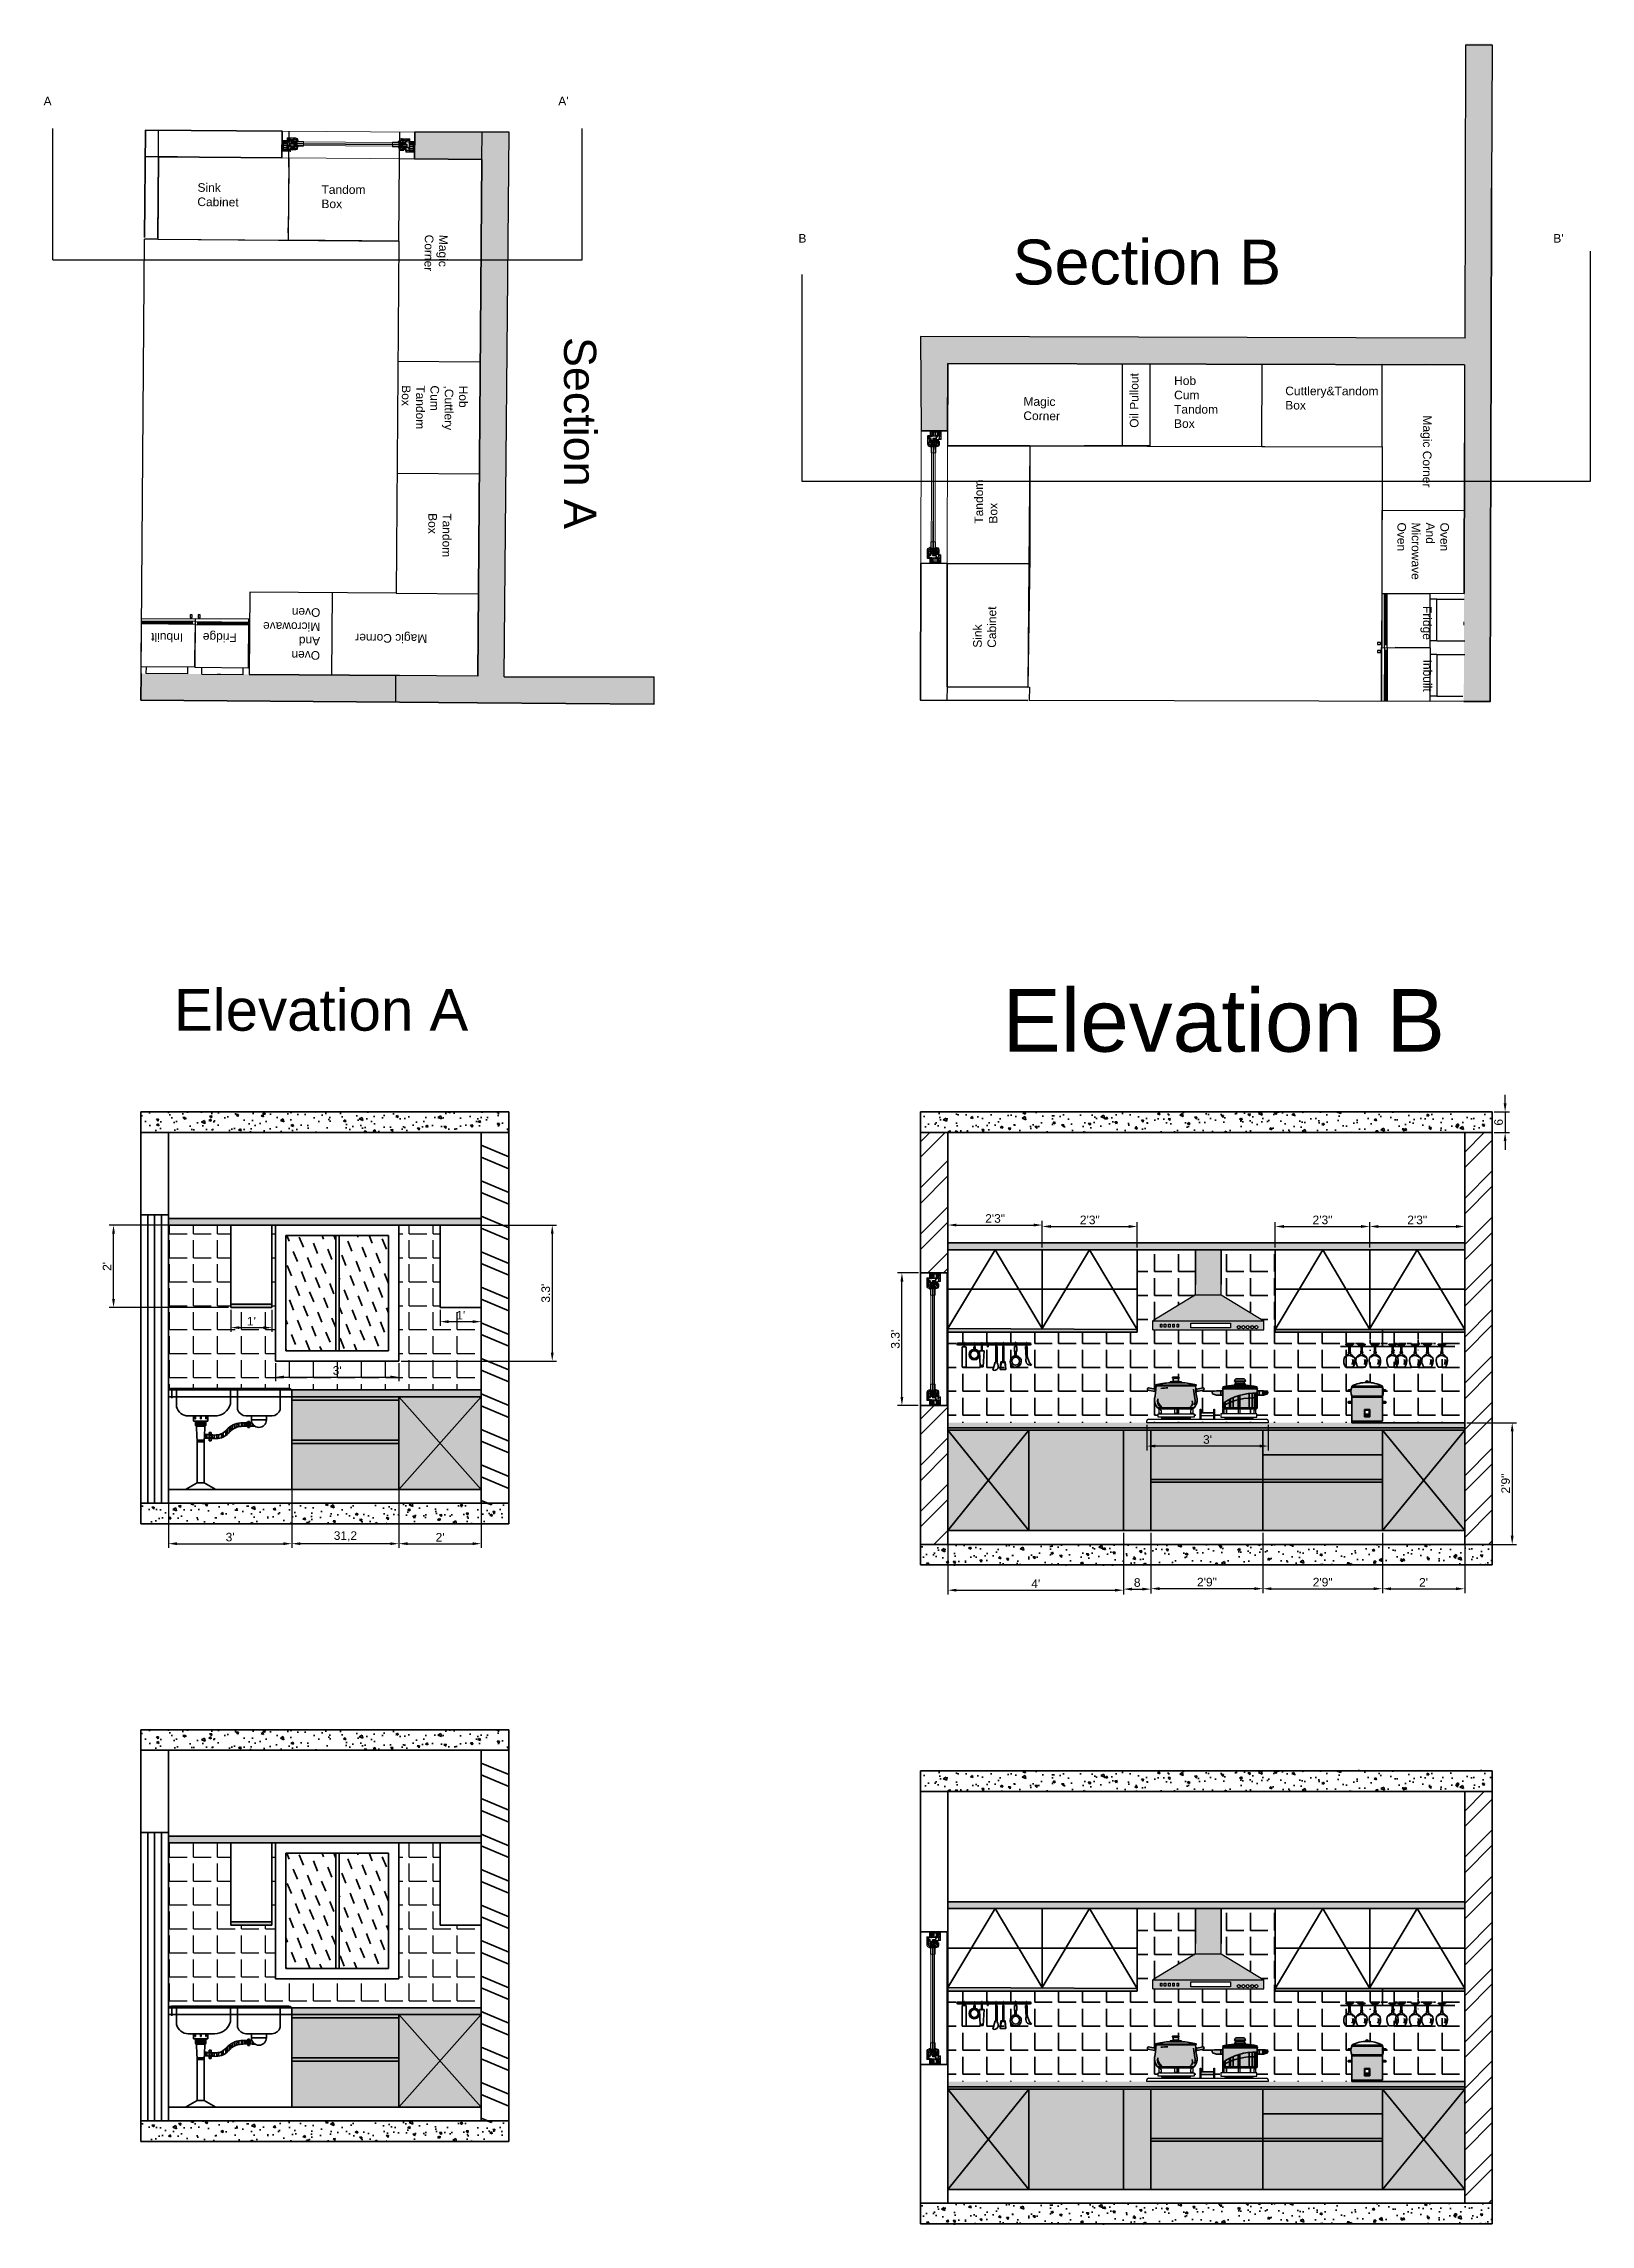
# Model space of a CAD drawing. Header units: millimetres. Extents: x 2258 to 5600, y 711 to 2563.
# Drawn here: x 4580 to 5031, y 1905 to 2540 of the extents above; entities that cross this region are included whole.
import ezdxf

# ---------------------------------------------------------------- set-up
doc = ezdxf.new("R2010")
doc.units = ezdxf.units.MM
for name, color, linetype, lineweight in [('FP_A_DOOR_WIN', 140, 'Continuous', 18), ('HAT', 8, 'Continuous', 18), ('PQI-A-IN-ELEV-PTRN', 249, 'Continuous', 0), ('PQI-A-IN-FURN', 39, 'Continuous', 13), ('PQI-A-IN-FURN-KIT', 37, 'Continuous', 13), ('PQI-A-WALL', 30, 'Continuous', 50), ('PQI-A-WIN', 140, 'Continuous', 13), ('PQI-ST-COLM', 34, 'Continuous', 40), ('WAL', 7, 'Continuous', 30)]:
    doc.layers.add(name, color=color, linetype=linetype, lineweight=lineweight)
doc.styles.add('DIM_FONT', font='simplex_.ttf', dxfattribs={"width": 0.8})
doc.styles.get("Standard").update_dxf_attribs({"font": 'arial.ttf'})
doc.dimstyles.new('ISO-25', dxfattribs={"dimtxt": 2.5, "dimasz": 2.5, "dimexe": 1.25, "dimexo": 0.625, "dimtad": 1, "dimtxsty": 'Standard', "dimcen": 2.5, "dimadec": 0, "dimazin": 0, "dimtfac": 1, "dimtmove": 0, "dimatfit": 3, "dimfxl": 1, "dimarcsym": 0})
doc.dimstyles.new('SCHUECO', dxfattribs={"dimtxt": 4, "dimasz": 3, "dimexe": 0.18, "dimexo": 0.0625, "dimgap": 2, "dimtad": 0, "dimdec": 0, "dimzin": 0, "dimdsep": 46, "dimtxsty": 'Standard', "dimcen": 0.09, "dimadec": 0, "dimazin": 0, "dimtfac": 1, "dimtdec": 0, "dimtofl": 0, "dimtmove": 0, "dimatfit": 3, "dimfxl": 1, "dimtolj": 1, "dimtzin": 0, "dimarcsym": 0})
pattern_1 = [(135, (-4.5994, -2.0003), (1.41421, 1.41421), []), (45, (-4.5994, -2.0003), (1.41421, -1.41421), [])]
pattern_2 = [(45, (1383.675, 2337.528), (-6.735192, 6.735192), []), (45, (1388.165, 2337.528), (-6.735192, 6.735192), [])]
pattern_3 = [(50, (1383.67, 2337.53), (182.1847, -15.939), [19.05, -209.55]), (355, (1383.67, 2337.53), (-35.243, 191.057), [15.24, -167.641]), (100.4514, (1398.86, 2336.2), (146.941, 175.118), [16.19, -178.09]), (46.184, (1383.67, 2388.33), (271.079, -42.042), [28.575, -314.325]), (96.6356, (1406.26, 2384.82), (237.404, 247.426), [24.285, -267.136]), (351.184, (1383.67, 2388.33), (237.404, 247.426), [22.86, -251.46]), (21, (1409.07, 2375.63), (151.6144, -102.265), [19.05, -209.55]), (326, (1409.07, 2375.63), (61.802, 184.188), [15.24, -167.64]), (71.4514, (1421.71, 2367.1), (213.416, 81.923), [16.19, -178.09]), (37.5, (1383.675, 2337.53), (3.0886, 84.555), [0, -165.608, 0, -170.18, 0, -168.275]), (7.5, (1383.675, 2337.53), (66.8197, 100.1806), [0, -97.028, 0, -161.798, 0, -64.135]), (327.5, (1327.03, 2337.53), (135.5906, -5.7287), [0, -63.5, 0, -198.12, 0, -262.89]), (317.5, (1301.63, 2337.53), (148.129, 25.4265), [0, -82.55, 0, -131.572, 0, -186.69])]
pattern_4 = [(50, (1383.67, 2145.53), (182.1847, -15.939), [19.05, -209.55]), (355, (1383.67, 2145.53), (-35.243, 191.057), [15.24, -167.641]), (100.4514, (1398.86, 2144.2), (146.941, 175.118), [16.19, -178.09]), (46.184, (1383.67, 2196.33), (271.079, -42.042), [28.575, -314.325]), (96.6356, (1406.26, 2192.82), (237.404, 247.426), [24.285, -267.136]), (351.184, (1383.67, 2196.33), (237.404, 247.426), [22.86, -251.46]), (21, (1409.07, 2183.63), (151.6144, -102.265), [19.05, -209.55]), (326, (1409.07, 2183.63), (61.802, 184.188), [15.24, -167.64]), (71.4514, (1421.71, 2175.1), (213.416, 81.923), [16.19, -178.09]), (37.5, (1383.675, 2145.53), (3.0886, 84.555), [0, -165.608, 0, -170.18, 0, -168.275]), (7.5, (1383.675, 2145.53), (66.8197, 100.1806), [0, -97.028, 0, -161.798, 0, -64.135]), (327.5, (1327.03, 2145.53), (135.5906, -5.7287), [0, -63.5, 0, -198.12, 0, -262.89]), (317.5, (1301.63, 2145.53), (148.129, 25.4265), [0, -82.55, 0, -131.572, 0, -186.69])]
pattern_5 = [(50, (1462.89, 2599.69), (182.185, -15.939), [19.05, -209.55]), (355, (1462.89, 2599.69), (-35.243, 191.057), [15.24, -167.641]), (100.4514, (1478.07, 2598.36), (146.941, 175.118), [16.19, -178.09]), (46.184, (1462.9, 2650.5), (271.079, -42.042), [28.575, -314.325]), (96.636, (1485.48, 2646.99), (237.404, 247.426), [24.285, -267.136]), (351.184, (1462.9, 2650.5), (237.404, 247.426), [22.86, -251.46]), (21, (1488.29, 2637.79), (151.6144, -102.265), [19.05, -209.55]), (326, (1488.29, 2637.79), (61.802, 184.188), [15.24, -167.64]), (71.4514, (1500.92, 2629.27), (213.416, 81.923), [16.19, -178.09]), (37.5, (1462.89, 2599.69), (3.0886, 84.555), [0, -165.608, 0, -170.18, 0, -168.275]), (7.5, (1462.89, 2599.69), (66.8197, 100.1806), [0, -97.028, 0, -161.798, 0, -64.135]), (327.5, (1406.25, 2599.69), (135.5906, -5.7287), [0, -63.5, 0, -198.12, 0, -262.89]), (317.5, (1380.85, 2599.69), (148.129, 25.4265), [0, -82.55, 0, -131.572, 0, -186.69])]
pattern_6 = [(50, (1462.89, 2419.69), (182.185, -15.939), [19.05, -209.55]), (355, (1462.89, 2419.69), (-35.243, 191.057), [15.24, -167.641]), (100.4514, (1478.07, 2418.36), (146.941, 175.118), [16.19, -178.09]), (46.184, (1462.9, 2470.5), (271.079, -42.042), [28.575, -314.325]), (96.636, (1485.48, 2466.99), (237.404, 247.426), [24.285, -267.136]), (351.184, (1462.9, 2470.5), (237.404, 247.426), [22.86, -251.46]), (21, (1488.29, 2457.79), (151.6144, -102.265), [19.05, -209.55]), (326, (1488.29, 2457.79), (61.802, 184.188), [15.24, -167.64]), (71.4514, (1500.92, 2449.27), (213.416, 81.923), [16.19, -178.09]), (37.5, (1462.89, 2419.69), (3.0886, 84.555), [0, -165.608, 0, -170.18, 0, -168.275]), (7.5, (1462.89, 2419.69), (66.8197, 100.1806), [0, -97.028, 0, -161.798, 0, -64.135]), (327.5, (1406.25, 2419.69), (135.5906, -5.7287), [0, -63.5, 0, -198.12, 0, -262.89]), (317.5, (1380.85, 2419.69), (148.129, 25.4265), [0, -82.55, 0, -131.572, 0, -186.69])]
pattern_7 = [(0, (0, 0), (0, 6.985), [5.08, -1.905]), (90, (0, 0), (-6.985, 4e-16), [5.08, -1.905])]

msp = doc.modelspace()

# ---------------------------------------------------------------- texts
at = {"attachment_point": 1}
for s, width, gutter_width, heights, insert, char_height, rotation in [('Sink Cabinet', 2.08509, 12.5, [0], (4625.214, 2499.422), 2.5, 359.422496), ('Tandom Box', 16.22064, 12.5, [9.023], (4661.346, 2498.818), 2.5, 359.856285), ('Magic Corner', 0.10807, 12.5, [0], (4698.144, 2484.344), 2.5, 269.207937), ('Section A', 65.57446, 46.785, [9.676], (4741.395, 2454.599), 9.3569, 270), ('Hob ,Cuttlery  \\PCum Tandom Box', 0.06758, 12.5, [0], (4703.952, 2440.41), 2.5, 269.548625), ('Hob  \\PCum Tandom Box', 0.06758, 12.5, [0], (4909.846, 2443.13), 2.5, 359.862332), ('Cuttlery&Tandom Box', 3.73013, 12.5, [0], (4942.235, 2440.147), 2.5, 359.862332), ('Magic Corner', 0.10807, 12.5, [0], (4865.945, 2437.082), 2.5, 359.521644), ('Tandom Box', 16.22064, 12.5, [9.023], (4851.672, 2400.206), 2.5, 90.169992), ('Tandom Box', 3.73013, 12.5, [0], (4699.178, 2403.227), 2.5, 269.548625), ('Oven  And Microwave Oven', 6.9441, 12.5, [0], (4989.935, 2400.518), 2.5, 269.862332), ('Oven  And Microwave Oven', 6.9441, 12.5, [0], (4660.902, 2360.555), 2.5, 179.548625), ('Sink Cabinet', 2.08509, 12.5, [0], (4851.266, 2364.071), 2.5, 89.736203), ('Fridge', 1.43104, 12.5, [0], (4984.871, 2376.219), 2.5, 269.862332), ('Fridge', 1.43104, 12.5, [0], (4636.63, 2365.753), 2.5, 179.548625)]:
    msp.add_mtext_dynamic_manual_height_columns(s, width=width, gutter_width=gutter_width, heights=heights, dxfattribs=dict(at, insert=insert, char_height=char_height, rotation=rotation))
for s, width, gutter_width, heights, insert, char_height in [('Section B', 89.44693, 65.436, [28.511], (4862.791, 2482.978), 13.0873), ('Elevation A', 112.50584, 60.69, [0], (4618.347, 2264.599), 12.13802)]:
    msp.add_mtext_dynamic_manual_height_columns(s, width=width, gutter_width=gutter_width, heights=heights, dxfattribs=dict(at, insert=insert, char_height=char_height))
at = {"char_height": 2.5, "attachment_point": 1}
for s, insert, rotation in [('Oil Pullout', (4896.944, 2428.156), 90), ('Magic Corner', (4984.866, 2431.729), 269.862332), ('Inbuilt', (4620.991, 2365.774), 179.548625), ('Magic Corner', (4692.14, 2365.454), 179.548625), ('Inbuilt', (4984.936, 2360.579), 269.862332)]:
    msp.add_mtext(s, dxfattribs=dict(at, insert=insert, rotation=rotation))
at = {"color": 18, "lineweight": 35, "true_color": 0x000000, "style": 'DIM_FONT', "width": 0.8, "flags": 9}
for tag, p, s in [('YSIZE', (4959.884, 2154.463), '0'), ('XSIZE', (4959.884, 2154.463), '1000'), ('YSIZE', (4959.884, 1962.463), '0'), ('XSIZE', (4959.884, 1962.463), '1000')]:
    msp.add_attdef(tag, p, s, height=0.0318, dxfattribs=at)
at = {"layer": 'HAT', "color": 18, "lineweight": 30, "true_color": 0x000000, "char_height": 2.5, "attachment_point": 1}
for s, insert in [('A', (4580.343, 2524.599)), ("A'", (4730.343, 2524.599)), ('B', (4800.343, 2484.599)), ("B'", (5020.343, 2484.599))]:
    msp.add_mtext_dynamic_manual_height_columns(s, width=10, gutter_width=12.5, heights=[0], dxfattribs=dict(at, insert=insert))
at = {"layer": 'WAL', "insert": (4859.795, 2264.599), "char_height": 18.25058, "attachment_point": 1}
msp.add_mtext_dynamic_manual_height_columns('Elevation B', width=2973.31889, gutter_width=91.253, heights=[0], dxfattribs=at)

# ---------------------------------------------------------------- blocks, each defined once
blk = doc.blocks.new('*X56')
at = {"color": 0}
for p, q in [((10, 19), (11, 19)), ((11, 17), (13, 19)), ((12, 17), (14, 19)), ((13, 17), (15, 19)), ((14, 17), (16, 19)), ((17, 17), (19, 19)), ((18, 17), (20, 19)), ((19, 17), (21, 19)), ((20, 17), (22, 19)), ((22, 17), (24, 19)), ((23, 17), (25, 19)), ((24, 17), (26, 19)), ((25, 17), (27, 19)), ((28, 17), (30, 19)), ((29, 17), (31, 19)), ((29, 17), (31, 19)), ((30, 17), (32, 19)), ((33, 17), (35, 19)), ((34, 17), (35, 19)), ((35, 17), (35, 18))]:
    blk.add_line(p, q, dxfattribs=at)
blk = doc.blocks.new('*X57')
at = {"color": 0}
for p, q in [((10, 69), (12, 71)), ((10, 70), (12, 71)), ((11, 69), (13, 71)), ((12, 69), (14, 71)), ((15, 69), (17, 71)), ((16, 69), (18, 71)), ((17, 69), (19, 71)), ((18, 69), (20, 71)), ((20, 69), (22, 71)), ((21, 69), (23, 71)), ((22, 69), (24, 71)), ((23, 69), (25, 71)), ((26, 69), (28, 71)), ((27, 69), (29, 71)), ((28, 69), (30, 71)), ((28, 69), (30, 71)), ((31, 69), (33, 71)), ((32, 69), (34, 71)), ((33, 69), (35, 71)), ((34, 69), (35, 71))]:
    blk.add_line(p, q, dxfattribs=at)
blk = doc.blocks.new('*X58')
at = {"color": 0}
for p, q in [((0, 57), (6, 63)), ((0, 61), (2, 63)), ((7, 54), (0, 61)), ((0, 54), (7, 61)), ((0, 51), (7, 58)), ((7, 50), (0, 57)), ((7, 47), (0, 54)), ((0, 47), (7, 54)), ((7, 44), (0, 51)), ((0, 44), (7, 51)), ((7, 40), (0, 47)), ((0, 40), (7, 47)), ((7, 37), (0, 44)), ((0, 37), (7, 44)), ((0, 34), (7, 41)), ((7, 33), (0, 40)), ((6, 31), (0, 37)), ((3, 31), (0, 34)), ((7, 57), (1, 63)), ((1, 31), (7, 37)), ((7, 60), (4, 63)), ((4, 31), (7, 34))]:
    blk.add_line(p, q, dxfattribs=at)
blk = doc.blocks.new('BASEPOINT')
for q in [(0, 3), (3, 0)]:
    blk.add_line((0, 0), q)
blk.add_text('Basepoint', height=0.6).set_placement((0, 1))
blk = doc.blocks.new('PRJ_INSERT_105_59361299829', base_point=(370, 297))
h = blk.add_hatch()
h.set_pattern_fill('ANSI37', color=256, scale=0.5, style=0)
h.set_pattern_definition([(45, (96.3329, -202.4815), (1.122532, -1.122532), []), (315, (96.3329, -202.4815), (-1.122532, -1.122532), [])])
edge = h.paths.add_edge_path()
edge.add_arc((364, 297), 0.5, 120.8947, 276.9883)
edge.add_line((364, 297), (366, 297))
edge.add_line((366, 297), (366, 297))
edge.add_line((366, 297), (366, 296))
edge.add_line((366, 296), (366, 295))
edge.add_line((366, 295), (365, 295))
edge.add_line((365, 295), (365, 295))
edge.add_line((365, 295), (365, 295))
edge.add_line((365, 295), (365, 295))
edge.add_line((365, 295), (367, 293))
edge.add_line((367, 293), (369, 293))
edge.add_line((369, 293), (371, 295))
edge.add_line((371, 295), (371, 295))
edge.add_line((371, 295), (371, 295))
edge.add_line((371, 295), (370, 295))
edge.add_line((370, 295), (370, 296))
edge.add_line((370, 296), (370, 297))
edge.add_line((370, 297), (370, 297))
edge.add_line((370, 297), (372, 297))
edge.add_arc((372, 297), 0.5, 263.0117, 406.2845)
edge.add_line((372, 298), (371, 299))
edge.add_line((371, 299), (370, 304))
edge.add_line((370, 304), (368, 304))
edge.add_line((368, 304), (369, 299))
edge.add_arc((368, 299), 0.5, 270, 364.9894, ccw=False)
edge.add_line((368, 299), (365, 299))
edge.add_line((365, 299), (365, 299))
edge.add_line((365, 299), (364, 298))
h.paths.add_polyline_path([(369, 297), (369, 297), (369, 297), (367, 297), (367, 297), (367, 295), (367, 294), (368, 293), (368, 293), (369, 294), (369, 295)], flags=16)
h = blk.add_hatch()
h.set_pattern_fill('ACAD_ISO07W100', color=256, scale=0.1, angle=45, style=0)
h.set_pattern_definition([(45, (96.3329, -202.4815), (0.3535534, -0.3535534), [0.05, -0.3])])
h.paths.add_polyline_path([(370, 307), (370, 307), (371, 307), (372, 306), (373, 306), (373, 306), (372, 309), (372, 309), (372, 309), (372, 309), (372, 310), (372, 309), (370, 311), (370, 311), (370, 311), (370, 310), (370, 309), (370, 309), (370, 308)], flags=16)
h.paths.add_polyline_path([(371, 306), (370, 306), (370, 305), (370, 304), (368, 304), (369, 311), (369, 312), (371, 313), (371, 313), (371, 313), (371, 313), (371, 312), (371, 312), (372, 310), (373, 309), (374, 306), (373, 305), (372, 305), (371, 306)])
blk.add_lwpolyline([(364, 298, 0.81046), (364, 297), (366, 297), (366, 297), (366, 296), (366, 295), (365, 295), (365, 295), (365, 295), (365, 295), (367, 293), (369, 293), (371, 295), (371, 295), (371, 295), (370, 295), (370, 296), (370, 297), (370, 297), (372, 297, 0.721706), (372, 298), (371, 299), (370, 304), (368, 304), (369, 299, -0.439955), (368, 299), (365, 299), (365, 299)], format="xyb", close=True)
for points in [[(369, 297), (369, 297), (369, 297), (367, 297), (367, 297), (367, 295), (367, 294), (368, 293), (368, 293), (369, 294), (369, 295)], [(371, 306), (370, 306), (370, 305), (370, 304), (368, 304), (369, 311), (369, 312), (371, 313), (371, 313), (371, 313), (371, 313), (371, 312), (371, 312), (372, 310), (373, 309), (374, 306), (373, 305), (372, 305), (371, 306)], [(370, 307), (370, 307), (371, 307), (372, 306), (373, 306), (373, 306), (372, 309), (372, 309), (372, 309), (372, 309), (372, 310), (372, 309), (370, 311), (370, 311), (370, 311), (370, 310), (370, 309), (370, 309), (370, 308)]]:
    blk.add_lwpolyline(points, close=True)
blk.add_blockref('BASEPOINT', (370, 297))
blk = doc.blocks.new('244234EZ')
h = blk.add_hatch()
h.set_pattern_fill('NETZ', color=256, angle=45, style=0)
h.set_pattern_definition([(45, (0.0102, -1.4981), (-0.70711, 0.70711), []), (135, (0.0102, -1.4981), (-0.70711, -0.70711), [])])
h.paths.add_polyline_path([(4, 1, -0.048353), (4, 4, 0.331921), (4, 5, 0.161435), (3, 5), (-1, 5, 0.831543), (-1, 4), (0, 3, -1.190626), (1, 3), (0, 3, 0.129694), (-1, 3), (-1, 2, -0.601488), (-2, 2, 0.254499), (-2, 2), (-4, 2, 0.198909), (-4, 2), (-5, 1, 0.198912), (-5, 1), (-5, 1)])
h.paths.add_polyline_path([(0, 2, -0.917629), (0, 2), (2, 2, 0.733238), (2, 3), (0, 4, -1), (0, 4), (3, 4, -0.134065), (3, 4), (3, 4, -0.355746), (4, 4), (3, 2, -0.335324), (2, 2)], flags=16)
h = blk.add_hatch()
h.set_pattern_fill('NETZ', color=256, scale=2, angle=45, style=0)
h.set_pattern_definition([(45, (0.0102, -1.498), (-1.4142, 1.4142), []), (135, (0.0102, -1.498), (-1.4142, -1.4142), [])])
h.paths.add_polyline_path([(-5, 1), (-5, 0, 0.414214), (-5, 0), (-5, 0), (-4, 0, -0.16568), (-4, 0), (-4, 0, -0.375721), (-3, 0), (-3, -1, -0.27755), (-4, -2), (-4, -2, 0.528209), (-4, -2), (-2, -4, 0.363958), (-1, -4), (1, -2, 0.531978), (1, -2), (0, -2, -0.27755), (0, -1), (0, 0, -0.453753), (0, 0), (1, 0), (1, 0), (4, 0, 0.422763), (4, 0, -0.006466), (4, 1)])
h.paths.add_polyline_path([(-1, 0), (-1, -2, -0.221711), (-1, -3), (-1, -3, -0.363936), (-2, -3), (-3, -3, -0.221711), (-3, -2), (-3, 0, -0.414214), (-3, 0), (-1, 0, -0.414436)], flags=16)
blk.add_line((4, 1), (-5, 1))
for points in [[(1, -2), (0, -2, -0.27755), (0, -1), (0, 0, -0.453753), (0, 0), (1, 0), (1, 0), (4, 0, 0.422763), (4, 0, -0.054836), (4, 4, 0.331921), (4, 5, 0.161435), (3, 5), (-1, 5, 0.831541), (-1, 4), (0, 3, -1.190626), (1, 3), (0, 3, 0.129694), (-1, 3), (-1, 2, -0.601488), (-2, 2, 0.254499), (-2, 2), (-4, 2, 0.198909), (-4, 2), (-5, 1, 0.198912), (-5, 1), (-5, 0, 0.414214), (-5, 0), (-5, 0), (-4, 0, -0.16568), (-4, 0), (-4, 0, -0.375721), (-3, 0), (-3, -1, -0.27755), (-4, -2), (-4, -2, 0.531978), (-4, -2), (-2, -4, 0.363946), (-1, -4), (1, -2, 0.531978)], [(-3, -3), (-2, -3, 0.363955), (-1, -3), (-1, -3, 0.221711), (-1, -2), (-1, 0, 0.413991), (-1, 0), (-3, 0, 0.414157), (-3, 0), (-3, -2, 0.221711)], [(0, 4, 1), (0, 4), (2, 3, -0.733238), (2, 2), (0, 2, 0.917629), (0, 2), (2, 2, 0.335324), (3, 2), (4, 4, 0.355746), (3, 4), (3, 4, 0.134065), (3, 4)]]:
    blk.add_lwpolyline(points, format="xyb", close=True)
blk.add_blockref('BASEPOINT', (0, 0))
blk = doc.blocks.new('*D8')
at = {"transparency": 16777216}
for p, q in [((-12, 5), (-12, 8)), ((-4, 2), (-12, 2)), ((-5, 0), (-12, 0)), ((-12, -3), (-12, -6))]:
    blk.add_line(p, q, dxfattribs=at)
for p in [(-12, 0), (-5, 0), (-4, 2)]:
    blk.add_point(p, dxfattribs=at)
for points in [[(-12, 5), (-11, 5), (-12, 2)], [(-12, -3), (-11, -3), (-12, 0)]]:
    blk.add_solid(points, dxfattribs=at)
at = {"transparency": 16777216, "insert": (-12, -9), "char_height": 4, "attachment_point": 5, "rotation": 90}
blk.add_mtext('\\A1;2', dxfattribs=at)
blk = doc.blocks.new('*D9')
at = {"transparency": 16777216}
for p, q in [((3, 5), (13, 5)), ((4, 0), (13, 0)), ((13, 8), (13, 11)), ((13, -3), (13, -6))]:
    blk.add_line(p, q, dxfattribs=at)
for p in [(3, 5), (4, 0), (13, 0)]:
    blk.add_point(p, dxfattribs=at)
for points in [[(12, 8), (13, 8), (13, 5)], [(12, -3), (13, -3), (13, 0)]]:
    blk.add_solid(points, dxfattribs=at)
at = {"transparency": 16777216, "insert": (13, -9), "char_height": 4, "attachment_point": 5, "rotation": 90}
blk.add_mtext('\\A1;5', dxfattribs=at)
blk = doc.blocks.new('*X59')
at = {"color": 0}
for p, q in [((31, -73), (32, -72)), ((33, -74), (35, -72)), ((34, -74), (36, -72)), ((34, -74), (36, -72)), ((35, -74), (37, -72)), ((38, -74), (40, -72)), ((39, -74), (41, -72)), ((40, -74), (42, -72)), ((41, -74), (43, -72)), ((43, -74), (45, -72)), ((44, -74), (46, -72)), ((45, -74), (47, -72)), ((46, -74), (48, -72)), ((49, -74), (51, -72)), ((50, -74), (52, -72)), ((51, -74), (53, -72)), ((52, -74), (54, -72)), ((54, -74), (56, -72)), ((55, -74), (56, -73)), ((56, -74), (56, -74))]:
    blk.add_line(p, q, dxfattribs=at)
blk = doc.blocks.new('*X60')
at = {"color": 0}
for p, q in [((23, -13), (25, -12)), ((24, -14), (26, -12)), ((25, -14), (27, -12)), ((26, -14), (28, -12)), ((28, -14), (30, -12)), ((29, -14), (31, -12)), ((30, -14), (32, -12)), ((31, -14), (33, -12)), ((34, -14), (36, -12)), ((35, -14), (37, -12)), ((36, -14), (38, -12)), ((36, -14), (38, -12)), ((39, -14), (41, -12)), ((40, -14), (42, -12)), ((41, -14), (43, -12)), ((42, -14), (44, -12)), ((45, -14), (47, -12)), ((45, -14), (47, -12)), ((46, -14), (48, -12)), ((47, -14), (48, -12))]:
    blk.add_line(p, q, dxfattribs=at)
blk = doc.blocks.new('*X61')
at = {"color": 0}
for p, q in [((55, -31), (61, -25)), ((55, -28), (57, -25)), ((55, -34), (64, -26)), ((65, -37), (55, -27)), ((55, -38), (65, -28)), ((65, -40), (55, -30)), ((55, -41), (65, -31)), ((65, -43), (55, -33)), ((55, -45), (65, -35)), ((65, -47), (55, -37)), ((55, -48), (65, -38)), ((65, -50), (55, -40)), ((55, -51), (65, -41)), ((65, -54), (55, -44)), ((55, -55), (65, -45)), ((65, -57), (55, -47)), ((62, -58), (55, -50)), ((59, -58), (55, -54)), ((56, -57), (65, -48)), ((65, -33), (57, -25)), ((59, -58), (65, -51)), ((65, -30), (60, -25)), ((62, -58), (65, -55)), ((65, -27), (65, -26))]:
    blk.add_line(p, q, dxfattribs=at)
blk = doc.blocks.new('*D11')
at = {"transparency": 16777216}
for p, q in [((95, 50), (102, 50)), ((100, 45), (102, 45)), ((102, 53), (102, 56)), ((102, 42), (102, 39))]:
    blk.add_line(p, q, dxfattribs=at)
for p in [(95, 50), (100, 45), (102, 50)]:
    blk.add_point(p, dxfattribs=at)
for points in [[(101, 53), (102, 53), (102, 50)], [(101, 42), (102, 42), (102, 45)]]:
    blk.add_solid(points, dxfattribs=at)
at = {"transparency": 16777216, "insert": (102, 59), "char_height": 2, "attachment_point": 5, "rotation": 90}
blk.add_mtext('\\A1;5', dxfattribs=at)
blk = doc.blocks.new('BASIS')
for q in [(0, 3), (3, 0)]:
    blk.add_line((0, 0), q)
blk.add_text('BASIS', height=0.6).set_placement((0, 1))
blk = doc.blocks.new('GLASDATABASE7')
for p, q in [((1, 0), (-37, -5)), ((1, -5), (-37, 0)), ((-35, 0), (-35, 60)), ((-34, 0), (-34, 60)), ((-33, 0), (-33, 60)), ((-19, 0), (-19, 60)), ((-18, 0), (-18, 60)), ((-17, 0), (-17, 60)), ((-3, 0), (-3, 60)), ((-2, 0), (-2, 60)), ((-1, 0), (-1, 60))]:
    blk.add_line(p, q)
for points in [[(1, 0), (1, -5), (-37, -5), (-37, 0)], [(-32, 0), (-32, 60), (-36, 60), (-36, 0)], [(-32, 13), (-26, 13), (-26, 13), (-26, 13), (-20, 13), (-20, 60), (-32, 60)], [(-20, 6), (-23, 3), (-29, 3), (-32, 6), (-32, 0), (-20, 0)], [(-21, 12), (-21, 7), (-23, 5), (-29, 5), (-31, 7), (-31, 12)], [(-16, 0), (-16, 60), (-20, 60), (-20, 0)], [(-16, 13), (-10, 13), (-10, 13), (-10, 13), (-4, 13), (-4, 60), (-16, 60)], [(-4, 6), (-7, 3), (-13, 3), (-16, 6), (-16, 0), (-4, 0)], [(-5, 12), (-5, 7), (-7, 5), (-13, 5), (-15, 7), (-15, 12)], [(0, 0), (0, 60), (-4, 60), (-4, 0)], [(0, 0), (0, 0)], [(0, 0), (0, 0)]]:
    blk.add_lwpolyline(points, close=True)
blk.add_blockref('BASIS', (5, -10))
blk = doc.blocks.new('*D14')
at = {"transparency": 16777216}
for p, q in [((-8, 8), (-8, 11)), ((0, 5), (-8, 5)), ((-6, 0), (-8, 0)), ((-8, -3), (-8, -6))]:
    blk.add_line(p, q, dxfattribs=at)
for p in [(0, 5), (-8, 0), (-6, 0)]:
    blk.add_point(p, dxfattribs=at)
for points in [[(-8, 8), (-7, 8), (-8, 5)], [(-8, -3), (-7, -3), (-8, 0)]]:
    blk.add_solid(points, dxfattribs=at)
at = {"transparency": 16777216, "insert": (-8, -9), "char_height": 2, "attachment_point": 5, "rotation": 90}
blk.add_mtext('\\A1;5', dxfattribs=at)
blk = doc.blocks.new('PRJ_INSERT_100_59361299862', base_point=(0, 0))
h = blk.add_hatch()
h.set_pattern_fill('NETZ', color=256, scale=2, angle=-135, style=0)
h.set_pattern_definition(pattern_1)
edge = h.paths.add_edge_path()
edge.add_arc((-25, 25), 0.701, 21.5118, 179.958)
edge.add_line((-26, 25), (-26, 25))
edge.add_arc((-23, 25), 3.01, 180.0616, 218.4438)
edge.add_line((-25, 23), (-23, 20))
edge.add_arc((-25, 18), 3, 0, 39.0439, ccw=False)
edge.add_line((-22, 18), (-22, 23))
edge.add_arc((-22, 23), 0.197, 73.5386, 180.2871, ccw=False)
edge.add_arc((-21, 27), 4.17, 201.7355, 256.5369, ccw=False)
h = blk.add_hatch()
h.set_pattern_fill('NETZ', color=256, scale=2, angle=-135, style=0)
h.set_pattern_definition(pattern_1)
edge = h.paths.add_edge_path()
edge.add_arc((-25, 16), 0.7, 57.9863, 211.9211, ccw=False)
edge.add_arc((-19, 22), 8, 225.5218, 250.4567)
edge.add_line((-22, 15), (-22, 12))
edge.add_arc((-17, 21), 10.3, 212.7228, 242.2922, ccw=False)
for points in [[(-25, 26, 0.827612), (-26, 25), (-26, 25, 0.169058), (-25, 23), (-23, 20, -0.172029), (-22, 18), (-22, 23, -0.502666), (-22, 23, -0.243781)], [(-26, 16, -0.794971), (-25, 17, 0.10923), (-22, 15), (-22, 12, -0.129742)], [(-3, 0), (-1, 0), (-1, 1, 0.414214), (0, 2), (0, 7, 0.27545), (-13, 21), (-13, 21), (-22, 23, 0.490874), (-22, 23), (-22, 8, 0.413429), (-21, 8), (-16, 8, -0.414072), (-13, 5), (-13, 0, 0.414542), (-13, 0), (-9, 0), (-9, 0), (-8, 0, -0.339454), (-7, 0), (-7, -1, -0.212557), (-7, -3), (-8, -4, -0.253968), (-9, -5), (-9, -5, 1), (-9, -7), (-8, -7, 0.253968), (-7, -6), (-5, -2), (-5, 0, -0.493145), (-5, 0), (-3, 0)], [(-11, 4), (-12, 5), (-12, 5, 0.414381), (-16, 10), (-20, 10, -0.414219), (-20, 10), (-20, 20, -0.493144), (-20, 21), (-14, 19, -0.280669), (-2, 7), (-2, 3, -0.41418), (-2, 2), (-10, 2), (-10, 2), (-11, 2, -0.414237), (-12, 2), (-12, 4)]]:
    blk.add_lwpolyline(points, format="xyb", close=True)
blk.add_blockref('BASEPOINT', (0, 0))
blk = doc.blocks.new('*X62')
at = {"color": 0}
for p, q in [((10, 19), (11, 19)), ((11, 17), (13, 19)), ((12, 17), (14, 19)), ((13, 17), (15, 19)), ((14, 17), (16, 19)), ((17, 17), (19, 19)), ((18, 17), (20, 19)), ((19, 17), (21, 19)), ((20, 17), (22, 19)), ((22, 17), (24, 19)), ((23, 17), (25, 19)), ((24, 17), (26, 19)), ((25, 17), (27, 19)), ((28, 17), (30, 19)), ((29, 17), (31, 19)), ((29, 17), (31, 19)), ((30, 17), (32, 19)), ((33, 17), (35, 19)), ((34, 17), (35, 19)), ((35, 17), (35, 18))]:
    blk.add_line(p, q, dxfattribs=at)
blk = doc.blocks.new('*X63')
at = {"color": 0}
for p, q in [((10, 69), (12, 71)), ((10, 70), (12, 71)), ((11, 69), (13, 71)), ((12, 69), (14, 71)), ((15, 69), (17, 71)), ((16, 69), (18, 71)), ((17, 69), (19, 71)), ((18, 69), (20, 71)), ((20, 69), (22, 71)), ((21, 69), (23, 71)), ((22, 69), (24, 71)), ((23, 69), (25, 71)), ((26, 69), (28, 71)), ((27, 69), (29, 71)), ((28, 69), (30, 71)), ((28, 69), (30, 71)), ((31, 69), (33, 71)), ((32, 69), (34, 71)), ((33, 69), (35, 71)), ((34, 69), (35, 71))]:
    blk.add_line(p, q, dxfattribs=at)
blk = doc.blocks.new('PRJ_INSERT_55_593613279781', base_point=(370, 297))
blk.add_lwpolyline([(364, 298, 0.81046), (364, 297), (366, 297), (366, 297), (366, 296), (366, 295), (365, 295), (365, 295), (365, 295), (365, 295), (367, 293), (369, 293), (371, 295), (371, 295), (371, 295), (370, 295), (370, 296), (370, 297), (370, 297), (372, 297, 0.721706), (372, 298), (371, 299), (370, 304), (368, 304), (369, 299, -0.439955), (368, 299), (365, 299), (365, 299)], format="xyb", close=True)
for points in [[(369, 297), (369, 297), (369, 297), (367, 297), (367, 297), (367, 295), (367, 294), (368, 293), (368, 293), (369, 294), (369, 295)], [(371, 306), (370, 306), (370, 305), (370, 304), (368, 304), (369, 311), (369, 312), (371, 313), (371, 313), (371, 313), (371, 313), (371, 312), (371, 312), (372, 310), (373, 309), (374, 306), (373, 305), (372, 305), (371, 306)], [(370, 307), (370, 307), (371, 307), (372, 306), (373, 306), (373, 306), (372, 309), (372, 309), (372, 309), (372, 309), (372, 310), (372, 309), (370, 311), (370, 311), (370, 311), (370, 310), (370, 309), (370, 309), (370, 308)]]:
    blk.add_lwpolyline(points, close=True)
blk = doc.blocks.new('PRJ_INSERT_54_593613279164', base_point=(0, 0))
blk.add_line((4, 1), (-5, 1))
for points in [[(1, -2), (0, -2, -0.27755), (0, -1), (0, 0, -0.453753), (0, 0), (1, 0), (1, 0), (4, 0, 0.422763), (4, 0, -0.054836), (4, 4, 0.331921), (4, 5, 0.161435), (3, 5), (-1, 5, 0.831541), (-1, 4), (0, 3, -1.190626), (1, 3), (0, 3, 0.129694), (-1, 3), (-1, 2, -0.601488), (-2, 2, 0.254499), (-2, 2), (-4, 2, 0.198909), (-4, 2), (-5, 1, 0.198912), (-5, 1), (-5, 0, 0.414214), (-5, 0), (-5, 0), (-4, 0, -0.16568), (-4, 0), (-4, 0, -0.375721), (-3, 0), (-3, -1, -0.27755), (-4, -2), (-4, -2, 0.531978), (-4, -2), (-2, -4, 0.363946), (-1, -4), (1, -2, 0.531978)], [(-3, -3), (-2, -3, 0.363955), (-1, -3), (-1, -3, 0.221711), (-1, -2), (-1, 0, 0.413991), (-1, 0), (-3, 0, 0.414157), (-3, 0), (-3, -2, 0.221711)], [(0, 4, 1), (0, 4), (2, 3, -0.733238), (2, 2), (0, 2, 0.917629), (0, 2), (2, 2, 0.335324), (3, 2), (4, 4, 0.355746), (3, 4), (3, 4, 0.134065), (3, 4)]]:
    blk.add_lwpolyline(points, format="xyb", close=True)
blk = doc.blocks.new('*X64')
at = {"color": 0}
for p, q in [((31, -73), (32, -72)), ((33, -74), (35, -72)), ((34, -74), (36, -72)), ((34, -74), (36, -72)), ((35, -74), (37, -72)), ((38, -74), (40, -72)), ((39, -74), (41, -72)), ((40, -74), (42, -72)), ((41, -74), (43, -72)), ((43, -74), (45, -72)), ((44, -74), (46, -72)), ((45, -74), (47, -72)), ((46, -74), (48, -72)), ((49, -74), (51, -72)), ((50, -74), (52, -72)), ((51, -74), (53, -72)), ((52, -74), (54, -72)), ((54, -74), (56, -72)), ((55, -74), (56, -73)), ((56, -74), (56, -74))]:
    blk.add_line(p, q, dxfattribs=at)
blk = doc.blocks.new('*X65')
at = {"color": 0}
for p, q in [((23, -13), (25, -12)), ((24, -14), (26, -12)), ((25, -14), (27, -12)), ((26, -14), (28, -12)), ((28, -14), (30, -12)), ((29, -14), (31, -12)), ((30, -14), (32, -12)), ((31, -14), (33, -12)), ((34, -14), (36, -12)), ((35, -14), (37, -12)), ((36, -14), (38, -12)), ((36, -14), (38, -12)), ((39, -14), (41, -12)), ((40, -14), (42, -12)), ((41, -14), (43, -12)), ((42, -14), (44, -12)), ((45, -14), (47, -12)), ((45, -14), (47, -12)), ((46, -14), (48, -12)), ((47, -14), (48, -12))]:
    blk.add_line(p, q, dxfattribs=at)
blk = doc.blocks.new('*X66')
at = {"color": 0}
for p, q in [((55, -31), (61, -25)), ((55, -28), (57, -25)), ((55, -34), (64, -26)), ((65, -37), (55, -27)), ((55, -38), (65, -28)), ((65, -40), (55, -30)), ((55, -41), (65, -31)), ((65, -43), (55, -33)), ((55, -45), (65, -35)), ((65, -47), (55, -37)), ((55, -48), (65, -38)), ((65, -50), (55, -40)), ((55, -51), (65, -41)), ((65, -54), (55, -44)), ((55, -55), (65, -45)), ((65, -57), (55, -47)), ((62, -58), (55, -50)), ((59, -58), (55, -54)), ((56, -57), (65, -48)), ((65, -33), (57, -25)), ((59, -58), (65, -51)), ((65, -30), (60, -25)), ((62, -58), (65, -55)), ((65, -27), (65, -26))]:
    blk.add_line(p, q, dxfattribs=at)
blk = doc.blocks.new('PRJ_INSERT_53_593613279183', base_point=(93, 45))
for points in [[(97, 43, 0.493145), (97, 43), (97, 43, -0.818256), (98, 43), (96, 41, -0.342375), (94, 41), (92, 43, -0.818728), (92, 43), (93, 43, 0.493145), (93, 43), (93, 45, 0.414214), (93, 45), (91, 45, -0.413893), (90, 45), (90, 48, -0.414434), (92, 50), (95, 50, -0.326046), (97, 49, -0.909354), (96, 48, 0.282568), (95, 49, -0.132187), (92, 50, 1.066738), (92, 49, 0.039876), (96, 47, 0.149261), (99, 46, -0.963992), (99, 45), (98, 45, -0.012349), (97, 45, 0.443501), (97, 45)], [(94, 47), (96, 46, -1.052816), (96, 46, 0.139333), (95, 46), (92, 46, -0.382456), (91, 46), (91, 48, -0.505503), (92, 49)], [(94, 44, -1), (96, 44), (96, 43, -1), (94, 43)]]:
    blk.add_lwpolyline(points, format="xyb", close=True)
blk = doc.blocks.new('PRJ_INSERT_51_593613279187', base_point=(0, 0))
for points in [[(-2, -4, 0.339142), (-1, -4), (1, -2, 0.808674), (1, -2), (0, -2, -0.491369), (0, -2), (0, 0, -0.708523), (1, 0, 0.231673), (1, 0), (4, 0, 0.369523), (4, 0), (4, 2), (5, 4, 0.331664), (4, 5, 0.134785), (3, 5), (0, 5, 0.607736), (-1, 4), (0, 3, -0.653241), (0, 3), (-1, 2, 0.328397), (-1, 2, -0.43088), (-2, 2, 0.455948), (-5, 1, -0.189266), (-6, 1, 0.992484), (-6, 0), (-5, 0), (-4, 0, -0.46157), (-4, 0), (-4, -2, -0.491714), (-4, -2), (-4, -2, 0.808674), (-4, -2)], [(0, 1), (2, 2, 0.243686), (2, 2), (2, 2, -0.198893), (3, 3, 0.149078), (4, 3), (4, 4, 0.40407), (4, 4), (3, 4, 0.163046), (3, 4, -0.202004), (1, 4, 0.138983), (1, 4), (0, 4, 0.642669), (0, 4), (1, 3, -0.577351), (1, 3), (-1, 2, 0.756768)], [(-3, -1), (-3, -2, 1), (-1, -2), (-1, -1, 1)]]:
    blk.add_lwpolyline(points, format="xyb", close=True)
blk = doc.blocks.new('PRJ_INSERT_50_593613279190', base_point=(0, 0))
h = blk.add_hatch()
h.set_pattern_fill('NETZ', color=256, scale=2, angle=-135, style=0)
h.set_pattern_definition(pattern_1)
edge = h.paths.add_edge_path()
edge.add_arc((-25, 25), 0.701, 21.5118, 179.958)
edge.add_line((-26, 25), (-26, 25))
edge.add_arc((-23, 25), 3.01, 180.0616, 218.4438)
edge.add_line((-25, 23), (-23, 20))
edge.add_arc((-25, 18), 3, 0, 39.0439, ccw=False)
edge.add_line((-22, 18), (-22, 23))
edge.add_arc((-22, 23), 0.197, 73.5386, 180.2871, ccw=False)
edge.add_arc((-21, 27), 4.17, 201.7355, 256.5369, ccw=False)
h = blk.add_hatch()
h.set_pattern_fill('NETZ', color=256, scale=2, angle=-135, style=0)
h.set_pattern_definition(pattern_1)
edge = h.paths.add_edge_path()
edge.add_arc((-25, 16), 0.7, 57.9863, 211.9211, ccw=False)
edge.add_arc((-19, 22), 8, 225.5218, 250.4567)
edge.add_line((-22, 15), (-22, 12))
edge.add_arc((-17, 21), 10.3, 212.7228, 242.2922, ccw=False)
for points in [[(-25, 26, 0.827612), (-26, 25), (-26, 25, 0.169058), (-25, 23), (-23, 20, -0.172029), (-22, 18), (-22, 23, -0.502666), (-22, 23, -0.243781)], [(-26, 16, -0.794971), (-25, 17, 0.10923), (-22, 15), (-22, 12, -0.129742)], [(-3, 0), (-1, 0), (-1, 1, 0.414214), (0, 2), (0, 7, 0.27545), (-13, 21), (-13, 21), (-22, 23, 0.490874), (-22, 23), (-22, 8, 0.413429), (-21, 8), (-16, 8, -0.414072), (-13, 5), (-13, 0, 0.414542), (-13, 0), (-9, 0), (-9, 0), (-8, 0, -0.339454), (-7, 0), (-7, -1, -0.212557), (-7, -3), (-8, -4, -0.253968), (-9, -5), (-9, -5, 1), (-9, -7), (-8, -7, 0.253968), (-7, -6), (-5, -2), (-5, 0, -0.493145), (-5, 0), (-3, 0)], [(-11, 4), (-12, 5), (-12, 5, 0.414381), (-16, 10), (-20, 10, -0.414219), (-20, 10), (-20, 20, -0.493144), (-20, 21), (-14, 19, -0.280669), (-2, 7), (-2, 3, -0.41418), (-2, 2), (-10, 2), (-10, 2), (-11, 2, -0.414237), (-12, 2), (-12, 4)]]:
    blk.add_lwpolyline(points, format="xyb", close=True)
blk.add_blockref('BASEPOINT', (0, 0))
blk = doc.blocks.new('A$C720672EA')
for p, q in [((0, 97), (0, 797)), ((0, 797), (775, 797)), ((775, 757), (0, 757)), ((775, 717), (0, 717)), ((15, 717), (15, 757)), ((735, 747), (15, 747)), ((735, 737), (15, 737)), ((735, 727), (15, 727)), ((732, 854), (702, 854)), ((702, 854), (702, 814)), ((702, 814), (732, 814)), ((712, 814), (712, 797)), ((722, 797), (722, 814)), ((732, 814), (732, 854)), ((735, 717), (735, 757)), ((775, 797), (775, 97)), ((1551, 797), (775, 797)), ((775, 797), (775, 97)), ((775, 757), (1551, 757)), ((775, 717), (1551, 717)), ((815, 717), (815, 757)), ((815, 747), (1535, 747)), ((815, 737), (1535, 737)), ((815, 727), (1535, 727)), ((818, 854), (818, 814)), ((848, 854), (818, 854)), ((818, 814), (848, 814)), ((828, 814), (828, 797)), ((838, 797), (838, 814)), ((848, 814), (848, 854)), ((1535, 717), (1535, 757)), ((1551, 97), (1551, 797)), ((775, 97), (775, 600)), ((775, 97), (775, 600)), ((775, 97), (0, 97)), ((75, 0), (75, 97)), ((675, 0), (75, 0)), ((675, 0), (675, 97)), ((775, 97), (1551, 97)), ((875, 0), (875, 97)), ((875, 0), (1475, 0)), ((1475, 0), (1475, 97))]:
    blk.add_line(p, q)
blk = doc.blocks.new('A$C0DF009EA')
for p, q in [((0, 0), (0, 11)), ((760, 0), (0, 0)), ((10, 21), (750, 21)), ((71, 35), (71, 55)), ((71, 55), (296, 55)), ((296, 35), (71, 35)), ((77, 57), (77, 86)), ((77, 86), (79, 86)), ((89, 57), (77, 57)), ((89, 76), (89, 57)), ((94, 27), (94, 32)), ((94, 32), (272, 32)), ((272, 27), (94, 27)), ((175, 57), (175, 86)), ((175, 86), (187, 86)), ((187, 57), (175, 57)), ((187, 86), (187, 57)), ((272, 32), (272, 27)), ((275, 57), (275, 76)), ((287, 57), (275, 57)), ((285, 86), (287, 86)), ((287, 86), (287, 57)), ((296, 55), (296, 35)), ((333, 84), (338, 84)), ((333, 21), (333, 84)), ((338, 21), (333, 21)), ((338, 84), (338, 21)), ((338, 60), (338, 63)), ((338, 63), (420, 63)), ((420, 60), (338, 60)), ((338, 43), (338, 46)), ((338, 46), (420, 46)), ((420, 43), (338, 43)), ((419, 84), (424, 84)), ((419, 21), (419, 84)), ((424, 21), (419, 21)), ((420, 63), (420, 60)), ((420, 46), (420, 43)), ((424, 84), (424, 21)), ((464, 55), (464, 35)), ((689, 55), (464, 55)), ((464, 35), (689, 35)), ((475, 86), (473, 86)), ((473, 86), (473, 57)), ((473, 57), (485, 57)), ((485, 57), (485, 76)), ((488, 32), (488, 27)), ((666, 32), (488, 32)), ((488, 27), (666, 27)), ((585, 86), (573, 86)), ((573, 86), (573, 57)), ((573, 57), (585, 57)), ((585, 57), (585, 86)), ((666, 27), (666, 32)), ((671, 76), (671, 57)), ((671, 57), (683, 57)), ((683, 86), (681, 86)), ((683, 57), (683, 86)), ((689, 35), (689, 55)), ((760, 11), (760, 0))]:
    blk.add_line(p, q)
for centre, start, end in [((10, 11), 90, 180), ((79, 76), 0, 90), ((285, 76), 90, 180), ((475, 76), 0, 90), ((681, 76), 90, 180), ((750, 11), 0, 90)]:
    blk.add_arc(centre, 10, start, end)
blk = doc.blocks.new('*D191')
at = {"color": 0, "lineweight": -2, "transparency": 16777216}
for p, q in [((4843.91, 2189.28), (4843.91, 2197.09)), ((4846.41, 2195.84), (4868.91, 2195.84)), ((4871.41, 2189.28), (4871.41, 2197.09))]:
    blk.add_line(p, q, dxfattribs=at)
at = {"color": 0, "transparency": 16777216}
for points in [[(4846.41, 2196.25), (4846.41, 2195.42), (4843.91, 2195.84)], [(4868.91, 2196.25), (4868.91, 2195.42), (4871.41, 2195.84)]]:
    blk.add_solid(points, dxfattribs=at)
at = {"layer": 'Defpoints', "color": 0, "transparency": 16777216}
for p in [(4871.41, 2195.84), (4843.91, 2188.65), (4871.41, 2188.65)]:
    blk.add_point(p, dxfattribs=at)
at = {"color": 0, "lineweight": 35, "transparency": 16777216, "insert": (4857.66, 2197.74), "char_height": 2.5, "attachment_point": 5}
blk.add_mtext('2\'3"', dxfattribs=at)
blk = doc.blocks.new('*D192')
at = {"color": 0, "lineweight": -2, "transparency": 16777216}
for p, q in [((4871.41, 2189.28), (4871.41, 2196.67)), ((4873.91, 2195.42), (4896.61, 2195.42)), ((4899.11, 2189.28), (4899.11, 2196.67))]:
    blk.add_line(p, q, dxfattribs=at)
at = {"color": 0, "transparency": 16777216}
for points in [[(4873.91, 2195.84), (4873.91, 2195), (4871.41, 2195.42)], [(4896.61, 2195.84), (4896.61, 2195), (4899.11, 2195.42)]]:
    blk.add_solid(points, dxfattribs=at)
at = {"layer": 'Defpoints', "color": 0, "transparency": 16777216}
for p in [(4899.11, 2195.42), (4871.41, 2188.65), (4899.11, 2188.65)]:
    blk.add_point(p, dxfattribs=at)
at = {"color": 0, "lineweight": 35, "transparency": 16777216, "insert": (4885.26, 2197.32), "char_height": 2.5, "attachment_point": 5}
blk.add_mtext('2\'3"', dxfattribs=at)
blk = doc.blocks.new('*D193')
at = {"color": 0, "lineweight": -2, "transparency": 16777216}
for p, q in [((4939.33, 2189.28), (4939.33, 2196.67)), ((4941.83, 2195.42), (4964.33, 2195.42)), ((4966.83, 2189.28), (4966.83, 2196.67))]:
    blk.add_line(p, q, dxfattribs=at)
at = {"color": 0, "transparency": 16777216}
for points in [[(4941.83, 2195.84), (4941.83, 2195), (4939.33, 2195.42)], [(4964.33, 2195.84), (4964.33, 2195), (4966.83, 2195.42)]]:
    blk.add_solid(points, dxfattribs=at)
at = {"layer": 'Defpoints', "color": 0, "transparency": 16777216}
for p in [(4966.83, 2195.42), (4939.33, 2188.65), (4966.83, 2188.65)]:
    blk.add_point(p, dxfattribs=at)
at = {"color": 0, "lineweight": 35, "transparency": 16777216, "insert": (4953.08, 2197.32), "char_height": 2.5, "attachment_point": 5}
blk.add_mtext('2\'3"', dxfattribs=at)
blk = doc.blocks.new('*D194')
at = {"color": 0, "lineweight": -2, "transparency": 16777216}
for p, q in [((4966.83, 2189.28), (4966.83, 2196.67)), ((4969.33, 2195.42), (4992.03, 2195.42)), ((4994.53, 2189.28), (4994.53, 2196.67))]:
    blk.add_line(p, q, dxfattribs=at)
at = {"color": 0, "transparency": 16777216}
for points in [[(4969.33, 2195.84), (4969.33, 2195), (4966.83, 2195.42)], [(4992.03, 2195.84), (4992.03, 2195), (4994.53, 2195.42)]]:
    blk.add_solid(points, dxfattribs=at)
at = {"layer": 'Defpoints', "color": 0, "transparency": 16777216}
for p in [(4994.53, 2195.42), (4966.83, 2188.65), (4994.53, 2188.65)]:
    blk.add_point(p, dxfattribs=at)
at = {"color": 0, "lineweight": 35, "transparency": 16777216, "insert": (4980.68, 2197.32), "char_height": 2.5, "attachment_point": 5}
blk.add_mtext('2\'3"', dxfattribs=at)
blk = doc.blocks.new('*D195')
at = {"color": 0, "lineweight": -2, "transparency": 16777216}
for p, q in [((4895.08, 2106.17), (4895.08, 2088.51)), ((4903.08, 2106.17), (4903.08, 2088.51)), ((4897.58, 2089.76), (4900.58, 2089.76))]:
    blk.add_line(p, q, dxfattribs=at)
at = {"color": 0, "transparency": 16777216}
for points in [[(4897.58, 2090.18), (4897.58, 2089.34), (4895.08, 2089.76)], [(4900.58, 2090.18), (4900.58, 2089.34), (4903.08, 2089.76)]]:
    blk.add_solid(points, dxfattribs=at)
at = {"layer": 'Defpoints', "color": 0, "transparency": 16777216}
for p in [(4895.08, 2106.79), (4903.08, 2106.79), (4903.08, 2089.76)]:
    blk.add_point(p, dxfattribs=at)
at = {"color": 0, "lineweight": 35, "transparency": 16777216, "insert": (4899.08, 2091.66), "char_height": 2.5, "attachment_point": 5}
blk.add_mtext('8', dxfattribs=at)
blk = doc.blocks.new('*D196')
at = {"color": 0, "lineweight": -2, "transparency": 16777216}
for p, q in [((4903.08, 2106.17), (4903.08, 2088.64)), ((4935.71, 2106.17), (4935.71, 2088.64)), ((4905.58, 2089.89), (4933.21, 2089.89))]:
    blk.add_line(p, q, dxfattribs=at)
at = {"color": 0, "transparency": 16777216}
for points in [[(4905.58, 2090.31), (4905.58, 2089.47), (4903.08, 2089.89)], [(4933.21, 2090.31), (4933.21, 2089.47), (4935.71, 2089.89)]]:
    blk.add_solid(points, dxfattribs=at)
at = {"layer": 'Defpoints', "color": 0, "transparency": 16777216}
for p in [(4903.08, 2106.79), (4935.71, 2106.79), (4935.71, 2089.89)]:
    blk.add_point(p, dxfattribs=at)
at = {"color": 0, "lineweight": 35, "transparency": 16777216, "insert": (4919.4, 2091.79), "char_height": 2.5, "attachment_point": 5}
blk.add_mtext('2\'9"', dxfattribs=at)
blk = doc.blocks.new('*D203')
at = {"color": 0, "lineweight": -2, "transparency": 16777216}
for p, q in [((4843.91, 2106.17), (4843.91, 2088.19)), ((4895.08, 2106.17), (4895.08, 2088.19)), ((4846.41, 2089.44), (4892.58, 2089.44))]:
    blk.add_line(p, q, dxfattribs=at)
at = {"color": 0, "transparency": 16777216}
for points in [[(4846.41, 2089.86), (4846.41, 2089.02), (4843.91, 2089.44)], [(4892.58, 2089.86), (4892.58, 2089.02), (4895.08, 2089.44)]]:
    blk.add_solid(points, dxfattribs=at)
at = {"layer": 'Defpoints', "color": 0, "transparency": 16777216}
for p in [(4843.91, 2106.79), (4895.08, 2106.79), (4895.08, 2089.44)]:
    blk.add_point(p, dxfattribs=at)
at = {"color": 0, "lineweight": 35, "transparency": 16777216, "insert": (4869.5, 2091.31), "char_height": 2.5, "attachment_point": 5}
blk.add_mtext("4'", dxfattribs=at)
blk = doc.blocks.new('*D204')
at = {"color": 0, "lineweight": -2, "transparency": 16777216}
for p, q in [((4935.71, 2106.17), (4935.71, 2088.62)), ((4970.54, 2106.17), (4970.54, 2088.62)), ((4938.21, 2089.87), (4968.04, 2089.87))]:
    blk.add_line(p, q, dxfattribs=at)
at = {"color": 0, "transparency": 16777216}
for points in [[(4938.21, 2090.28), (4938.21, 2089.45), (4935.71, 2089.87)], [(4968.04, 2090.28), (4968.04, 2089.45), (4970.54, 2089.87)]]:
    blk.add_solid(points, dxfattribs=at)
at = {"layer": 'Defpoints', "color": 0, "transparency": 16777216}
for p in [(4935.71, 2106.79), (4970.54, 2106.79), (4970.54, 2089.87)]:
    blk.add_point(p, dxfattribs=at)
at = {"color": 0, "lineweight": 35, "transparency": 16777216, "insert": (4953.13, 2091.77), "char_height": 2.5, "attachment_point": 5}
blk.add_mtext('2\'9"', dxfattribs=at)
blk = doc.blocks.new('*D205')
at = {"color": 0, "lineweight": -2, "transparency": 16777216}
for p, q in [((4970.54, 2106.17), (4970.54, 2088.6)), ((4994.53, 2106.17), (4994.53, 2088.6)), ((4973.04, 2089.85), (4992.03, 2089.85))]:
    blk.add_line(p, q, dxfattribs=at)
at = {"color": 0, "transparency": 16777216}
for points in [[(4973.04, 2090.27), (4973.04, 2089.44), (4970.54, 2089.85)], [(4992.03, 2090.27), (4992.03, 2089.44), (4994.53, 2089.85)]]:
    blk.add_solid(points, dxfattribs=at)
at = {"layer": 'Defpoints', "color": 0, "transparency": 16777216}
for p in [(4970.54, 2106.79), (4994.53, 2106.79), (4994.53, 2089.85)]:
    blk.add_point(p, dxfattribs=at)
at = {"color": 0, "lineweight": 35, "transparency": 16777216, "insert": (4982.53, 2091.73), "char_height": 2.5, "attachment_point": 5}
blk.add_mtext("2'", dxfattribs=at)
blk = doc.blocks.new('*D211')
at = {"color": 0, "lineweight": -2, "transparency": 16777216}
for p, q in [((4995.16, 2138.25), (5009.62, 2138.25)), ((5008.37, 2135.75), (5008.37, 2105.29)), ((4995.16, 2102.79), (5009.62, 2102.79))]:
    blk.add_line(p, q, dxfattribs=at)
at = {"color": 0, "transparency": 16777216}
for points in [[(5007.95, 2135.75), (5008.78, 2135.75), (5008.37, 2138.25)], [(5007.95, 2105.29), (5008.78, 2105.29), (5008.37, 2102.79)]]:
    blk.add_solid(points, dxfattribs=at)
at = {"layer": 'Defpoints', "color": 0, "transparency": 16777216}
for p in [(4994.53, 2138.25), (4994.53, 2102.79), (5008.37, 2102.79)]:
    blk.add_point(p, dxfattribs=at)
at = {"color": 0, "lineweight": 35, "transparency": 16777216, "insert": (5006.46, 2120.52), "char_height": 2.5, "attachment_point": 5, "rotation": 90}
blk.add_mtext('2\'9"', dxfattribs=at)
blk = doc.blocks.new('*D212')
at = {"color": 0, "lineweight": -2, "transparency": 16777216}
for p, q in [((5006.3, 2231.29), (5006.3, 2233.79)), ((5003.16, 2228.79), (5007.55, 2228.79)), ((5006.3, 2228.79), (5006.3, 2222.79)), ((5003.16, 2222.79), (5007.55, 2222.79)), ((5006.3, 2220.29), (5006.3, 2217.79))]:
    blk.add_line(p, q, dxfattribs=at)
at = {"color": 0, "transparency": 16777216}
for points in [[(5005.89, 2231.29), (5006.72, 2231.29), (5006.3, 2228.79)], [(5005.89, 2220.29), (5006.72, 2220.29), (5006.3, 2222.79)]]:
    blk.add_solid(points, dxfattribs=at)
at = {"layer": 'Defpoints', "color": 0, "transparency": 16777216}
for p in [(5002.53, 2228.79), (5002.53, 2222.79), (5006.3, 2222.79)]:
    blk.add_point(p, dxfattribs=at)
at = {"color": 0, "lineweight": 35, "transparency": 16777216, "insert": (5004.4, 2225.79), "char_height": 2.5, "attachment_point": 5, "rotation": 90}
blk.add_mtext('6', dxfattribs=at)
blk = doc.blocks.new('*D213')
at = {"color": 0, "lineweight": -2, "transparency": 16777216}
for p, q in [((4901.89, 2137.63), (4901.89, 2130.19)), ((4937.25, 2137.63), (4937.25, 2130.19)), ((4934.75, 2131.44), (4904.39, 2131.44))]:
    blk.add_line(p, q, dxfattribs=at)
at = {"color": 0, "transparency": 16777216}
for points in [[(4904.39, 2131.86), (4904.39, 2131.02), (4901.89, 2131.44)], [(4934.75, 2131.86), (4934.75, 2131.02), (4937.25, 2131.44)]]:
    blk.add_solid(points, dxfattribs=at)
at = {"layer": 'Defpoints', "color": 0, "transparency": 16777216}
for p in [(4901.89, 2138.25), (4937.25, 2138.25), (4901.89, 2131.44)]:
    blk.add_point(p, dxfattribs=at)
at = {"color": 0, "lineweight": 35, "transparency": 16777216, "insert": (4919.57, 2133.34), "char_height": 2.5, "attachment_point": 5}
blk.add_mtext("3'", dxfattribs=at)
blk = doc.blocks.new('A$C2C4B4A80')
for p, q in [((330, 270), (330, 350)), ((530, 270), (530, 350)), ((330, 270), (0, 70)), ((330, 270), (530, 270)), ((530, 270), (860, 70)), ((0, 70), (860, 70)), ((0, 0), (0, 70)), ((57, 44), (69, 44)), ((57, 20), (57, 44)), ((69, 20), (57, 20)), ((69, 44), (69, 20)), ((88, 44), (100, 44)), ((88, 20), (88, 44)), ((100, 20), (88, 20)), ((100, 44), (100, 20)), ((121, 44), (133, 44)), ((121, 20), (121, 44)), ((133, 20), (121, 20)), ((133, 44), (133, 20)), ((153, 44), (165, 44)), ((153, 20), (153, 44)), ((165, 20), (153, 20)), ((165, 44), (165, 20)), ((187, 44), (199, 44)), ((187, 20), (187, 44)), ((199, 20), (187, 20)), ((199, 44), (199, 20)), ((293, 52), (602, 52)), ((293, 14), (293, 52)), ((602, 14), (293, 14)), ((602, 52), (602, 14)), ((860, 0), (860, 70)), ((0, 0), (860, 0))]:
    blk.add_line(p, q)
for centre in [(666, 20), (701, 20), (735, 20), (769, 20), (802, 20)]:
    blk.add_circle(centre, 12.1)
blk = doc.blocks.new('*D216')
at = {"color": 0, "lineweight": -2, "transparency": 16777216}
for p, q in [((4835.29, 2181.88), (4829.25, 2181.88)), ((4830.5, 2145.75), (4830.5, 2179.38)), ((4835.28, 2143.25), (4829.25, 2143.25))]:
    blk.add_line(p, q, dxfattribs=at)
at = {"color": 0, "transparency": 16777216}
for points in [[(4830.09, 2179.38), (4830.92, 2179.38), (4830.5, 2181.88)], [(4830.08, 2145.75), (4830.92, 2145.75), (4830.5, 2143.25)]]:
    blk.add_solid(points, dxfattribs=at)
at = {"layer": 'Defpoints', "color": 0, "transparency": 16777216}
for p in [(4830.5, 2181.88), (4835.91, 2181.88), (4835.91, 2143.25)]:
    blk.add_point(p, dxfattribs=at)
at = {"color": 0, "lineweight": 35, "transparency": 16777216, "insert": (4828.6, 2162.57), "char_height": 2.5, "attachment_point": 5, "rotation": 89.99725}
blk.add_mtext("3.3'", dxfattribs=at)
blk = doc.blocks.new('*D217')
at = {"color": 0, "lineweight": -2, "transparency": 16777216}
for p, q in [((4652.71, 2131.57), (4652.71, 2101.74)), ((4683.91, 2131.57), (4683.91, 2101.74)), ((4681.41, 2102.99), (4655.21, 2102.99))]:
    blk.add_line(p, q, dxfattribs=at)
at = {"color": 0, "transparency": 16777216}
for points in [[(4655.21, 2103.41), (4655.21, 2102.58), (4652.71, 2102.99)], [(4681.41, 2103.41), (4681.41, 2102.58), (4683.91, 2102.99)]]:
    blk.add_solid(points, dxfattribs=at)
at = {"layer": 'Defpoints', "color": 0, "transparency": 16777216}
for p in [(4652.71, 2132.19), (4683.91, 2132.19), (4652.71, 2102.99)]:
    blk.add_point(p, dxfattribs=at)
at = {"color": 0, "transparency": 16777216, "insert": (4668.31, 2105.12), "char_height": 2.5, "attachment_point": 5}
blk.add_mtext('31,2', dxfattribs=at)
blk = doc.blocks.new('*D221')
at = {"layer": 'Defpoints', "color": 0, "transparency": 16777216}
for p in [(4683.91, 2118.79), (4707.91, 2118.79), (4707.91, 2102.99)]:
    blk.add_point(p, dxfattribs=at)
at = {"layer": 'HAT', "color": 0, "linetype": 'Continuous', "lineweight": -2, "transparency": 16777216}
for p, q in [((4683.91, 2118.17), (4683.91, 2101.74)), ((4707.91, 2118.17), (4707.91, 2101.74)), ((4686.41, 2102.99), (4705.41, 2102.99))]:
    blk.add_line(p, q, dxfattribs=at)
at = {"layer": 'HAT', "color": 0, "transparency": 16777216}
for points in [[(4686.41, 2103.41), (4686.41, 2102.58), (4683.91, 2102.99)], [(4705.41, 2103.41), (4705.41, 2102.58), (4707.91, 2102.99)]]:
    blk.add_solid(points, dxfattribs=at)
at = {"layer": 'HAT', "color": 0, "lineweight": 30, "transparency": 16777216, "insert": (4695.91, 2104.87), "char_height": 2.5, "attachment_point": 5}
blk.add_mtext("2'", dxfattribs=at)
blk = doc.blocks.new('*D222')
at = {"layer": 'Defpoints', "color": 0, "transparency": 16777216}
for p in [(4616.71, 2118.79), (4652.71, 2118.79), (4652.71, 2102.99)]:
    blk.add_point(p, dxfattribs=at)
at = {"layer": 'HAT', "color": 0, "linetype": 'Continuous', "lineweight": -2, "transparency": 16777216}
for p, q in [((4616.71, 2118.17), (4616.71, 2101.74)), ((4652.71, 2118.17), (4652.71, 2101.74)), ((4619.21, 2102.99), (4650.21, 2102.99))]:
    blk.add_line(p, q, dxfattribs=at)
at = {"layer": 'HAT', "color": 0, "transparency": 16777216}
for points in [[(4619.21, 2103.41), (4619.21, 2102.58), (4616.71, 2102.99)], [(4650.21, 2103.41), (4650.21, 2102.58), (4652.71, 2102.99)]]:
    blk.add_solid(points, dxfattribs=at)
at = {"layer": 'HAT', "color": 0, "lineweight": 30, "transparency": 16777216, "insert": (4634.71, 2104.9), "char_height": 2.5, "attachment_point": 5}
blk.add_mtext("3'", dxfattribs=at)
blk = doc.blocks.new('*D223')
at = {"layer": 'Defpoints', "color": 0, "transparency": 16777216}
for p in [(4634.91, 2171.79), (4646.91, 2171.79), (4646.91, 2165.94)]:
    blk.add_point(p, dxfattribs=at)
at = {"layer": 'HAT', "color": 0, "linetype": 'Continuous', "lineweight": -2, "transparency": 16777216}
for p, q in [((4634.91, 2171.17), (4634.91, 2164.69)), ((4646.91, 2171.17), (4646.91, 2164.69)), ((4637.41, 2165.94), (4644.41, 2165.94))]:
    blk.add_line(p, q, dxfattribs=at)
at = {"layer": 'HAT', "color": 0, "transparency": 16777216}
for points in [[(4637.41, 2166.36), (4637.41, 2165.53), (4634.91, 2165.94)], [(4644.41, 2166.36), (4644.41, 2165.53), (4646.91, 2165.94)]]:
    blk.add_solid(points, dxfattribs=at)
at = {"layer": 'HAT', "color": 0, "lineweight": 30, "transparency": 16777216, "insert": (4640.91, 2167.82), "char_height": 2.5, "attachment_point": 5}
blk.add_mtext("1'", dxfattribs=at)
blk = doc.blocks.new('*D224')
at = {"layer": 'Defpoints', "color": 0, "transparency": 16777216}
for p in [(4600.73, 2195.79), (4634.91, 2195.79), (4634.91, 2171.79)]:
    blk.add_point(p, dxfattribs=at)
at = {"layer": 'HAT', "color": 0, "linetype": 'Continuous', "lineweight": -2, "transparency": 16777216}
for p, q in [((4634.28, 2195.79), (4599.48, 2195.79)), ((4600.73, 2174.29), (4600.73, 2193.29)), ((4634.28, 2171.79), (4599.48, 2171.79))]:
    blk.add_line(p, q, dxfattribs=at)
at = {"layer": 'HAT', "color": 0, "transparency": 16777216}
for points in [[(4600.31, 2193.29), (4601.14, 2193.29), (4600.73, 2195.79)], [(4600.31, 2174.29), (4601.14, 2174.29), (4600.73, 2171.79)]]:
    blk.add_solid(points, dxfattribs=at)
at = {"layer": 'HAT', "color": 0, "lineweight": 30, "transparency": 16777216, "insert": (4598.85, 2183.79), "char_height": 2.5, "attachment_point": 5, "rotation": 90}
blk.add_mtext("2'", dxfattribs=at)
blk = doc.blocks.new('*D225')
at = {"layer": 'Defpoints', "color": 0, "transparency": 16777216}
for p in [(4683.91, 2195.79), (4683.91, 2156.19), (4728.6, 2156.19)]:
    blk.add_point(p, dxfattribs=at)
at = {"layer": 'HAT', "color": 0, "linetype": 'Continuous', "lineweight": -2, "transparency": 16777216}
for p, q in [((4684.53, 2195.79), (4729.85, 2195.79)), ((4728.6, 2193.29), (4728.6, 2158.69)), ((4684.53, 2156.19), (4729.85, 2156.19))]:
    blk.add_line(p, q, dxfattribs=at)
at = {"layer": 'HAT', "color": 0, "transparency": 16777216}
for points in [[(4728.18, 2193.29), (4729.02, 2193.29), (4728.6, 2195.79)], [(4728.18, 2158.69), (4729.02, 2158.69), (4728.6, 2156.19)]]:
    blk.add_solid(points, dxfattribs=at)
at = {"layer": 'HAT', "color": 0, "lineweight": 30, "transparency": 16777216, "insert": (4726.7, 2175.99), "char_height": 2.5, "attachment_point": 5, "rotation": 90}
blk.add_mtext("3.3'", dxfattribs=at)
blk = doc.blocks.new('*D226')
at = {"layer": 'Defpoints', "color": 0, "transparency": 16777216}
for p in [(4647.91, 2156.19), (4683.91, 2156.19), (4683.91, 2151.55)]:
    blk.add_point(p, dxfattribs=at)
at = {"layer": 'HAT', "color": 0, "linetype": 'Continuous', "lineweight": -2, "transparency": 16777216}
for p, q in [((4647.91, 2155.57), (4647.91, 2150.3)), ((4683.91, 2155.57), (4683.91, 2150.3)), ((4650.41, 2151.55), (4681.41, 2151.55))]:
    blk.add_line(p, q, dxfattribs=at)
at = {"layer": 'HAT', "color": 0, "transparency": 16777216}
for points in [[(4650.41, 2151.96), (4650.41, 2151.13), (4647.91, 2151.55)], [(4681.41, 2151.96), (4681.41, 2151.13), (4683.91, 2151.55)]]:
    blk.add_solid(points, dxfattribs=at)
at = {"layer": 'HAT', "color": 0, "lineweight": 30, "transparency": 16777216, "insert": (4665.91, 2153.45), "char_height": 2.5, "attachment_point": 5}
blk.add_mtext("3'", dxfattribs=at)
blk = doc.blocks.new('*D227')
at = {"layer": 'Defpoints', "color": 0, "transparency": 16777216}
for p in [(4695.91, 2171.79), (4707.91, 2171.79), (4707.91, 2167.69)]:
    blk.add_point(p, dxfattribs=at)
at = {"layer": 'HAT', "color": 0, "linetype": 'Continuous', "lineweight": -2, "transparency": 16777216}
for p, q in [((4695.91, 2171.17), (4695.91, 2166.44)), ((4698.41, 2167.69), (4705.41, 2167.69)), ((4707.91, 2171.17), (4707.91, 2166.44))]:
    blk.add_line(p, q, dxfattribs=at)
at = {"layer": 'HAT', "color": 0, "transparency": 16777216}
for points in [[(4698.41, 2168.1), (4698.41, 2167.27), (4695.91, 2167.69)], [(4705.41, 2168.1), (4705.41, 2167.27), (4707.91, 2167.69)]]:
    blk.add_solid(points, dxfattribs=at)
at = {"layer": 'HAT', "color": 0, "lineweight": 30, "transparency": 16777216, "insert": (4701.91, 2169.57), "char_height": 2.5, "attachment_point": 5}
blk.add_mtext("1'", dxfattribs=at)
blk = doc.blocks.new('PRJ_INSERT_104_59361299833', base_point=(0, 0))
blk.add_blockref('244234EZ', (0, 0))
for base, p1, p2, picture, middle in [((-11.6, 0), (-4, 2), (-4.8, 0), '*D8', (-11.6, -9.3)), ((12.7, 0), (2.8, 5), (3.7, 0), '*D9', (12.7, -9.3))]:
    dim = blk.add_linear_dim(base=base, p1=p1, p2=p2, angle=90, dimstyle='SCHUECO')
    dim.commit()
    dim.dimension.update_dxf_attribs({"geometry": picture, "text_midpoint": middle})
blk = doc.blocks.new('PRJ_INSERT_103_59361299855', base_point=(93.1, 45.1))
h = blk.add_hatch()
h.set_pattern_fill('NETZ', color=256, scale=2, angle=45, style=0)
h.set_pattern_definition([(135, (93.0818, 43.6142), (1.4142, 1.4142), []), (45, (93.0818, 43.6142), (1.4142, -1.4142), [])])
edge = h.paths.add_edge_path()
edge.add_arc((96.8, 43.4), 0.2, 180, 285)
edge.add_line((96.8, 43.2), (97.3, 43.3))
edge.add_arc((97.3, 43), 0.3, -52.16786, 105, ccw=False)
edge.add_line((97.5, 42.8), (95.6, 41.3))
edge.add_arc((94.8, 42.2), 1.2, 232.23253, 307.83215, ccw=False)
edge.add_line((94.1, 41.3), (92.1, 42.8))
edge.add_arc((92.3, 43), 0.3, 75, 232.23253, ccw=False)
edge.add_line((92.4, 43.3), (92.8, 43.2))
edge.add_arc((92.9, 43.4), 0.2, 255, 360)
edge.add_line((93.1, 43.4), (93.1, 44.6))
edge.add_arc((92.6, 44.6), 0.5, 0, 90)
edge.add_line((92.6, 45.1), (90.7, 45.1))
edge.add_arc((90.7, 45.4), 0.3, 180.06269, 270, ccw=False)
edge.add_line((90.4, 45.4), (90.4, 48.1))
edge.add_arc((92.4, 48.1), 2, 90.00922, 180.05238, ccw=False)
edge.add_line((92.4, 50.1), (94.8, 50.1))
edge.add_arc((94.9, 48.1), 1.99, 19.76601, 91.99945, ccw=False)
edge.add_arc((96.4, 48.7), 0.4, -149.67688, 19.45089, ccw=False)
edge.add_arc((94.8, 47.7), 1.5, 30.3152, 93.42948)
edge.add_arc((94.2, 53.7), 4.52, 246.48237, 276.60276, ccw=False)
edge.add_arc((92.2, 49.4), 0.232, 55.76875, 243.16688)
edge.add_arc((108.4, 74.1), 29.8, 236.91798, 246.05199)
edge.add_arc((99.2, 50.5), 4.66, 231.84129, 265.7986)
edge.add_arc((98.8, 45.5), 0.381, -90, 85.7986, ccw=False)
edge.add_line((98.8, 45.1), (98, 45.1))
edge.add_arc((99, 63.8), 18.6, 264.33072, 267.1608, ccw=False)
edge.add_arc((97.1, 44.7), 0.5, 84.33072, 180)
edge.add_line((96.6, 44.7), (96.6, 43.4))
edge = h.paths.add_edge_path(flags=16)
edge.add_arc((94.8, 44.2), 0.9, 0, 180, ccw=False)
edge.add_line((95.7, 44.2), (95.7, 42.7))
edge.add_arc((94.8, 42.7), 0.9, -180, 0, ccw=False)
edge.add_line((93.9, 42.7), (93.9, 44.2))
edge = h.paths.add_edge_path(flags=16)
edge.add_line((94.2, 47.2), (96.1, 46.2))
edge.add_arc((95.9, 45.9), 0.35, -121.77616, 64.11907, ccw=False)
edge.add_arc((94.7, 43.9), 2, 58.24765, 89.97605)
edge.add_line((94.7, 45.9), (91.7, 45.9))
edge.add_arc((91.7, 46.4), 0.5, 186.28187, 270.00055, ccw=False)
edge.add_line((91.2, 46.4), (91, 48))
edge.add_arc((91.7, 48.1), 0.686, 78.55762, 185.82462, ccw=False)
edge.add_line((91.8, 48.7), (94.2, 47.2))
for points in [[(96.6, 43.4, 0.4931454), (96.8, 43.2), (97.3, 43.3, -0.8182563), (97.5, 42.8), (95.6, 41.3, -0.3423747), (94.1, 41.3), (92.1, 42.8, -0.8187275), (92.4, 43.3), (92.8, 43.2, 0.4931454), (93.1, 43.4), (93.1, 44.6, 0.4142136), (92.6, 45.1), (90.7, 45.1, -0.4138931), (90.4, 45.4), (90.4, 48.1, -0.4144342), (92.4, 50.1), (94.8, 50.1, -0.3260462), (96.8, 48.8, -0.9093541), (96.1, 48.5, 0.2825675), (94.7, 49.2, -0.1321869), (92.4, 49.5, 1.0667383), (92.1, 49.1, 0.0398758), (96.3, 46.9, 0.1492606), (98.8, 45.9, -0.963992), (98.8, 45.1), (98, 45.1, -0.0123492), (97.1, 45.2, 0.4435007), (96.6, 44.7)], [(94.2, 47.2), (96.1, 46.2, -1.0528158), (95.7, 45.6, 0.1393325), (94.7, 45.9), (91.7, 45.9, -0.3824563), (91.2, 46.4), (91, 48, -0.5055033), (91.8, 48.7)], [(93.9, 44.2, -1), (95.7, 44.2), (95.7, 42.7, -1), (93.9, 42.7)]]:
    blk.add_lwpolyline(points, format="xyb", close=True)
blk.add_blockref('BASEPOINT', (93.1, 45.1))
dim = blk.add_linear_dim(base=(101.7, 50.1), p1=(99.8, 45.1), p2=(95.1, 50.1), angle=90, dimstyle='SCHUECO')
dim.commit()
dim.dimension.update_dxf_attribs({"geometry": '*D11', "text_midpoint": (101.7, 58.8)})
blk = doc.blocks.new('PRJ_INSERT_101_59361299859', base_point=(0, 0))
h = blk.add_hatch()
h.set_pattern_fill('NETZ', color=256, scale=2, angle=45, style=0)
h.set_pattern_definition([(45, (-0.0139, -1.5056), (-1.4142, 1.4142), []), (135, (-0.0139, -1.5056), (-1.4142, -1.4142), [])])
edge = h.paths.add_edge_path()
edge.add_line((0, -0.1), (0, -1.8))
edge.add_arc((0.2, -1.8), 0.2, 180.00415, 284.6765)
edge.add_line((0.2, -1.9), (0.7, -1.8))
edge.add_arc((0.7, -2.1), 0.3, -52.53206, 103.31418, ccw=False)
edge.add_line((0.9, -2.4), (-1, -3.9))
edge.add_arc((-1.8, -2.9), 1.2, 232.53206, 307.46794, ccw=False)
edge.add_line((-2.5, -3.9), (-4.4, -2.4))
edge.add_arc((-4.3, -2.1), 0.3, 76.68582, 232.53206, ccw=False)
edge.add_line((-4.2, -1.8), (-3.8, -1.9))
edge.add_arc((-3.7, -1.8), 0.2, 255.25997, 359.99586)
edge.add_line((-3.5, -1.8), (-3.5, -0.1))
edge.add_arc((-3.8, -0.1), 0.3, 359.99586, 459.10232)
edge.add_line((-3.9, 0.2), (-5, 0))
edge.add_line((-5, 0), (-6, 0))
edge.add_arc((-6, 0.4), 0.395, 90.86449, 270, ccw=False)
edge.add_arc((-6.1, 2.8), 2.05, 270.86449, 313.73396)
edge.add_arc((-3.2, 0.4), 1.7, 47.60407, 145.64616, ccw=False)
edge.add_arc((-1.8, 2.2), 0.599, 243.48474, 336.72568)
edge.add_arc((-0.7, 1.9), 0.577, 101.35652, 174.07658, ccw=False)
edge.add_line((-0.8, 2.5), (0.4, 2.9))
edge.add_arc((0.4, 3), 0.1, 286.14967, 418.76662)
edge.add_line((0.5, 3.1), (-0.5, 3.7))
edge.add_arc((0.1, 4.2), 0.799, 94.54711, 219.70134, ccw=False)
edge.add_line((0, 5), (3.3, 5))
edge.add_arc((3.2, 2.9), 2.11, 57.02506, 87.73056, ccw=False)
edge.add_arc((3.8, 3.8), 1.02, -14.62012, 58.77515, ccw=False)
edge.add_line((4.8, 3.5), (4.3, 2))
edge.add_line((4.3, 2), (4, 0.2))
edge.add_arc((3.7, 0.3), 0.3, 270, 351.12179, ccw=False)
edge.add_line((3.7, 0), (0.7, 0))
edge.add_arc((0.7, 0.2), 0.2, 218.73029, 270.9054, ccw=False)
edge.add_arc((0.3, -0.1), 0.3, 38.73029, 180.00415)
edge = h.paths.add_edge_path(flags=16)
edge.add_line((-2.7, -0.9), (-2.7, -2.4))
edge.add_arc((-1.8, -2.4), 0.9, 180, 360)
edge.add_line((-0.9, -2.4), (-0.9, -0.9))
edge.add_arc((-1.8, -0.9), 0.9, 360, 540)
edge = h.paths.add_edge_path(flags=16)
edge.add_line((-0.4, 1.3), (1.5, 1.6))
edge.add_arc((1.4, 2.4), 0.8, 275.23692, 330.0179)
edge.add_line((2.1, 2), (2.3, 2.3))
edge.add_arc((3.2, 1.8), 1, 105.00126, 149.99691, ccw=False)
edge.add_arc((2.8, 4.8), 1.99, 273.58053, 307.49689)
edge.add_line((4, 3.2), (4.1, 3.5))
edge.add_arc((3.7, 3.7), 0.425, 341.10635, 429.11502)
edge.add_line((3.9, 4.1), (3.4, 4.3))
edge.add_arc((3.3, 4), 0.299, 74.28982, 111.33128)
edge.add_arc((2.2, 6.9), 2.86, 244.86563, 290.54677, ccw=False)
edge.add_arc((0.8, 4.1), 0.301, 58.03833, 89.68804)
edge.add_line((0.8, 4.4), (0, 4.4))
edge.add_arc((0, 4.2), 0.188, 114.01014, 244.92054)
edge.add_line((0, 4), (1.3, 3.2))
edge.add_arc((1.1, 2.9), 0.365, -64.05103, 55.94903, ccw=False)
edge.add_line((1.3, 2.6), (-0.5, 1.8))
edge.add_arc((-0.4, 1.6), 0.288, 122.33322, 270.80229)
for points in [[(-2.5, -3.9, 0.3391423), (-1, -3.9), (0.9, -2.4, 0.8086738), (0.7, -1.8), (0.2, -1.9, -0.4913693), (0, -1.8), (0, -0.1, -0.7085234), (0.5, 0.1, 0.2316731), (0.7, 0), (3.7, 0, 0.3695233), (4, 0.2), (4.3, 2), (4.8, 3.5, 0.3316638), (4.3, 4.7, 0.1347855), (3.3, 5), (0, 5, 0.607736), (-0.5, 3.7), (0.5, 3.1, -0.6532415), (0.4, 2.9), (-0.8, 2.5, 0.3283968), (-1.3, 1.9, -0.4308798), (-2.1, 1.6, 0.4559481), (-4.6, 1.4, -0.1892659), (-6, 0.8, 0.9924842), (-6, 0), (-5, 0), (-3.9, 0.2, -0.4615697), (-3.5, -0.1), (-3.5, -1.8, -0.4917136), (-3.8, -1.9), (-4.2, -1.8, 0.8086738), (-4.4, -2.4)], [(-0.4, 1.3), (1.5, 1.6, 0.2436858), (2.1, 2), (2.3, 2.3, -0.1988927), (2.9, 2.8, 0.1490779), (4, 3.2), (4.1, 3.5, 0.4040702), (3.9, 4.1), (3.4, 4.3, 0.1630461), (3.2, 4.3, -0.2020038), (1, 4.4, 0.1389826), (0.8, 4.4), (0, 4.4, 0.642669), (0, 4), (1.3, 3.2, -0.5773506), (1.3, 2.6), (-0.5, 1.8, 0.756768)], [(-2.7, -0.9), (-2.7, -2.4, 1), (-0.9, -2.4), (-0.9, -0.9, 1)]]:
    blk.add_lwpolyline(points, format="xyb", close=True)
blk.add_blockref('BASEPOINT', (0, 0))
dim = blk.add_linear_dim(base=(-7.7, 0), p1=(0.4, 5), p2=(-6, 0), angle=90, dimstyle='SCHUECO')
dim.commit()
dim.dimension.update_dxf_attribs({"geometry": '*D14', "text_midpoint": (-7.7, -8.7)})
blk = doc.blocks.new('W6')
at = {"layer": 'FP_A_DOOR_WIN', "ltscale": 1000}
for p, q in [((-479, 107), (-838, 107)), ((-479, 95), (-838, 95)), ((-479, 91), (-838, 91)), ((-479, 79), (-838, 79)), ((-479, 107), (-162, 107)), ((-479, 95), (-162, 95)), ((-479, 91), (-162, 91)), ((-479, 79), (-162, 79))]:
    blk.add_line(p, q, dxfattribs=at)
for points in [[(-958, 82, 0.556925), (-958, 82), (-956, 82, -0.556533), (-955, 82), (-955, 78, -0.496724), (-956, 78), (-960, 79), (-961, 79, 0.414431), (-962, 79), (-962, 72, 0.414436), (-961, 72), (-958, 72, 0.414367), (-957, 72), (-957, 74), (-956, 74, -0.492998), (-955, 73), (-955, 70, -0.414113), (-956, 69), (-1000, 69, -0.41391), (-1000, 69), (-1000, 73, -0.492952), (-999, 74), (-998, 74), (-998, 72, 0.414436), (-997, 72), (-994, 72, 0.414367), (-993, 72), (-993, 81, 0.414337), (-994, 82), (-997, 82, 0.414305), (-998, 81), (-998, 78), (-999, 78, -0.492951), (-1000, 78), (-1000, 87), (-998, 88), (-998, 85, 0.414305), (-997, 84), (-994, 84, 0.414337), (-993, 85), (-993, 123, 0.414353), (-994, 124), (-997, 124, 0.414289), (-998, 123), (-998, 120), (-1000, 121), (-1000, 130, -0.492952), (-999, 130), (-998, 130), (-998, 127, 0.414312), (-997, 126), (-994, 126, 0.41433), (-993, 127), (-993, 136, 0.414337), (-994, 137), (-997, 137, 0.414474), (-998, 136), (-998, 134), (-999, 134, -0.492965), (-1000, 134), (-1000, 142, -0.492951), (-999, 142), (-998, 142), (-998, 140, 0.414434), (-997, 139), (-994, 139, 0.414337), (-993, 140), (-993, 148, 0.414099), (-994, 148), (-997, 148, 0.414474), (-998, 148), (-998, 146), (-999, 146, -0.492957), (-1000, 146), (-1000, 151, -0.413949), (-1000, 151), (-938, 151, -0.339426), (-935, 149), (-932, 137, -0.492962), (-932, 136), (-936, 136, -0.413995), (-936, 136), (-936, 137), (-935, 137, 0.493234), (-934, 138), (-935, 140, 0.339569), (-936, 140), (-941, 140, 0.414176), (-941, 140), (-941, 138, 0.414129), (-941, 137), (-940, 137), (-940, 136, -0.414056), (-940, 136), (-951, 136, -0.090992), (-953, 136), (-957, 138, 0.759024), (-961, 132), (-956, 125, -0.167343), (-956, 123), (-956, 120, -0.414099), (-956, 120), (-957, 120, -0.413953), (-957, 120), (-957, 122, 0.414442), (-957, 122), (-959, 122), (-961, 120, 0.176331), (-961, 120), (-961, 116, 0.176331), (-961, 116), (-959, 114), (-957, 114, 0.414454), (-957, 114), (-957, 116, -0.413993), (-957, 116), (-956, 116, -0.414059), (-956, 116), (-956, 113, -0.41409), (-957, 112), (-958, 112)], [(-976, 148, -0.414447), (-976, 148), (-976, 142, -0.414397), (-976, 142), (-990, 142, -0.414209), (-990, 142), (-990, 148, -0.414259), (-990, 148)], [(-965, 134), (-965, 132), (-967, 132), (-967, 131, 0.414535), (-967, 130), (-964, 130), (-963, 130), (-960, 126, -0.354189), (-960, 125), (-962, 123, -0.221513), (-962, 123), (-990, 123, -0.414203), (-990, 123), (-990, 130, -0.414196), (-990, 130), (-988, 130, 0.414029), (-987, 131), (-987, 132), (-990, 132), (-990, 134), (-987, 134), (-987, 135, 0.41397), (-988, 135), (-990, 135, -0.414203), (-990, 136), (-990, 140, -0.414204), (-990, 140), (-975, 140), (-968, 136, -0.267494), (-967, 136), (-967, 134)], [(-961, 109, -0.414402), (-961, 109), (-990, 109, -0.414215), (-990, 109), (-990, 121, -0.414215), (-990, 121), (-964, 121, -0.528873), (-963, 121, 0.094055), (-964, 120), (-964, 116, 0.176325), (-963, 114), (-961, 111)], [(-961, 108, -0.414383), (-961, 108), (-961, 98, -0.414402), (-961, 98), (-990, 98, -0.414215), (-990, 98), (-990, 108, -0.414196), (-990, 108)], [(-965, 89, -0.413985), (-965, 89), (-990, 89, -0.414215), (-990, 89), (-990, 97, -0.414196), (-990, 97), (-965, 97, -0.413966), (-965, 97)], [(-965, 88, -0.413966), (-965, 88), (-965, 84, -0.414029), (-965, 83), (-967, 83, 0.414109), (-967, 83), (-967, 82), (-965, 82), (-965, 80), (-967, 80), (-967, 77, 0.414126), (-967, 77), (-965, 77, -0.414388), (-965, 77), (-965, 75, -0.414402), (-965, 75), (-966, 75, 1), (-966, 73), (-965, 73, -0.414388), (-965, 73), (-965, 72, -0.414447), (-965, 72), (-977, 72, -0.414259), (-977, 72), (-977, 80), (-978, 80), (-978, 72, -0.41403), (-979, 72), (-990, 72, -0.414259), (-990, 72), (-990, 78, -0.414196), (-990, 78), (-988, 78, 0.414029), (-987, 79), (-987, 80), (-990, 80), (-990, 82), (-987, 82), (-987, 83, 0.413966), (-988, 83), (-990, 83, -0.414259), (-990, 84), (-990, 88, -0.414196), (-990, 88)], [(-975, 148), (-965, 148, -0.414029), (-964, 148), (-964, 136, -0.577202), (-965, 136), (-975, 142, -0.26846), (-975, 142), (-975, 148, -0.414535)], [(-964, 93), (-964, 89, -1), (-964, 88), (-964, 86, 0.414126), (-963, 86), (-961, 86, 0.414402), (-961, 86), (-961, 97, 0.414383), (-961, 97), (-963, 97, 0.414109), (-964, 97), (-964, 94, -1)], [(-963, 85), (-961, 85, -0.414397), (-961, 84), (-961, 82, -0.414402), (-961, 82), (-963, 82), (-964, 83), (-964, 84, -0.414121)], [(-937, 142), (-941, 142, 0.414183), (-943, 140), (-943, 139, -0.414388), (-944, 138), (-952, 138), (-956, 140, 0.306342), (-963, 138, -0.683106), (-963, 139), (-963, 148, -0.414259), (-963, 148), (-938, 148, -0.339457), (-938, 148), (-937, 143, -0.492823)], [(-908, 62, 0.336162), (-908, 62), (-905, 61), (-905, 63), (-903, 63, -0.33952), (-903, 62), (-903, 58, -0.496683), (-904, 58), (-908, 59), (-910, 59, 0.414137), (-910, 59), (-910, 52, 0.414137), (-910, 52), (-906, 52, 0.414263), (-905, 52), (-905, 54), (-904, 54, -0.493031), (-903, 54), (-903, 50, -0.414269), (-904, 49), (-960, 49, -0.41418), (-963, 52), (-963, 64, -0.4141), (-963, 64), (-959, 64, -0.414226), (-959, 64), (-959, 63), (-960, 63, 0.414099), (-961, 62), (-961, 60, 0.414353), (-960, 60), (-954, 60, 0.414201), (-954, 60), (-954, 62, 0.414225), (-954, 63), (-955, 63), (-955, 64, -0.414099), (-955, 64), (-943, 64, 0.414185), (-943, 65), (-943, 74, -0.414173), (-943, 74), (-941, 74, 0.414836), (-941, 74), (-941, 76, -0.414327), (-941, 76), (-939, 76, -0.462687), (-939, 75), (-939, 72, 0.462996), (-939, 72), (-931, 72, 0.414368), (-931, 72), (-931, 92, 0.414453), (-931, 92), (-939, 92, 0.463083), (-939, 92), (-939, 89, -0.462693), (-939, 88), (-941, 88, -0.414327), (-941, 88), (-941, 90, 0.414836), (-941, 90), (-943, 90, -0.414265), (-943, 90), (-943, 113, -0.363791), (-943, 114), (-938, 115), (-935, 115, 0.414387), (-934, 115), (-934, 120, 0.414447), (-935, 121), (-936, 121, -0.414038), (-936, 121), (-936, 122, -0.414045), (-936, 122), (-935, 122, 0.414387), (-934, 122), (-934, 128, 0.414388), (-935, 128), (-936, 128, -0.414041), (-936, 129), (-936, 131, -0.414045), (-936, 131), (-921, 131, 0.339444), (-920, 132), (-918, 137, -0.339467), (-916, 139), (-897, 139, -0.278172), (-884, 131), (-880, 117, -0.492995), (-880, 116), (-884, 116, -0.414097), (-884, 117), (-884, 118), (-883, 118, 0.493238), (-882, 118), (-883, 120, 0.339521), (-884, 120), (-889, 120, 0.414185), (-889, 120), (-889, 118, 0.414338), (-889, 118), (-888, 118), (-888, 117, -0.414224), (-888, 116), (-899, 116, -0.090993), (-901, 116), (-905, 118, 0.611471), (-910, 113), (-908, 106, -0.06546), (-908, 106)], [(-960, 58), (-953, 58, -0.41443), (-953, 57), (-953, 52, -0.414525), (-953, 52), (-960, 52, -0.414093), (-960, 52), (-960, 57, -0.413996)], [(-951, 61), (-943, 61, -0.414447), (-943, 61), (-943, 52, -0.414436), (-943, 52), (-951, 52, -0.414436), (-952, 52), (-952, 61, -0.414447)], [(-940, 69), (-931, 69, 0.394136), (-928, 72), (-911, 72, -0.414123), (-911, 72), (-911, 63, -0.49308), (-911, 63), (-915, 64), (-917, 64, 0.414013), (-917, 64), (-917, 63), (-915, 63), (-915, 61), (-917, 61), (-917, 59, 0.414048), (-917, 59), (-913, 59, -0.414051), (-913, 59), (-913, 52, -0.41416), (-913, 52), (-941, 52, -0.414093), (-941, 52), (-941, 60, -0.57716), (-941, 60), (-940, 59), (-937, 59, 0.414048), (-937, 59), (-937, 61), (-940, 61), (-940, 63), (-937, 63), (-937, 64, 0.414013), (-937, 64), (-940, 64, -0.414478), (-940, 64), (-940, 69, -0.414491)], [(-938, 112), (-935, 112, 0.236093), (-932, 113), (-913, 113, -0.360501), (-913, 113, 0.018669), (-912, 112), (-911, 106, -0.493042), (-911, 105), (-940, 105, -0.414491), (-940, 106), (-940, 111, -0.364012), (-940, 111)], [(-940, 104), (-911, 104, -0.414114), (-911, 104), (-911, 95, -0.414123), (-911, 95), (-940, 95, -0.414487), (-940, 95), (-940, 104, -0.414478)], [(-932, 121), (-932, 123), (-929, 123), (-929, 124, 0.414402), (-929, 124), (-931, 124, -0.414486), (-932, 125), (-932, 128, -0.414478), (-931, 128), (-909, 128, -0.414004), (-908, 128), (-908, 124), (-909, 124, 0.414082), (-910, 124), (-910, 123), (-907, 123), (-907, 121), (-910, 121), (-910, 120, 0.237321), (-913, 114, -0.393466), (-913, 114), (-931, 114, -0.414491), (-932, 115), (-932, 119, -0.414491), (-931, 119), (-929, 119, 0.414397), (-929, 120), (-929, 121)], [(-927, 83, 1), (-927, 84), (-928, 84, -0.414487), (-928, 85), (-928, 93, -0.414487), (-928, 94), (-921, 94, -0.414214), (-921, 93), (-921, 73, -0.414214), (-921, 73), (-928, 73, -0.414487), (-928, 73), (-928, 79, -0.414487), (-928, 80), (-927, 80, 1), (-927, 81), (-928, 81), (-928, 83)], [(-919, 94), (-911, 94, -0.414123), (-911, 93), (-911, 83, -0.414123), (-911, 83), (-919, 83, -0.414214), (-919, 83), (-919, 93, -0.414214)], [(-919, 73, -0.414214), (-919, 73), (-919, 81, -0.414214), (-919, 81), (-911, 81, -0.414123), (-911, 81), (-911, 73, -0.414123), (-911, 73)], [(-887, 130, -0.492833), (-887, 129), (-917, 129, -0.493372), (-917, 130), (-916, 136, -0.339454), (-915, 136), (-897, 136, -0.271046), (-887, 130)], [(-908, 76), (-908, 105, -0.301246), (-898, 105), (-898, 76, -0.301246)], [(-905, 121), (-905, 123, 0.414204), (-906, 124), (-907, 124), (-907, 128, -0.414478), (-907, 128), (-886, 128, -0.339454), (-886, 128), (-885, 123, -0.493262), (-885, 122), (-889, 122, 0.414186), (-891, 120), (-891, 119, -0.414387), (-892, 119), (-900, 119), (-905, 120, -0.311936)], [(-92, 62, -0.336162), (-92, 62), (-95, 61), (-95, 63), (-97, 63, 0.33952), (-97, 62), (-97, 58, 0.496683), (-96, 58), (-92, 59), (-90, 59, -0.414137), (-90, 59), (-90, 52, -0.414137), (-90, 52), (-94, 52, -0.414263), (-95, 52), (-95, 54), (-96, 54, 0.493031), (-97, 54), (-97, 50, 0.414269), (-96, 49), (-40, 49, 0.41418), (-37, 52), (-37, 64, 0.4141), (-37, 64), (-41, 64, 0.414226), (-41, 64), (-41, 63), (-40, 63, -0.414099), (-39, 62), (-39, 60, -0.414353), (-40, 60), (-46, 60, -0.414201), (-46, 60), (-46, 62, -0.414225), (-46, 63), (-45, 63), (-45, 64, 0.414099), (-45, 64), (-57, 64, -0.414185), (-57, 65), (-57, 74, 0.414173), (-57, 74), (-59, 74, -0.414836), (-59, 74), (-59, 76, 0.414327), (-59, 76), (-61, 76, 0.462687), (-61, 75), (-61, 72, -0.462996), (-61, 72), (-69, 72, -0.414368), (-69, 72), (-69, 92, -0.414453), (-69, 92), (-61, 92, -0.463083), (-61, 92), (-61, 89, 0.462693), (-61, 88), (-59, 88, 0.414327), (-59, 88), (-59, 90, -0.414836), (-59, 90), (-57, 90, 0.414265), (-57, 90), (-57, 113, 0.363791), (-57, 114), (-62, 115), (-65, 115, -0.414387), (-66, 115), (-66, 120, -0.414447), (-65, 121), (-64, 121, 0.414038), (-64, 121), (-64, 122, 0.414045), (-64, 122), (-65, 122, -0.414387), (-66, 122), (-66, 128, -0.414388), (-65, 128), (-64, 128, 0.414041), (-64, 129), (-64, 131, 0.414045), (-64, 131), (-79, 131, -0.339444), (-80, 132), (-82, 137, 0.339467), (-84, 139), (-103, 139, 0.278172), (-116, 131), (-120, 117, 0.492995), (-120, 116), (-116, 116, 0.414097), (-116, 117), (-116, 118), (-117, 118, -0.493238), (-118, 118), (-117, 120, -0.339521), (-116, 120), (-111, 120, -0.414185), (-111, 120), (-111, 118, -0.414338), (-111, 118), (-112, 118), (-112, 117, 0.414224), (-112, 116), (-101, 116, 0.090993), (-99, 116), (-95, 118, -0.611471), (-90, 113), (-92, 106, 0.06546), (-92, 106)], [(-95, 121), (-95, 123, -0.414204), (-94, 124), (-93, 124), (-93, 128, 0.414478), (-93, 128), (-114, 128, 0.339454), (-114, 128), (-115, 123, 0.493262), (-115, 122), (-111, 122, -0.414186), (-109, 120), (-109, 119, 0.414387), (-108, 119), (-100, 119), (-95, 120, 0.311936)], [(-113, 130, 0.492833), (-113, 129), (-83, 129, 0.493372), (-83, 130), (-84, 136, 0.339454), (-85, 136), (-103, 136, 0.271046), (-113, 130)], [(-92, 76), (-92, 105, 0.301246), (-102, 105), (-102, 76, 0.301246)], [(-68, 121), (-68, 123), (-71, 123), (-71, 124, -0.414402), (-71, 124), (-69, 124, 0.414486), (-68, 125), (-68, 128, 0.414478), (-69, 128), (-91, 128, 0.414004), (-92, 128), (-92, 124), (-91, 124, -0.414082), (-90, 124), (-90, 123), (-93, 123), (-93, 121), (-90, 121), (-90, 120, -0.237321), (-87, 114, 0.393466), (-87, 114), (-69, 114, 0.414491), (-68, 115), (-68, 119, 0.414491), (-69, 119), (-71, 119, -0.414397), (-71, 120), (-71, 121)], [(-62, 112), (-65, 112, -0.236093), (-68, 113), (-87, 113, 0.360501), (-87, 113, -0.018669), (-88, 112), (-89, 106, 0.493042), (-89, 105), (-60, 105, 0.414491), (-60, 106), (-60, 111, 0.364012), (-60, 111)], [(-60, 104), (-89, 104, 0.414114), (-89, 104), (-89, 95, 0.414123), (-89, 95), (-60, 95, 0.414487), (-60, 95), (-60, 104, 0.414478)], [(-81, 94), (-89, 94, 0.414123), (-89, 93), (-89, 83, 0.414123), (-89, 83), (-81, 83, 0.414214), (-81, 83), (-81, 93, 0.414214)], [(-81, 73, 0.414214), (-81, 73), (-81, 81, 0.414214), (-81, 81), (-89, 81, 0.414123), (-89, 81), (-89, 73, 0.414123), (-89, 73)], [(-60, 69), (-69, 69, -0.394136), (-72, 72), (-89, 72, 0.414123), (-89, 72), (-89, 63, 0.49308), (-89, 63), (-85, 64), (-83, 64, -0.414013), (-83, 64), (-83, 63), (-85, 63), (-85, 61), (-83, 61), (-83, 59, -0.414048), (-83, 59), (-87, 59, 0.414051), (-87, 59), (-87, 52, 0.41416), (-87, 52), (-59, 52, 0.414093), (-59, 52), (-59, 60, 0.57716), (-59, 60), (-60, 59), (-63, 59, -0.414048), (-63, 59), (-63, 61), (-60, 61), (-60, 63), (-63, 63), (-63, 64, -0.414013), (-63, 64), (-60, 64, 0.414478), (-60, 64), (-60, 69, 0.414491)], [(-73, 83, -1), (-73, 84), (-72, 84, 0.414487), (-72, 85), (-72, 93, 0.414487), (-72, 94), (-79, 94, 0.414214), (-79, 93), (-79, 73, 0.414214), (-79, 73), (-72, 73, 0.414487), (-72, 73), (-72, 79, 0.414487), (-72, 80), (-73, 80, -1), (-73, 81), (-72, 81), (-72, 83)], [(-42, 82, -0.556925), (-42, 82), (-44, 82, 0.556533), (-45, 82), (-45, 78, 0.496724), (-44, 78), (-40, 79), (-39, 79, -0.414431), (-38, 79), (-38, 72, -0.414436), (-39, 72), (-42, 72, -0.414367), (-43, 72), (-43, 74), (-44, 74, 0.492998), (-45, 73), (-45, 70, 0.414113), (-44, 69), (0, 69, 0.41391), (0, 69), (0, 73, 0.492952), (-1, 74), (-2, 74), (-2, 72, -0.414436), (-3, 72), (-7, 72, -0.414367), (-7, 72), (-7, 81, -0.414337), (-6, 82), (-3, 82, -0.414305), (-2, 81), (-2, 78), (-1, 78, 0.492951), (0, 78), (0, 87), (-2, 88), (-2, 85, -0.414305), (-3, 84), (-6, 84, -0.414337), (-7, 85), (-7, 123, -0.414353), (-6, 124), (-3, 124, -0.414289), (-2, 123), (-2, 120), (0, 121), (0, 130, 0.492952), (-1, 130), (-2, 130), (-2, 127, -0.414312), (-3, 126), (-6, 126, -0.41433), (-7, 127), (-7, 136, -0.414337), (-6, 137), (-3, 137, -0.414474), (-2, 136), (-2, 134), (-1, 134, 0.492965), (0, 134), (0, 142, 0.492951), (-1, 142), (-2, 142), (-2, 140, -0.414434), (-3, 139), (-6, 139, -0.414337), (-7, 140), (-7, 148, -0.414099), (-7, 148), (-3, 148, -0.414474), (-2, 148), (-2, 146), (-1, 146, 0.492957), (0, 146), (0, 151, 0.413949), (0, 151), (-62, 151, 0.339426), (-65, 149), (-68, 137, 0.492962), (-68, 136), (-64, 136, 0.413995), (-64, 136), (-64, 137), (-65, 137, -0.493234), (-66, 138), (-65, 140, -0.339569), (-64, 140), (-59, 140, -0.414176), (-59, 140), (-59, 138, -0.414129), (-59, 137), (-60, 137), (-60, 136, 0.414056), (-60, 136), (-49, 136, 0.090992), (-47, 136), (-43, 138, -0.759024), (-39, 132), (-44, 125, 0.167343), (-45, 123), (-45, 120, 0.414099), (-44, 120), (-43, 120, 0.413953), (-43, 120), (-43, 122, -0.414442), (-43, 122), (-41, 122), (-39, 120, -0.176331), (-39, 120), (-39, 116, -0.176331), (-39, 116), (-41, 114), (-43, 114, -0.414454), (-43, 114), (-43, 116, 0.413993), (-43, 116), (-44, 116, 0.414059), (-45, 116), (-45, 113, 0.41409), (-43, 112), (-42, 112)], [(-63, 142), (-59, 142, -0.414183), (-57, 140), (-57, 139, 0.414388), (-56, 138), (-48, 138), (-44, 140, -0.306342), (-37, 138, 0.683106), (-37, 139), (-37, 148, 0.414259), (-37, 148), (-62, 148, 0.339457), (-62, 148), (-63, 143, 0.492823)], [(-49, 61), (-57, 61, 0.414447), (-57, 61), (-57, 52, 0.414436), (-57, 52), (-49, 52, 0.414436), (-48, 52), (-48, 61, 0.414447)], [(-40, 58), (-47, 58, 0.41443), (-47, 57), (-47, 52, 0.414525), (-47, 52), (-40, 52, 0.414093), (-40, 52), (-40, 57, 0.413996)], [(-35, 134), (-35, 132), (-33, 132), (-33, 131, -0.414535), (-33, 130), (-36, 130), (-37, 130), (-40, 126, 0.354189), (-40, 125), (-38, 123, 0.221513), (-38, 123), (-10, 123, 0.414203), (-10, 123), (-10, 130, 0.414196), (-10, 130), (-12, 130, -0.414029), (-13, 131), (-13, 132), (-10, 132), (-10, 134), (-13, 134), (-13, 135, -0.41397), (-12, 135), (-10, 135, 0.414203), (-10, 136), (-10, 140, 0.414204), (-10, 140), (-25, 140), (-32, 136, 0.267494), (-33, 136), (-33, 134)], [(-39, 109, 0.414402), (-39, 109), (-10, 109, 0.414215), (-10, 109), (-10, 121, 0.414215), (-10, 121), (-36, 121, 0.528873), (-37, 121, -0.094055), (-36, 120), (-36, 116, -0.176325), (-37, 114), (-39, 111)], [(-39, 108, 0.414383), (-39, 108), (-39, 98, 0.414402), (-39, 98), (-10, 98, 0.414215), (-10, 98), (-10, 108, 0.414196), (-10, 108)], [(-36, 93), (-36, 89, 1), (-36, 88), (-36, 86, -0.414126), (-37, 86), (-39, 86, -0.414402), (-39, 86), (-39, 97, -0.414383), (-39, 97), (-37, 97, -0.414109), (-36, 97), (-36, 94, 1)], [(-37, 85), (-39, 85, 0.414397), (-39, 84), (-39, 82, 0.414402), (-39, 82), (-37, 82), (-36, 83), (-36, 84, 0.414121)], [(-25, 148), (-35, 148, 0.414029), (-36, 148), (-36, 136, 0.577202), (-35, 136), (-25, 142, 0.26846), (-25, 142), (-25, 148, 0.414535)], [(-35, 89, 0.413985), (-35, 89), (-10, 89, 0.414215), (-10, 89), (-10, 97, 0.414196), (-10, 97), (-35, 97, 0.413966), (-35, 97)], [(-35, 88, 0.413966), (-35, 88), (-35, 84, 0.414029), (-35, 83), (-33, 83, -0.414109), (-33, 83), (-33, 82), (-35, 82), (-35, 80), (-33, 80), (-33, 77, -0.414126), (-33, 77), (-35, 77, 0.414388), (-35, 77), (-35, 75, 0.414402), (-35, 75), (-34, 75, -1), (-34, 73), (-35, 73, 0.414388), (-35, 73), (-35, 72, 0.414447), (-35, 72), (-23, 72, 0.414259), (-23, 72), (-23, 80), (-22, 80), (-22, 72, 0.41403), (-21, 72), (-10, 72, 0.414259), (-10, 72), (-10, 78, 0.414196), (-10, 78), (-12, 78, -0.414029), (-13, 79), (-13, 80), (-10, 80), (-10, 82), (-13, 82), (-13, 83, -0.413966), (-12, 83), (-10, 83, 0.414259), (-10, 84), (-10, 88, 0.414196), (-10, 88)], [(-24, 148, 0.414447), (-24, 148), (-24, 142, 0.414397), (-24, 142), (-10, 142, 0.414209), (-10, 142), (-10, 148, 0.414259), (-10, 148)]]:
    blk.add_lwpolyline(points, format="xyb", close=True, dxfattribs=at)
for points in [[(-965, 134), (-965, 132), (-990, 132), (-990, 134)], [(-965, 82), (-965, 80), (-990, 80), (-990, 82)], [(-940, 63), (-915, 63), (-915, 61), (-940, 61)], [(-932, 121), (-932, 123), (-907, 123), (-907, 121)], [(-68, 121), (-68, 123), (-93, 123), (-93, 121)], [(-60, 63), (-85, 63), (-85, 61), (-60, 61)], [(-35, 134), (-35, 132), (-10, 132), (-10, 134)], [(-35, 82), (-35, 80), (-10, 80), (-10, 82)], [(0, 88), (-7, 88), (-7, 120), (0, 120)]]:
    blk.add_lwpolyline(points, close=True, dxfattribs=at)
at = {"layer": 'PQI-A-IN-ELEV-PTRN', "ltscale": 1000}
for p, q in [((0, 200), (-1000, 200)), ((0, 0), (-1000, 0))]:
    blk.add_line(p, q, dxfattribs=at)
at = {"layer": 'FP_A_DOOR_WIN', "ltscale": 1000, "extrusion": (0, 0, -1), "zscale": -1, "rotation": 180}
for name, p in [('*X62', (1000, 151)), ('*X63', (1000, 151)), ('PRJ_INSERT_54_593613279164', (936, 136)), ('*X65', (963, 49)), ('*X64', (963, 49)), ('*X66', (963, 49)), ('PRJ_INSERT_51_593613279187', (884, 116))]:
    blk.add_blockref(name, p, dxfattribs=at)
at = {"layer": 'FP_A_DOOR_WIN', "ltscale": 1000}
blk.add_blockref('PRJ_INSERT_53_593613279183', (-959, 64), dxfattribs=at)
for name, p, rotation in [('PRJ_INSERT_55_593613279781', (-956, 116), 270), ('PRJ_INSERT_50_593613279190', (-903, 49), 270), ('GLASDATABASE7', (-102, 111), 89.99999999996041), ('PRJ_INSERT_101_59361299859', (-116, 116), 179.9999999999999), ('*X61', (-37, 49), 179.9999999999999), ('*X59', (-37, 49), 179.9999999999999), ('*X60', (-37, 49), 179.9999999999999), ('PRJ_INSERT_104_59361299833', (-64, 136), 179.9999999999999), ('*X56', (0, 151), 179.9999999999999), ('*X57', (0, 151), 179.9999999999999), ('*X58', (0, 151), 179.9999999999999)]:
    blk.add_blockref(name, p, dxfattribs=dict(at, rotation=rotation))
at = {"layer": 'FP_A_DOOR_WIN', "ltscale": 1000, "xscale": -1, "rotation": 270.0000000000437}
blk.add_blockref('GLASDATABASE7', (-893, 111), dxfattribs=at)
at = {"layer": 'FP_A_DOOR_WIN', "ltscale": 1000, "yscale": -1}
for name, p, rotation in [('PRJ_INSERT_100_59361299862', (-97, 49), 269.9999999999608), ('PRJ_INSERT_105_59361299829', (-45, 116), 269.9999999999999), ('PRJ_INSERT_103_59361299855', (-41, 64), 179.9999999999999)]:
    blk.add_blockref(name, p, dxfattribs=dict(at, rotation=rotation))

# ---------------------------------------------------------------- dimensions: what is measured, and where the dimension line sits
at = {"color": 242, "lineweight": 35, "true_color": 0xcd2027}
dim = msp.add_linear_dim(base=(5006.303, 2222.792), p1=(5002.532, 2228.792), p2=(5002.532, 2222.792), angle=90, dimstyle='ISO-25', dxfattribs=at)
dim.commit()
dim.dimension.update_dxf_attribs({"geometry": '*D212', "text_midpoint": (5004.402, 2225.792)})
for base, p1, p2, picture, middle in [((4871.413, 2195.837), (4843.913, 2188.652), (4871.413, 2188.652), '*D191', (4857.663, 2195.837)), ((4899.113, 2195.421), (4871.413, 2188.652), (4899.113, 2188.652), '*D192', (4885.263, 2195.421)), ((4966.832, 2195.421), (4939.332, 2188.652), (4966.832, 2188.652), '*D193', (4953.082, 2195.421)), ((4994.532, 2195.421), (4966.832, 2188.652), (4994.532, 2188.652), '*D194', (4980.682, 2195.421))]:
    dim = msp.add_linear_dim(base=base, p1=p1, p2=p2, text='2\'3"', dimstyle='ISO-25', dxfattribs=at)
    dim.commit()
    dim.dimension.update_dxf_attribs({"geometry": picture, "text_midpoint": middle, "dimtype": 160})
dim = msp.add_aligned_dim(p1=(4835.909, 2143.252), p2=(4835.911, 2181.884), distance=5.409, text="3.3'", dimstyle='ISO-25', dxfattribs=at)
dim.commit()
dim.dimension.update_dxf_attribs({"geometry": '*D216', "text_midpoint": (4828.6, 2162.568)})
for base, p1, p2, text, picture, middle in [((4901.888, 2131.439), (4937.249, 2138.252), (4901.888, 2138.252), "3'", '*D213', (4919.569, 2133.341)), ((4895.085, 2089.44), (4843.91, 2106.792), (4895.085, 2106.792), "4'", '*D203', (4869.497, 2091.315)), ((4935.714, 2089.89), (4903.085, 2106.792), (4935.714, 2106.792), '2\'9"', '*D196', (4919.4, 2091.791)), ((4970.536, 2089.867), (4935.714, 2106.792), (4970.536, 2106.792), '2\'9"', '*D204', (4953.125, 2091.768)), ((4994.532, 2089.854), (4970.536, 2106.792), (4994.532, 2106.792), "2'", '*D205', (4982.534, 2091.734))]:
    dim = msp.add_linear_dim(base=base, p1=p1, p2=p2, text=text, dimstyle='ISO-25', dxfattribs=at)
    dim.commit()
    dim.dimension.update_dxf_attribs({"geometry": picture, "text_midpoint": middle})
dim = msp.add_linear_dim(base=(5008.366, 2102.792), p1=(4994.532, 2138.252), p2=(4994.532, 2102.792), angle=90, text='2\'9"', dimstyle='ISO-25', dxfattribs=at)
dim.commit()
dim.dimension.update_dxf_attribs({"geometry": '*D211', "text_midpoint": (5006.465, 2120.522)})
at = {"color": 7}
dim = msp.add_linear_dim(base=(4652.709, 2102.993), p1=(4683.909, 2132.192), p2=(4652.709, 2132.192), dimstyle='ISO-25', dxfattribs=at)
dim.commit()
dim.dimension.update_dxf_attribs({"geometry": '*D217', "text_midpoint": (4668.309, 2105.12)})
at = {"color": 242, "lineweight": 35, "true_color": 0xcd2027}
dim = msp.add_linear_dim(base=(4903.085, 2089.76), p1=(4895.085, 2106.792), p2=(4903.085, 2106.792), dimstyle='ISO-25', dxfattribs=at)
dim.commit()
dim.dimension.update_dxf_attribs({"geometry": '*D195', "text_midpoint": (4899.085, 2091.662)})
at = {"layer": 'HAT', "color": 18, "lineweight": 30, "true_color": 0x000000}
for base, p1, p2, text, picture, middle in [((4600.728, 2195.792), (4634.909, 2171.792), (4634.909, 2195.792), "2'", '*D224', (4598.848, 2183.792)), ((4728.601, 2156.192), (4683.909, 2195.792), (4683.909, 2156.192), "3.3'", '*D225', (4726.699, 2175.992))]:
    dim = msp.add_linear_dim(base=base, p1=p1, p2=p2, angle=90, text=text, dimstyle='ISO-25', dxfattribs=at)
    dim.commit()
    dim.dimension.update_dxf_attribs({"geometry": picture, "text_midpoint": middle})
for base, p1, p2, text, picture, middle in [((4646.909, 2165.942), (4634.909, 2171.792), (4646.909, 2171.792), "1'", '*D223', (4640.909, 2167.822)), ((4707.909, 2167.685), (4695.909, 2171.792), (4707.909, 2171.792), "1'", '*D227', (4701.909, 2169.565)), ((4683.909, 2151.548), (4647.909, 2156.192), (4683.909, 2156.192), "3'", '*D226', (4665.909, 2153.45)), ((4652.709, 2102.993), (4616.709, 2118.792), (4652.709, 2118.792), "3'", '*D222', (4634.709, 2104.895)), ((4707.909, 2102.993), (4683.909, 2118.792), (4707.909, 2118.792), "2'", '*D221', (4695.909, 2104.873))]:
    dim = msp.add_linear_dim(base=base, p1=p1, p2=p2, text=text, dimstyle='ISO-25', dxfattribs=at)
    dim.commit()
    dim.dimension.update_dxf_attribs({"geometry": picture, "text_midpoint": middle})

# ---------------------------------------------------------------- hatches: boundary and pattern name
at = {"true_color": 0x000000}
h = msp.add_hatch(color=18, dxfattribs=at)
h.dxf.hatch_style = 1
h.paths.add_polyline_path([(4758.319, 2355.563), (4714.61, 2355.563), (4715.679, 2477.075), (4707.848, 2477.075), (4706.883, 2355.738), (4694.883, 2355.833), (4684.106, 2355.918), (4682.895, 2355.927), (4682.895, 2348.201), (4684.036, 2348.192), (4706.822, 2348.012), (4758.319, 2347.607)])
h.paths.add_polyline_path([(4716.007, 2514.301), (4708.144, 2514.284), (4708.081, 2506.363), (4707.848, 2477.075), (4715.679, 2477.075)])
h.paths.add_polyline_path([(4708.144, 2514.284), (4688.512, 2514.241), (4688.451, 2506.518), (4708.081, 2506.363)])
at = {"lineweight": 35, "true_color": 0x000000}
h = msp.add_hatch(dxfattribs=at)
h.set_pattern_fill('AR-CONC', color=18)
h.set_pattern_definition(pattern_5)
h.paths.add_polyline_path([(4715.909, 2228.792), (4595.909, 2228.792), (4595.909, 2222.792), (4715.909, 2222.792)])
h.paths.add_polyline_path([(4715.909, 2114.792), (4595.909, 2114.792), (4595.909, 2108.792), (4715.909, 2108.792)])
h = msp.add_hatch(dxfattribs=at)
h.set_pattern_fill('AR-CONC', color=18)
h.set_pattern_definition(pattern_5)
h.paths.add_polyline_path([(4715.909, 2228.792), (4595.909, 2228.792), (4595.909, 2222.792), (4715.909, 2222.792)])
h.paths.add_polyline_path([(4715.909, 2114.792), (4595.909, 2114.792), (4595.909, 2108.792), (4715.909, 2108.792)])
h = msp.add_hatch(dxfattribs=at)
h.set_pattern_fill('AR-CONC', color=18, scale=0.04, angle=111.8891)
h.set_pattern_definition([(161.8891, (1462.89, 2599.689), (-2.12522, 6.999709), [0.762, -8.382]), (106.8891, (1462.89, 2599.689), (-6.565755, -4.15723), [0.6096, -6.705623]), (212.34054, (1462.7126, 2600.2726), (-8.690975, 2.842479), [0.6476, -7.12361]), (158.0733, (1461.004, 2598.932), (-2.481998, 10.688402), [1.143, -12.573]), (208.52466, (1460.797, 2599.822), (-12.723817, 5.12183), [0.9714, -10.685424]), (103.07325, (1461.004, 2598.932), (-12.723817, 5.12183), [0.9144, -10.05839]), (132.8891, (1461.097, 2600.064), (1.534762, 7.152388), [0.762, -8.382]), (77.8891, (1461.097, 2600.064), (-7.757993, -0.452832), [0.6096, -6.7056]), (183.34055, (1461.225, 2600.66), (-6.223231, 6.699556), [0.6476, -7.123598]), (149.3891, (1462.8897, 2599.6893), (-3.1844278, -1.1462854), [0, -6.62432, 0, -6.8072, 0, -6.731]), (119.3891, (1462.8897, 2599.6893), (-4.714776, 0.98616), [0, -3.88112, 0, -6.47192, 0, -2.5654]), (79.3891, (1463.7344, 2597.587), (-1.8093583, 5.1180492), [0, -2.54, 0, -7.9248, 0, -10.5156]), (69.3891, (1464.113, 2596.644), (-3.152706, 5.118834), [0, -3.302, 0, -5.26288, 0, -7.4676])])
h.paths.add_polyline_path([(4715.909, 2222.792), (4715.909, 2228.792), (4608.709, 2228.792), (4608.709, 2222.792)])
h.paths.add_polyline_path([(4608.709, 2114.792), (4608.709, 2108.792), (4715.909, 2108.792), (4715.909, 2114.792)])
h = msp.add_hatch(dxfattribs=at)
h.set_pattern_fill('AR-CONC', color=18)
h.set_pattern_definition(pattern_3)
h.paths.add_polyline_path([(4994.532, 2222.792), (5002.532, 2222.792), (5002.532, 2228.792), (4835.909, 2228.792), (4835.909, 2222.792), (4843.91, 2222.792)])
h = msp.add_hatch(dxfattribs=at)
h.set_pattern_fill('AR-CONC', color=18)
h.set_pattern_definition(pattern_3)
h.paths.add_polyline_path([(4994.532, 2228.792), (4843.91, 2228.792), (4843.91, 2222.792), (4994.532, 2222.792)])
h = msp.add_hatch(dxfattribs=at)
h.set_pattern_fill('AR-CONC', color=18)
h.set_pattern_definition(pattern_3)
h.paths.add_polyline_path([(4994.532, 2228.792), (4843.91, 2228.792), (4843.91, 2222.792), (4994.532, 2222.792)])
h = msp.add_hatch(dxfattribs=at)
h.set_pattern_fill('AR-CONC', color=18)
h.set_pattern_definition(pattern_3)
h.paths.add_polyline_path([(4994.532, 2228.792), (4843.91, 2228.792), (4843.91, 2222.792), (4994.532, 2222.792)])
h = msp.add_hatch(dxfattribs=at)
h.set_pattern_fill('AR-CONC', color=18)
h.set_pattern_definition(pattern_3)
h.paths.add_polyline_path([(4994.532, 2228.792), (4843.91, 2228.792), (4843.91, 2222.792), (4994.532, 2222.792)])
h = msp.add_hatch(dxfattribs=at)
h.set_pattern_fill('AR-CONC', color=18)
h.set_pattern_definition(pattern_3)
h.paths.add_polyline_path([(4994.532, 2228.792), (4843.91, 2228.792), (4843.91, 2222.792), (4994.532, 2222.792)])
h = msp.add_hatch(dxfattribs=at)
h.set_pattern_fill('AR-CONC', color=18)
h.set_pattern_definition(pattern_3)
h.paths.add_polyline_path([(4994.532, 2228.792), (4843.91, 2228.792), (4843.91, 2222.792), (4994.532, 2222.792)])
h = msp.add_hatch(dxfattribs=at)
h.set_pattern_fill('AR-CONC', color=18)
h.set_pattern_definition(pattern_3)
h.paths.add_polyline_path([(4994.532, 2228.792), (4843.91, 2228.792), (4843.91, 2222.792), (4994.532, 2222.792)])
h = msp.add_hatch(dxfattribs=at)
h.set_pattern_fill('AR-CONC', color=18)
h.set_pattern_definition(pattern_3)
h.paths.add_polyline_path([(4994.532, 2228.792), (4843.91, 2228.792), (4843.91, 2222.792), (4994.532, 2222.792)])
h = msp.add_hatch(dxfattribs=at)
h.set_pattern_fill('ANSI32', color=18, angle=112)
h.set_pattern_definition([(157, (1462.89, 2599.689), (-3.721714, -8.76781), []), (157, (1461.208, 2603.852), (-3.721714, -8.76781), [])])
h.paths.add_polyline_path([(4707.909, 2114.792), (4715.909, 2114.792), (4715.909, 2222.792), (4707.909, 2222.792)])
h = msp.add_hatch(dxfattribs=at)
h.set_pattern_fill('ANSI32', color=18)
h.set_pattern_definition(pattern_2)
h.paths.add_polyline_path([(4843.91, 2207.252), (4843.909, 2207.252), (4843.913, 2188.652), (4843.913, 2181.883), (4843.913, 2181.883), (4843.913, 2164.652), (4843.91, 2164.652), (4843.91, 2181.883), (4843.638, 2181.883), (4835.909, 2181.884), (4835.909, 2222.792), (4843.91, 2222.792), (4843.91, 2207.252), (4843.914, 2207.252), (4843.909, 2188.652), (4843.91, 2188.652)])
h = msp.add_hatch(dxfattribs=at)
h.set_pattern_fill('ANSI32', color=18)
h.set_pattern_definition(pattern_2)
h.paths.add_polyline_path([(5002.532, 2200.652), (5002.532, 2207.252), (5002.532, 2222.792), (4994.532, 2222.792), (4994.532, 2102.792), (5002.532, 2102.792)])
h.paths.add_polyline_path([(4843.91, 2165.652), (4843.91, 2165.106), (4843.91, 2165.1)])
at = {"lineweight": 35, "true_color": 0xe1a500}
h = msp.add_hatch(color=42, dxfattribs=at)
h.dxf.hatch_style = 1
h.paths.add_polyline_path([(4707.909, 2197.792), (4616.709, 2197.792), (4616.709, 2195.792), (4695.909, 2195.792), (4707.909, 2195.792)])
h = msp.add_hatch()
h.set_pattern_fill('ANGLE', color=256)
h.set_pattern_definition(pattern_7)
h.paths.add_polyline_path([(4647.909, 2195.792), (4646.909, 2195.792), (4646.909, 2171.792), (4634.909, 2171.792), (4634.909, 2172.792), (4634.909, 2195.792), (4616.709, 2195.792), (4616.709, 2147.792, -0.1937321), (4617.738, 2148.206), (4617.735, 2148.206), (4651.702, 2148.206, -0.1937321), (4652.731, 2147.792), (4652.741, 2147.792), (4707.909, 2147.792), (4707.909, 2171.792), (4695.909, 2171.792), (4695.909, 2195.792), (4683.909, 2195.792), (4683.909, 2156.192), (4647.909, 2156.192)])
h.paths.add_polyline_path([(4638.872, 2165.202), (4642.731, 2165.202), (4642.731, 2170.354), (4638.872, 2170.354)], flags=24)
h.paths.add_polyline_path([(4663.988, 2150.852), (4667.848, 2150.852), (4667.848, 2156.004), (4663.988, 2156.004)], flags=24)
h.paths.add_polyline_path([(4699.872, 2166.945), (4703.731, 2166.945), (4703.731, 2172.097), (4699.872, 2172.097)], flags=24)
at = {"lineweight": 35, "true_color": 0x2776bb}
h = msp.add_hatch(dxfattribs=at)
h.set_pattern_fill('DASH', color=152, angle=112)
h.set_pattern_definition([(112, (1886.7036, 2720.9866), (-4.1331847, 1.7544328), [3.175, -3.175])])
h.paths.add_polyline_path([(4650.909, 2159.192), (4665.509, 2159.192), (4665.509, 2192.792), (4650.909, 2192.792)])
h.paths.add_polyline_path([(4666.509, 2159.192), (4680.909, 2159.192), (4680.909, 2192.792), (4666.509, 2192.792)])
at = {"lineweight": 35, "true_color": 0x000000}
h = msp.add_hatch(color=18, dxfattribs=at)
h.dxf.hatch_style = 1
h.paths.add_polyline_path([(4646.909, 2172.792), (4634.909, 2172.792), (4634.909, 2171.792), (4646.909, 2171.792)])
h.paths.add_polyline_path([(4707.909, 2147.792), (4652.709, 2147.792), (4652.709, 2145.792), (4707.909, 2145.792)])
h.paths.add_polyline_path([(4683.909, 2145.792), (4652.709, 2145.792), (4652.709, 2144.792), (4683.909, 2144.792)])
h.paths.add_polyline_path([(4683.909, 2133.192), (4652.709, 2133.192), (4652.709, 2132.192), (4683.909, 2132.192)])
h.paths.add_polyline_path([(4899.082, 2165.36), (4843.913, 2165.652), (4843.913, 2164.652), (4899.082, 2164.651)])
h.paths.add_polyline_path([(4923.587, 2175.468), (4916.074, 2175.468), (4903.677, 2167.955), (4935.984, 2167.955)])
h.paths.add_polyline_path([(4923.587, 2188.652), (4916.074, 2188.652), (4916.074, 2178.473), (4916.074, 2175.468), (4923.587, 2175.468), (4923.587, 2178.473)])
h.paths.add_polyline_path([(4935.984, 2167.955), (4903.677, 2167.955), (4903.677, 2165.325), (4935.984, 2165.325)])
h.paths.add_polyline_path([(4911.166, 2166.058), (4910.71, 2166.058), (4910.71, 2166.969), (4911.166, 2166.969)], flags=16)
h.paths.add_polyline_path([(4914.685, 2167.295), (4926.285, 2167.295), (4926.285, 2165.862), (4914.685, 2165.862)], flags=16)
h.paths.add_polyline_path([(4909.863, 2166.058), (4909.407, 2166.058), (4909.407, 2166.969), (4909.863, 2166.969)], flags=16)
h.paths.add_polyline_path([(4908.69, 2166.058), (4908.234, 2166.058), (4908.234, 2166.969), (4908.69, 2166.969)], flags=16)
h.paths.add_polyline_path([(4907.452, 2166.058), (4906.996, 2166.058), (4906.996, 2166.969), (4907.452, 2166.969)], flags=16)
h.paths.add_polyline_path([(4906.279, 2166.058), (4905.823, 2166.058), (4905.823, 2166.969), (4906.279, 2166.969)], flags=16)
h.paths.add_polyline_path([(4929.152, 2166.075, -1), (4928.24, 2166.075, -1)], flags=16)
h.paths.add_polyline_path([(4930.484, 2166.075, -1), (4929.572, 2166.075, -1)], flags=16)
h.paths.add_polyline_path([(4931.745, 2166.075, -1), (4930.834, 2166.075, -1)], flags=16)
h.paths.add_polyline_path([(4933.026, 2166.075, -1), (4932.114, 2166.075, -1)], flags=16)
h.paths.add_polyline_path([(4934.256, 2166.075, -1), (4933.345, 2166.075, -1)], flags=16)
h.paths.add_polyline_path([(4970.536, 2165.36), (4939.332, 2165.36), (4939.332, 2164.652), (4970.536, 2164.652)])
h.paths.add_polyline_path([(4994.532, 2165.36), (4970.536, 2165.36), (4970.536, 2164.652), (4994.532, 2164.652)])
at = {"lineweight": 35, "true_color": 0xe1a500}
h = msp.add_hatch(color=42, dxfattribs=at)
h.dxf.hatch_style = 1
h.paths.add_polyline_path([(4939.332, 2188.652), (4966.832, 2188.652), (4994.532, 2188.652), (4994.532, 2190.652), (4843.913, 2190.652), (4843.913, 2188.652), (4871.413, 2188.652), (4899.113, 2188.652)])
at = {"lineweight": 35, "true_color": 0x000000}
h = msp.add_hatch(color=18, dxfattribs=at)
h.dxf.hatch_style = 1
h.paths.add_polyline_path([(4916.096, 2148.959), (4904.567, 2148.959, -0.0555161), (4904.138, 2145.177, 0.2245765), (4905.028, 2142.594), (4915.635, 2142.594, 0.2245765), (4916.525, 2145.177, -0.0555161)])
h.paths.add_polyline_path([(4906.281, 2142.852), (4905.684, 2142.951, -0.3012535), (4905.063, 2145.162, 0.293877)], flags=16)
h.paths.add_polyline_path([(4934.047, 2148.093), (4924.011, 2148.093), (4924.011, 2143.817, -0.1674898), (4934.047, 2146.856)])
h.paths.add_polyline_path([(4928.519, 2146.097, 0.0237302), (4927.089, 2145.562), (4927.089, 2144.504, -0.0190698), (4928.519, 2144.924)], flags=17)
h.paths.add_polyline_path([(4926.256, 2145.176), (4926.256, 2144.203, -0.0113424), (4927.089, 2144.504), (4927.089, 2145.562, 0.0142814)], flags=17)
h.paths.add_polyline_path([(4925.973, 2145.031, 0.0232023), (4924.684, 2144.278), (4924.684, 2143.514, -0.0180699), (4925.973, 2144.091)])
h.paths.add_polyline_path([(4924.684, 2144.278, 0.0093475), (4924.186, 2143.942), (4924.186, 2143.259, -0.0071598), (4924.684, 2143.514)])
h.paths.add_polyline_path([(4924.011, 2143.817), (4924.011, 2143.166, -0.0025377), (4924.186, 2143.259), (4924.186, 2143.942, 0.0031867), (4924.019, 2143.823, 0.0001511)])
h.paths.add_polyline_path([(4926.256, 2145.176, 0.0049356), (4925.973, 2145.031), (4925.973, 2144.091, -0.0038921), (4926.256, 2144.203)], flags=17)
h.paths.add_polyline_path([(4931.697, 2146.773, 0.0424073), (4929.023, 2146.25), (4929.023, 2145.044, -0.0346467), (4931.697, 2145.454)], flags=17)
h.paths.add_polyline_path([(4933.966, 2148.696), (4924.091, 2148.696, 0.2728287), (4924.091, 2148.294), (4933.966, 2148.294, 0.2728287)])
h.paths.add_polyline_path([(4929.023, 2146.25, 0.0081815), (4928.519, 2146.097), (4928.519, 2144.924, -0.0066281), (4929.023, 2145.044)], flags=17)
h.paths.add_polyline_path([(4929.023, 2145.044, 0.0066281), (4928.519, 2144.924), (4928.519, 2142.553), (4929.023, 2142.553)])
h.paths.add_polyline_path([(4928.519, 2144.924, 0.0190698), (4927.089, 2144.504), (4927.089, 2142.553), (4928.519, 2142.553)])
h.paths.add_polyline_path([(4927.089, 2144.504, 0.0113424), (4926.256, 2144.203), (4926.256, 2142.553), (4927.089, 2142.553)])
h.paths.add_polyline_path([(4926.256, 2144.203, 0.0038921), (4925.973, 2144.091), (4925.973, 2142.553), (4926.256, 2142.553)])
h.paths.add_polyline_path([(4925.973, 2144.091, 0.0180699), (4924.684, 2143.514), (4924.684, 2142.553), (4925.973, 2142.553)])
h.paths.add_polyline_path([(4924.684, 2143.514, 0.0071598), (4924.186, 2143.259), (4924.186, 2142.553), (4924.684, 2142.553)])
h.paths.add_polyline_path([(4924.186, 2143.259, 0.0025377), (4924.011, 2143.166), (4924.011, 2142.674, 0.0769979), (4924.029, 2142.553), (4924.186, 2142.553)])
h.paths.add_polyline_path([(4931.697, 2145.454, 0.0346467), (4929.023, 2145.044), (4929.023, 2142.553), (4931.697, 2142.553)])
h.paths.add_polyline_path([(4932.608, 2145.508, 0.0116816), (4931.697, 2145.454), (4931.697, 2142.553), (4932.608, 2142.553)])
h.paths.add_polyline_path([(4932.608, 2146.846, 0.0142088), (4931.697, 2146.773), (4931.697, 2145.454, -0.0116816), (4932.608, 2145.508)], flags=17)
h.paths.add_polyline_path([(4933.294, 2146.866, 0.0106591), (4932.608, 2146.846), (4932.608, 2145.508, -0.0087736), (4933.294, 2145.521)], flags=17)
h.paths.add_polyline_path([(4933.294, 2145.521, 0.0087736), (4932.608, 2145.508), (4932.608, 2142.553), (4933.294, 2142.553)])
h.paths.add_polyline_path([(4933.709, 2145.516, 0.0053141), (4933.294, 2145.521), (4933.294, 2142.553), (4933.709, 2142.553)])
h.paths.add_polyline_path([(4933.709, 2146.865, 0.0064539), (4933.294, 2146.866), (4933.294, 2145.521, -0.0053141), (4933.709, 2145.516)], flags=17)
h.paths.add_polyline_path([(4933.85, 2146.862, 0.00219), (4933.709, 2146.865), (4933.709, 2145.516, -0.0018033), (4933.85, 2145.513)], flags=17)
h.paths.add_polyline_path([(4933.85, 2145.513, 0.0018033), (4933.709, 2145.516), (4933.709, 2142.553), (4933.85, 2142.553)])
h.paths.add_polyline_path([(4934.047, 2145.507, 0.0025121), (4933.85, 2145.513), (4933.85, 2142.553), (4934.028, 2142.553, 0.0769979), (4934.047, 2142.674)])
h.paths.add_polyline_path([(4934.028, 2142.553), (4924.029, 2142.553, 0.326793), (4924.412, 2142.273), (4933.645, 2142.273, 0.326793)])
h.paths.add_polyline_path([(4934.649, 2147.491), (4934.047, 2147.491), (4934.047, 2146.856), (4934.047, 2146.287), (4934.649, 2146.287)])
h.paths.add_polyline_path([(4935.714, 2147.5, 0.014546), (4934.649, 2147.491), (4934.649, 2146.287, 0.067461), (4935.714, 2146.262)])
h.paths.add_polyline_path([(4923.408, 2147.491, 0.0329245), (4921, 2147.423, 0.2194074), (4921, 2146.662, 0.1573889), (4923.408, 2146.287)])
h.paths.add_polyline_path([(4924.011, 2147.491), (4923.408, 2147.491), (4923.408, 2146.287), (4924.011, 2146.287)])
h.paths.add_polyline_path([(4930.233, 2149.8), (4927.824, 2149.8, -0.0557287), (4927.403, 2149.298), (4930.634, 2149.298, -0.1267962)])
h.paths.add_polyline_path([(4930.634, 2150.362), (4927.423, 2150.362, -0.1671951), (4927.824, 2149.8), (4930.233, 2149.8, -0.1671951)])
h.paths.add_polyline_path([(4930.233, 2151.004, 0.0357688), (4927.824, 2151.004, 0.2786074), (4927.423, 2150.362), (4930.634, 2150.362, 0.2786074)])
h.paths.add_polyline_path([(4911.138, 2151.219), (4909.524, 2151.219), (4909.524, 2150.297), (4911.138, 2150.297)])
h.paths.add_polyline_path([(4911.945, 2150.112), (4908.717, 2150.112), (4908.717, 2149.882), (4911.945, 2149.882)])
h.paths.add_polyline_path([(4911.254, 2150.297), (4909.409, 2150.297, 0.6002998), (4909.366, 2150.112), (4911.296, 2150.112, 0.6002998)])
h.paths.add_polyline_path([(4911.136, 2151.542), (4909.524, 2151.542, 1), (4909.526, 2151.219), (4911.138, 2151.219, 1)])
h.paths.add_polyline_path([(4916.38, 2148.043, 0.3489191), (4916.112, 2148.255, 0.016383), (4916.197, 2147.132, 0.2946602), (4916.416, 2147.347)], flags=17)
h.paths.add_polyline_path([(4918.301, 2148.382), (4916.38, 2148.043), (4916.416, 2147.347), (4918.442, 2147.704, 0.5281021)])
h.paths.add_polyline_path([(4904.286, 2148.038), (4902.361, 2148.382, 0.5281021), (4902.221, 2147.704), (4904.247, 2147.347)])
h.paths.add_polyline_path([(4904.551, 2148.255, 0.3636056), (4904.286, 2148.038), (4904.247, 2147.347, 0.2946602), (4904.466, 2147.132, 0.016383)], flags=17)
h = msp.add_hatch(color=18, dxfattribs=at)
h.dxf.hatch_style = 1
h.paths.add_polyline_path([(4961.619, 2148.612, 0.1873734), (4961.619, 2146.021), (4970.536, 2146.021), (4970.536, 2148.612)])
h.paths.add_polyline_path([(4965.579, 2149.941, -0.0144193), (4966.079, 2149.937, -0.0145326), (4966.583, 2149.94, 0.9940321)])
h.paths.add_polyline_path([(4961.619, 2145.724), (4961.619, 2138.717), (4970.539, 2138.717), (4970.539, 2144.401), (4970.536, 2144.401), (4970.536, 2145.724)])
h.paths.add_polyline_path([(4966.842, 2142.075), (4966.842, 2139.912), (4966.079, 2139.912), (4965.316, 2139.912), (4965.316, 2142.075), (4966.079, 2142.075)], flags=16)
h.paths.add_polyline_path([(4966.693, 2141.926), (4966.693, 2140.06), (4966.079, 2140.06), (4965.464, 2140.06), (4965.464, 2141.926), (4966.079, 2141.926)], flags=0)
at = {"lineweight": 35, "true_color": 0xe1a500}
h = msp.add_hatch(color=42, dxfattribs=at)
h.dxf.hatch_style = 1
h.paths.add_polyline_path([(4683.909, 2144.792), (4652.709, 2144.792), (4652.709, 2133.192), (4683.909, 2133.192)])
h.paths.add_polyline_path([(4683.909, 2132.192), (4652.709, 2132.192), (4652.709, 2118.792), (4683.909, 2118.792)])
h.paths.add_polyline_path([(4695.909, 2132.292), (4683.909, 2145.792), (4683.909, 2118.792)])
h.paths.add_polyline_path([(4707.909, 2145.792), (4683.909, 2145.792), (4695.909, 2132.292)])
h.paths.add_polyline_path([(4707.909, 2145.792), (4695.909, 2132.292), (4707.909, 2118.792)])
h.paths.add_polyline_path([(4695.909, 2132.292), (4683.909, 2118.792), (4707.909, 2118.792)])
h.paths.add_polyline_path([(4707.909, 2017.792), (4616.709, 2017.792), (4616.709, 2015.792), (4695.909, 2015.792), (4707.909, 2015.792)])
h.paths.add_polyline_path([(4994.532, 1998.652), (4843.913, 1998.652), (4843.913, 1996.652), (4871.413, 1996.652), (4899.113, 1996.652), (4939.332, 1996.652), (4966.832, 1996.652), (4994.532, 1996.652)])
h.paths.add_polyline_path([(4867.472, 1944.043), (4855.691, 1929.417), (4867.472, 1914.792)])
h.paths.add_polyline_path([(4867.472, 1944.043), (4843.91, 1944.043), (4855.691, 1929.417)])
h.paths.add_polyline_path([(4843.91, 1944.043), (4843.91, 1914.792), (4855.691, 1929.417)])
h.paths.add_polyline_path([(4855.691, 1929.417), (4843.91, 1914.792), (4867.472, 1914.792)])
h.paths.add_polyline_path([(4895.085, 1944.043), (4867.472, 1944.043), (4867.472, 1914.792), (4895.085, 1914.792)])
h.paths.add_polyline_path([(4903.085, 1944.043), (4895.085, 1944.043), (4895.085, 1914.792), (4903.085, 1914.792)])
h.paths.add_polyline_path([(4935.714, 1944.043), (4903.085, 1944.043), (4903.085, 1929.652), (4935.714, 1929.652)])
h.paths.add_polyline_path([(4935.714, 1928.943), (4903.085, 1928.943), (4903.085, 1914.792), (4935.714, 1914.792)])
h.paths.add_polyline_path([(4970.537, 1928.943), (4935.714, 1928.943), (4935.714, 1914.792), (4970.536, 1914.792)])
h.paths.add_polyline_path([(4970.538, 1936.843), (4935.714, 1936.843), (4935.714, 1929.652), (4970.537, 1929.652)])
h.paths.add_polyline_path([(4970.538, 1944.043), (4935.714, 1944.043), (4935.714, 1936.843), (4970.538, 1936.843)])
h.paths.add_polyline_path([(4982.535, 1929.418), (4970.538, 1944.043), (4970.537, 1929.298), (4970.536, 1914.792)])
h.paths.add_polyline_path([(4994.532, 1944.043), (4970.538, 1944.043), (4982.535, 1929.418)])
h.paths.add_polyline_path([(4994.532, 1944.043), (4982.535, 1929.418), (4994.532, 1914.792)])
h.paths.add_polyline_path([(4982.535, 1929.418), (4970.536, 1914.792), (4994.532, 1914.792)])
h.paths.add_polyline_path([(4867.472, 2136.043), (4855.691, 2121.417), (4867.472, 2106.792)])
h.paths.add_polyline_path([(4867.472, 2136.043), (4843.91, 2136.043), (4855.691, 2121.417)])
h.paths.add_polyline_path([(4855.691, 2121.417), (4843.91, 2136.043), (4843.91, 2106.792)])
h.paths.add_polyline_path([(4855.691, 2121.417), (4843.91, 2106.792), (4867.472, 2106.792)])
h.paths.add_polyline_path([(4895.085, 2136.043), (4867.472, 2136.043), (4867.472, 2106.792), (4895.085, 2106.792)])
h.paths.add_polyline_path([(4903.085, 2136.043), (4895.085, 2136.043), (4895.085, 2106.792), (4903.085, 2106.792)])
h.paths.add_polyline_path([(4935.714, 2120.943), (4903.085, 2120.943), (4903.085, 2106.792), (4935.714, 2106.792)])
h.paths.add_polyline_path([(4935.714, 2136.043), (4903.085, 2136.043), (4903.085, 2121.652), (4935.714, 2121.652)])
h.paths.add_polyline_path([(4970.537, 2120.943), (4935.714, 2120.943), (4935.714, 2106.792), (4970.536, 2106.792)])
h.paths.add_polyline_path([(4970.538, 2128.843), (4935.714, 2128.843), (4935.714, 2121.652), (4970.537, 2121.652)])
h.paths.add_polyline_path([(4970.538, 2136.043), (4935.714, 2136.043), (4935.714, 2128.843), (4970.538, 2128.843)])
h.paths.add_polyline_path([(4970.538, 2136.043), (4970.537, 2121.298), (4970.536, 2106.792), (4982.535, 2121.418)])
h.paths.add_polyline_path([(4994.532, 2136.043), (4970.538, 2136.043), (4982.535, 2121.418)])
h.paths.add_polyline_path([(4994.532, 2136.043), (4982.535, 2121.418), (4994.532, 2106.792)])
h.paths.add_polyline_path([(4982.535, 2121.418), (4970.536, 2106.792), (4994.532, 2106.792)])
at = {"lineweight": 35, "true_color": 0x000000}
h = msp.add_hatch(dxfattribs=at)
h.set_pattern_fill('ANSI32', color=18)
h.set_pattern_definition(pattern_2)
h.paths.add_polyline_path([(4843.91, 2138.252), (4843.91, 2143.252), (4835.909, 2143.252), (4835.909, 2102.792), (4843.91, 2102.792)])
h = msp.add_hatch(color=18, dxfattribs=at)
h.dxf.hatch_style = 1
h.paths.add_polyline_path([(4935.714, 2147.5), (4935.714, 2146.262, 0.0889831), (4937.057, 2146.662, 0.2194074), (4937.058, 2147.423, 0.0183697)])
at = {"lineweight": 35}
h = msp.add_hatch(color=256, dxfattribs=at)
h.dxf.hatch_style = 1
h.paths.add_polyline_path([(4994.532, 2138.252), (4843.91, 2138.252), (4843.91, 2136.752), (4994.532, 2136.752)])
at = {"lineweight": 35, "true_color": 0x000000}
h = msp.add_hatch(color=18, dxfattribs=at)
h.dxf.hatch_style = 1
h.paths.add_polyline_path([(4935.714, 2121.652), (4903.085, 2121.652), (4903.085, 2120.943), (4935.714, 2120.943)])
h.paths.add_polyline_path([(4970.537, 2121.652), (4935.714, 2121.652), (4935.714, 2120.943), (4970.537, 2120.943)])
h.paths.add_polyline_path([(4994.532, 2136.752), (4843.91, 2136.752), (4843.91, 2136.043), (4903.085, 2136.043), (4935.714, 2136.043), (4994.532, 2136.043)])
h = msp.add_hatch(dxfattribs=at)
h.set_pattern_fill('AR-CONC', color=18)
h.set_pattern_definition(pattern_6)
h.paths.add_polyline_path([(4715.909, 2048.792), (4595.909, 2048.792), (4595.909, 2042.792), (4715.909, 2042.792)])
h.paths.add_polyline_path([(4715.909, 1934.792), (4595.909, 1934.792), (4595.909, 1928.792), (4715.909, 1928.792)])
h = msp.add_hatch(dxfattribs=at)
h.set_pattern_fill('AR-CONC', color=18)
h.set_pattern_definition(pattern_6)
h.paths.add_polyline_path([(4715.909, 2048.792), (4595.909, 2048.792), (4595.909, 2042.792), (4715.909, 2042.792)])
h.paths.add_polyline_path([(4715.909, 1934.792), (4595.909, 1934.792), (4595.909, 1928.792), (4715.909, 1928.792)])
h = msp.add_hatch(dxfattribs=at)
h.set_pattern_fill('AR-CONC', color=18, scale=0.04, angle=111.8891)
h.set_pattern_definition([(161.8891, (1462.89, 2419.689), (-2.12522, 6.999709), [0.762, -8.382]), (106.8891, (1462.89, 2419.689), (-6.565755, -4.15723), [0.6096, -6.705623]), (212.34054, (1462.7126, 2420.2726), (-8.690975, 2.842479), [0.6476, -7.12361]), (158.0733, (1461.004, 2418.932), (-2.481998, 10.688402), [1.143, -12.573]), (208.52466, (1460.797, 2419.822), (-12.723817, 5.12183), [0.9714, -10.685424]), (103.07325, (1461.004, 2418.932), (-12.723817, 5.12183), [0.9144, -10.05839]), (132.8891, (1461.097, 2420.064), (1.534762, 7.152388), [0.762, -8.382]), (77.8891, (1461.097, 2420.064), (-7.757993, -0.452832), [0.6096, -6.7056]), (183.34055, (1461.225, 2420.66), (-6.223231, 6.699556), [0.6476, -7.123598]), (149.3891, (1462.8897, 2419.6893), (-3.1844278, -1.1462854), [0, -6.62432, 0, -6.8072, 0, -6.731]), (119.3891, (1462.8897, 2419.6893), (-4.714776, 0.98616), [0, -3.88112, 0, -6.47192, 0, -2.5654]), (79.3891, (1463.7344, 2417.587), (-1.8093583, 5.1180492), [0, -2.54, 0, -7.9248, 0, -10.5156]), (69.3891, (1464.113, 2416.644), (-3.152706, 5.118834), [0, -3.302, 0, -5.26288, 0, -7.4676])])
h.paths.add_polyline_path([(4715.909, 2042.792), (4715.909, 2048.792), (4608.709, 2048.792), (4608.709, 2042.792)])
h.paths.add_polyline_path([(4608.709, 1934.792), (4608.709, 1928.792), (4715.909, 1928.792), (4715.909, 1934.792)])
h = msp.add_hatch(dxfattribs=at)
h.set_pattern_fill('ANSI32', color=18, angle=112)
h.set_pattern_definition([(157, (1462.89, 2419.689), (-3.721714, -8.76781), []), (157, (1461.208, 2423.852), (-3.721714, -8.76781), [])])
h.paths.add_polyline_path([(4707.909, 1934.792), (4715.909, 1934.792), (4715.909, 2042.792), (4707.909, 2042.792)])
h = msp.add_hatch(dxfattribs=at)
h.set_pattern_fill('AR-CONC', color=18)
h.set_pattern_definition(pattern_4)
h.paths.add_polyline_path([(4994.532, 2030.792), (5002.532, 2030.792), (5002.532, 2036.792), (4835.909, 2036.792), (4835.909, 2030.792), (4843.91, 2030.792)])
h = msp.add_hatch(dxfattribs=at)
h.set_pattern_fill('AR-CONC', color=18)
h.set_pattern_definition(pattern_4)
h.paths.add_polyline_path([(4994.532, 2036.792), (4843.91, 2036.792), (4843.91, 2030.792), (4994.532, 2030.792)])
h = msp.add_hatch(dxfattribs=at)
h.set_pattern_fill('AR-CONC', color=18)
h.set_pattern_definition(pattern_4)
h.paths.add_polyline_path([(4994.532, 2036.792), (4843.91, 2036.792), (4843.91, 2030.792), (4994.532, 2030.792)])
h = msp.add_hatch(dxfattribs=at)
h.set_pattern_fill('AR-CONC', color=18)
h.set_pattern_definition(pattern_4)
h.paths.add_polyline_path([(4994.532, 2036.792), (4843.91, 2036.792), (4843.91, 2030.792), (4994.532, 2030.792)])
h = msp.add_hatch(dxfattribs=at)
h.set_pattern_fill('AR-CONC', color=18)
h.set_pattern_definition(pattern_4)
h.paths.add_polyline_path([(4994.532, 2036.792), (4843.91, 2036.792), (4843.91, 2030.792), (4994.532, 2030.792)])
h = msp.add_hatch(dxfattribs=at)
h.set_pattern_fill('AR-CONC', color=18)
h.set_pattern_definition(pattern_4)
h.paths.add_polyline_path([(4994.532, 2036.792), (4843.91, 2036.792), (4843.91, 2030.792), (4994.532, 2030.792)])
h = msp.add_hatch(dxfattribs=at)
h.set_pattern_fill('AR-CONC', color=18)
h.set_pattern_definition(pattern_4)
h.paths.add_polyline_path([(4994.532, 2036.792), (4843.91, 2036.792), (4843.91, 2030.792), (4994.532, 2030.792)])
h = msp.add_hatch(dxfattribs=at)
h.set_pattern_fill('AR-CONC', color=18)
h.set_pattern_definition(pattern_4)
h.paths.add_polyline_path([(4994.532, 2036.792), (4843.91, 2036.792), (4843.91, 2030.792), (4994.532, 2030.792)])
h = msp.add_hatch(dxfattribs=at)
h.set_pattern_fill('AR-CONC', color=18)
h.set_pattern_definition(pattern_4)
h.paths.add_polyline_path([(4994.532, 2036.792), (4843.91, 2036.792), (4843.91, 2030.792), (4994.532, 2030.792)])
h = msp.add_hatch(dxfattribs=at)
h.set_pattern_fill('ANSI32', color=18)
h.set_pattern_definition([(45, (1383.675, 2145.528), (-6.735192, 6.735192), []), (45, (1388.165, 2145.528), (-6.735192, 6.735192), [])])
h.paths.add_polyline_path([(5002.532, 2008.652), (5002.532, 2015.252), (5002.532, 2030.792), (4994.532, 2030.792), (4994.532, 1910.792), (5002.532, 1910.792)])
h.paths.add_polyline_path([(4843.91, 1973.652), (4843.91, 1973.106), (4843.91, 1973.1)])
h = msp.add_hatch()
h.set_pattern_fill('ANGLE', color=256)
h.set_pattern_definition(pattern_7)
h.paths.add_polyline_path([(4634.909, 2015.792), (4616.709, 2015.792), (4616.709, 1967.792, -0.1937321), (4617.738, 1968.206), (4617.735, 1968.206), (4651.702, 1968.206, -0.1937321), (4652.731, 1967.792), (4652.741, 1967.792), (4707.909, 1967.792), (4707.909, 1991.792), (4695.909, 1991.792), (4695.909, 2015.792), (4683.909, 2015.792), (4683.909, 1976.192), (4647.909, 1976.192), (4647.909, 2015.792), (4646.909, 2015.792), (4646.909, 1991.792), (4634.909, 1991.792), (4634.909, 1992.792)])
at = {"lineweight": 35, "true_color": 0x2776bb}
h = msp.add_hatch(dxfattribs=at)
h.set_pattern_fill('DASH', color=152, angle=112)
h.set_pattern_definition([(112, (1886.7036, 2540.9866), (-4.1331847, 1.7544328), [3.175, -3.175])])
h.paths.add_polyline_path([(4650.909, 1979.192), (4665.509, 1979.192), (4665.509, 2012.792), (4650.909, 2012.792)])
h.paths.add_polyline_path([(4666.509, 1979.192), (4680.909, 1979.192), (4680.909, 2012.792), (4666.509, 2012.792)])
at = {"lineweight": 35, "true_color": 0x000000}
h = msp.add_hatch(color=18, dxfattribs=at)
h.dxf.hatch_style = 1
h.paths.add_polyline_path([(4646.909, 1992.792), (4634.909, 1992.792), (4634.909, 1991.792), (4646.909, 1991.792)])
h.paths.add_polyline_path([(4707.909, 1967.792), (4652.709, 1967.792), (4652.709, 1965.792), (4707.909, 1965.792)])
h.paths.add_polyline_path([(4683.909, 1965.792), (4652.709, 1965.792), (4652.709, 1964.792), (4683.909, 1964.792)])
h.paths.add_polyline_path([(4683.909, 1953.192), (4652.709, 1953.192), (4652.709, 1952.192), (4683.909, 1952.192)])
h.paths.add_polyline_path([(4899.082, 1973.36), (4843.913, 1973.652), (4843.913, 1972.652), (4899.082, 1972.651)])
h.paths.add_polyline_path([(4970.536, 1973.36), (4939.332, 1973.36), (4939.332, 1972.652), (4970.536, 1972.652)])
h.paths.add_polyline_path([(4994.532, 1973.36), (4970.536, 1973.36), (4970.536, 1972.652), (4994.532, 1972.652)])
h.paths.add_polyline_path([(4935.984, 1975.955), (4903.677, 1975.955), (4903.677, 1973.325), (4935.984, 1973.325)])
h.paths.add_polyline_path([(4929.152, 1974.075, -1), (4928.24, 1974.075, -1)], flags=16)
h.paths.add_polyline_path([(4930.484, 1974.075, -1), (4929.572, 1974.075, -1)], flags=16)
h.paths.add_polyline_path([(4926.285, 1973.862), (4914.685, 1973.862), (4914.685, 1975.295), (4926.285, 1975.295)], flags=16)
h.paths.add_polyline_path([(4931.745, 1974.075, -1), (4930.834, 1974.075, -1)], flags=16)
h.paths.add_polyline_path([(4933.026, 1974.075, -1), (4932.114, 1974.075, -1)], flags=16)
h.paths.add_polyline_path([(4934.256, 1974.075, -1), (4933.345, 1974.075, -1)], flags=16)
h.paths.add_polyline_path([(4911.166, 1974.969), (4911.166, 1974.058), (4910.71, 1974.058), (4910.71, 1974.969)], flags=16)
h.paths.add_polyline_path([(4909.863, 1974.969), (4909.863, 1974.058), (4909.407, 1974.058), (4909.407, 1974.969)], flags=16)
h.paths.add_polyline_path([(4908.69, 1974.969), (4908.69, 1974.058), (4908.234, 1974.058), (4908.234, 1974.969)], flags=16)
h.paths.add_polyline_path([(4907.452, 1974.969), (4907.452, 1974.058), (4906.996, 1974.058), (4906.996, 1974.969)], flags=16)
h.paths.add_polyline_path([(4906.279, 1974.969), (4906.279, 1974.058), (4905.823, 1974.058), (4905.823, 1974.969)], flags=16)
h.paths.add_polyline_path([(4923.587, 1983.468), (4916.074, 1983.468), (4903.677, 1975.955), (4935.984, 1975.955)])
h.paths.add_polyline_path([(4923.587, 1996.652), (4916.074, 1996.652), (4916.074, 1986.473), (4916.074, 1983.468), (4923.587, 1983.468), (4923.587, 1986.473)])
h.paths.add_polyline_path([(4935.714, 1929.652), (4903.085, 1929.652), (4903.085, 1928.943), (4935.714, 1928.943)])
h.paths.add_polyline_path([(4970.537, 1929.652), (4935.714, 1929.652), (4935.714, 1928.943), (4970.537, 1928.943)])
h.paths.add_polyline_path([(4994.532, 1944.752), (4843.91, 1944.752), (4843.91, 1944.043), (4903.085, 1944.043), (4935.714, 1944.043), (4994.532, 1944.043)])
at = {"lineweight": 35, "true_color": 0xe1a500}
h = msp.add_hatch(color=42, dxfattribs=at)
h.dxf.hatch_style = 1
h.paths.add_polyline_path([(4683.909, 1952.192), (4652.709, 1952.192), (4652.709, 1938.792), (4683.909, 1938.792)])
h.paths.add_polyline_path([(4683.909, 1964.792), (4652.709, 1964.792), (4652.709, 1953.192), (4683.909, 1953.192)])
h.paths.add_polyline_path([(4683.909, 1965.792), (4683.909, 1938.792), (4695.909, 1952.292)])
h.paths.add_polyline_path([(4707.909, 1965.792), (4683.909, 1965.792), (4695.909, 1952.292)])
h.paths.add_polyline_path([(4707.909, 1965.792), (4695.909, 1952.292), (4707.909, 1938.792)])
h.paths.add_polyline_path([(4695.909, 1952.292), (4683.909, 1938.792), (4707.909, 1938.792)])
at = {"lineweight": 35, "true_color": 0x000000}
h = msp.add_hatch(color=18, dxfattribs=at)
h.dxf.hatch_style = 1
h.paths.add_polyline_path([(4916.096, 1956.959), (4904.567, 1956.959, -0.0555161), (4904.138, 1953.177, 0.2245765), (4905.028, 1950.594), (4915.635, 1950.594, 0.2245765), (4916.525, 1953.177, -0.0555161)])
h.paths.add_polyline_path([(4906.281, 1950.852), (4905.684, 1950.951, -0.3012535), (4905.063, 1953.162, 0.293877)], flags=16)
h.paths.add_polyline_path([(4934.047, 1956.093), (4924.011, 1956.093), (4924.011, 1951.817, -0.1674898), (4934.047, 1954.856)])
h.paths.add_polyline_path([(4928.519, 1954.097, 0.0237302), (4927.089, 1953.562), (4927.089, 1952.504, -0.0190698), (4928.519, 1952.924)], flags=17)
h.paths.add_polyline_path([(4926.256, 1953.176), (4926.256, 1952.203, -0.0113424), (4927.089, 1952.504), (4927.089, 1953.562, 0.0142814)], flags=17)
h.paths.add_polyline_path([(4925.973, 1953.031, 0.0232023), (4924.684, 1952.278), (4924.684, 1951.514, -0.0180699), (4925.973, 1952.091)])
h.paths.add_polyline_path([(4924.684, 1952.278, 0.0093475), (4924.186, 1951.942), (4924.186, 1951.259, -0.0071598), (4924.684, 1951.514)])
h.paths.add_polyline_path([(4924.011, 1951.817), (4924.011, 1951.166, -0.0025377), (4924.186, 1951.259), (4924.186, 1951.942, 0.0031867), (4924.019, 1951.823, 0.0001511)])
h.paths.add_polyline_path([(4926.256, 1953.176, 0.0049356), (4925.973, 1953.031), (4925.973, 1952.091, -0.0038921), (4926.256, 1952.203)], flags=17)
h.paths.add_polyline_path([(4931.697, 1954.773, 0.0424073), (4929.023, 1954.25), (4929.023, 1953.044, -0.0346467), (4931.697, 1953.454)], flags=17)
h.paths.add_polyline_path([(4933.966, 1956.696), (4924.091, 1956.696, 0.2728287), (4924.091, 1956.294), (4933.966, 1956.294, 0.2728287)])
h.paths.add_polyline_path([(4929.023, 1954.25, 0.0081815), (4928.519, 1954.097), (4928.519, 1952.924, -0.0066281), (4929.023, 1953.044)], flags=17)
h.paths.add_polyline_path([(4929.023, 1953.044, 0.0066281), (4928.519, 1952.924), (4928.519, 1950.553), (4929.023, 1950.553)])
h.paths.add_polyline_path([(4928.519, 1952.924, 0.0190698), (4927.089, 1952.504), (4927.089, 1950.553), (4928.519, 1950.553)])
h.paths.add_polyline_path([(4927.089, 1952.504, 0.0113424), (4926.256, 1952.203), (4926.256, 1950.553), (4927.089, 1950.553)])
h.paths.add_polyline_path([(4926.256, 1952.203, 0.0038921), (4925.973, 1952.091), (4925.973, 1950.553), (4926.256, 1950.553)])
h.paths.add_polyline_path([(4925.973, 1952.091, 0.0180699), (4924.684, 1951.514), (4924.684, 1950.553), (4925.973, 1950.553)])
h.paths.add_polyline_path([(4924.684, 1951.514, 0.0071598), (4924.186, 1951.259), (4924.186, 1950.553), (4924.684, 1950.553)])
h.paths.add_polyline_path([(4924.186, 1951.259, 0.0025377), (4924.011, 1951.166), (4924.011, 1950.674, 0.0769979), (4924.029, 1950.553), (4924.186, 1950.553)])
h.paths.add_polyline_path([(4931.697, 1953.454, 0.0346467), (4929.023, 1953.044), (4929.023, 1950.553), (4931.697, 1950.553)])
h.paths.add_polyline_path([(4932.608, 1953.508, 0.0116816), (4931.697, 1953.454), (4931.697, 1950.553), (4932.608, 1950.553)])
h.paths.add_polyline_path([(4932.608, 1954.846, 0.0142088), (4931.697, 1954.773), (4931.697, 1953.454, -0.0116816), (4932.608, 1953.508)], flags=17)
h.paths.add_polyline_path([(4933.294, 1954.866, 0.0106591), (4932.608, 1954.846), (4932.608, 1953.508, -0.0087736), (4933.294, 1953.521)], flags=17)
h.paths.add_polyline_path([(4933.294, 1953.521, 0.0087736), (4932.608, 1953.508), (4932.608, 1950.553), (4933.294, 1950.553)])
h.paths.add_polyline_path([(4933.709, 1953.516, 0.0053141), (4933.294, 1953.521), (4933.294, 1950.553), (4933.709, 1950.553)])
h.paths.add_polyline_path([(4933.709, 1954.865, 0.0064539), (4933.294, 1954.866), (4933.294, 1953.521, -0.0053141), (4933.709, 1953.516)], flags=17)
h.paths.add_polyline_path([(4933.85, 1954.862, 0.00219), (4933.709, 1954.865), (4933.709, 1953.516, -0.0018033), (4933.85, 1953.513)], flags=17)
h.paths.add_polyline_path([(4933.85, 1953.513, 0.0018033), (4933.709, 1953.516), (4933.709, 1950.553), (4933.85, 1950.553)])
h.paths.add_polyline_path([(4934.047, 1953.507, 0.0025121), (4933.85, 1953.513), (4933.85, 1950.553), (4934.028, 1950.553, 0.0769979), (4934.047, 1950.674)])
h.paths.add_polyline_path([(4934.028, 1950.553), (4924.029, 1950.553, 0.326793), (4924.412, 1950.273), (4933.645, 1950.273, 0.326793)])
h.paths.add_polyline_path([(4934.649, 1955.491), (4934.047, 1955.491), (4934.047, 1954.856), (4934.047, 1954.287), (4934.649, 1954.287)])
h.paths.add_polyline_path([(4935.714, 1955.5, 0.014546), (4934.649, 1955.491), (4934.649, 1954.287, 0.067461), (4935.714, 1954.262)])
h.paths.add_polyline_path([(4923.408, 1955.491, 0.0329245), (4921, 1955.423, 0.2194074), (4921, 1954.662, 0.1573889), (4923.408, 1954.287)])
h.paths.add_polyline_path([(4924.011, 1955.491), (4923.408, 1955.491), (4923.408, 1954.287), (4924.011, 1954.287)])
h.paths.add_polyline_path([(4930.233, 1957.8), (4927.824, 1957.8, -0.0557287), (4927.403, 1957.298), (4930.634, 1957.298, -0.1267962)])
h.paths.add_polyline_path([(4930.634, 1958.362), (4927.423, 1958.362, -0.1671951), (4927.824, 1957.8), (4930.233, 1957.8, -0.1671951)])
h.paths.add_polyline_path([(4930.233, 1959.004, 0.0357688), (4927.824, 1959.004, 0.2786074), (4927.423, 1958.362), (4930.634, 1958.362, 0.2786074)])
h.paths.add_polyline_path([(4911.138, 1959.219), (4909.524, 1959.219), (4909.524, 1958.297), (4911.138, 1958.297)])
h.paths.add_polyline_path([(4911.945, 1958.112), (4908.717, 1958.112), (4908.717, 1957.882), (4911.945, 1957.882)])
h.paths.add_polyline_path([(4911.254, 1958.297), (4909.409, 1958.297, 0.6002998), (4909.366, 1958.112), (4911.296, 1958.112, 0.6002998)])
h.paths.add_polyline_path([(4911.136, 1959.542), (4909.524, 1959.542, 1), (4909.526, 1959.219), (4911.138, 1959.219, 1)])
h.paths.add_polyline_path([(4916.38, 1956.043, 0.3489191), (4916.112, 1956.255, 0.016383), (4916.197, 1955.132, 0.2946602), (4916.416, 1955.347)], flags=17)
h.paths.add_polyline_path([(4918.301, 1956.382), (4916.38, 1956.043), (4916.416, 1955.347), (4918.442, 1955.704, 0.5281021)])
h.paths.add_polyline_path([(4904.286, 1956.038), (4902.361, 1956.382, 0.5281021), (4902.221, 1955.704), (4904.247, 1955.347)])
h.paths.add_polyline_path([(4904.551, 1956.255, 0.3636056), (4904.286, 1956.038), (4904.247, 1955.347, 0.2946602), (4904.466, 1955.132, 0.016383)], flags=17)
h = msp.add_hatch(color=18, dxfattribs=at)
h.dxf.hatch_style = 1
h.paths.add_polyline_path([(4961.619, 1956.612, 0.1873734), (4961.619, 1954.021), (4970.536, 1954.021), (4970.536, 1956.612)])
h.paths.add_polyline_path([(4965.579, 1957.941, -0.0144193), (4966.079, 1957.937, -0.0145326), (4966.583, 1957.94, 0.9940321)])
h.paths.add_polyline_path([(4961.619, 1953.724), (4961.619, 1946.717), (4970.539, 1946.717), (4970.539, 1952.401), (4970.536, 1952.401), (4970.536, 1953.724)])
h.paths.add_polyline_path([(4966.842, 1950.075), (4966.842, 1947.912), (4966.079, 1947.912), (4965.316, 1947.912), (4965.316, 1950.075), (4966.079, 1950.075)], flags=16)
h.paths.add_polyline_path([(4966.693, 1949.926), (4966.693, 1948.06), (4966.079, 1948.06), (4965.464, 1948.06), (4965.464, 1949.926), (4966.079, 1949.926)], flags=0)
h = msp.add_hatch(color=18, dxfattribs=at)
h.dxf.hatch_style = 1
h.paths.add_polyline_path([(4935.714, 1955.5), (4935.714, 1954.262, 0.0889831), (4937.057, 1954.662, 0.2194074), (4937.058, 1955.423, 0.0183697)])
at = {"lineweight": 35}
h = msp.add_hatch(color=256, dxfattribs=at)
h.dxf.hatch_style = 1
h.paths.add_polyline_path([(4994.532, 1946.252), (4843.91, 1946.252), (4843.91, 1944.752), (4994.532, 1944.752)])
at = {"layer": 'PQI-A-IN-FURN', "true_color": 0x000000}
h = msp.add_hatch(color=18, dxfattribs=at)
h.dxf.hatch_style = 1
h.paths.add_polyline_path([(4836.098, 2427.286), (4843.824, 2427.268), (4843.872, 2446.898), (4994.501, 2446.526), (4994.446, 2423.742), (5002.172, 2423.723), (5002.227, 2446.507), (5002.351, 2498.005), (5002.36, 2501.868), (5002.452, 2540.067), (4994.725, 2540.085), (4994.519, 2454.252), (4865.101, 2454.573), (4836.164, 2454.643), (4836.145, 2446.917)])
h = msp.add_hatch(color=18, dxfattribs=at)
h.dxf.hatch_style = 1
h.paths.add_polyline_path([(5002.172, 2423.719), (4994.446, 2423.747), (4994.316, 2371.589), (4994.316, 2371.589), (4994.26, 2348.41), (5001.985, 2348.391)])
h = msp.add_hatch(color=18, dxfattribs=at)
h.dxf.hatch_style = 1
h.paths.add_polyline_path([(4684.036, 2348.192), (4684.106, 2355.918), (4631.949, 2356.333), (4631.949, 2356.333), (4608.77, 2356.516), (4608.709, 2348.792)])
at = {"layer": 'WAL', "lineweight": 35, "true_color": 0x000000}
h = msp.add_hatch(dxfattribs=at)
h.set_pattern_fill('AR-CONC', color=18, scale=0.04, angle=111.8891)
h.set_pattern_definition([(161.8891, (1332.419, 2652.69), (-2.12522, 6.999709), [0.762, -8.382]), (106.8891, (1332.419, 2652.69), (-6.565755, -4.15723), [0.6096, -6.705623]), (212.34054, (1332.242, 2653.273), (-8.690975, 2.842479), [0.6476, -7.12361]), (158.0733, (1330.533, 2651.932), (-2.481998, 10.688402), [1.143, -12.573]), (208.52466, (1330.327, 2652.823), (-12.723817, 5.12183), [0.9714, -10.685424]), (103.07325, (1330.533, 2651.932), (-12.723817, 5.12183), [0.9144, -10.05839]), (132.8891, (1330.626, 2653.0646), (1.534762, 7.152388), [0.762, -8.382]), (77.8891, (1330.626, 2653.0646), (-7.757993, -0.452832), [0.6096, -6.7056]), (183.34055, (1330.754, 2653.6606), (-6.223231, 6.699556), [0.6476, -7.123598]), (149.3891, (1332.419, 2652.69), (-3.1844278, -1.1462854), [0, -6.62432, 0, -6.8072, 0, -6.731]), (119.3891, (1332.419, 2652.69), (-4.714776, 0.98616), [0, -3.88112, 0, -6.47192, 0, -2.5654]), (79.3891, (1333.2636, 2650.5876), (-1.8093583, 5.1180492), [0, -2.54, 0, -7.9248, 0, -10.5156]), (69.3891, (1333.6424, 2649.645), (-3.152706, 5.118834), [0, -3.302, 0, -5.26288, 0, -7.4676])])
h.paths.add_polyline_path([(5002.532, 2228.878), (4835.909, 2228.792), (4835.909, 2222.792), (4854.63, 2222.792), (4981.374, 2222.792), (5002.532, 2222.792)])
h = msp.add_hatch(dxfattribs=at)
h.set_pattern_fill('AR-CONC', color=18, scale=0.04, angle=111.8891)
h.set_pattern_definition([(161.8891, (1331.8526, 2527.255), (-2.12522, 6.999709), [0.762, -8.382]), (106.8891, (1331.853, 2527.255), (-6.565755, -4.15723), [0.6096, -6.705623]), (212.34054, (1331.6755, 2527.838), (-8.690975, 2.842479), [0.6476, -7.12361]), (158.0733, (1329.967, 2526.4975), (-2.481998, 10.688402), [1.143, -12.573]), (208.52466, (1329.76, 2527.388), (-12.723817, 5.12183), [0.9714, -10.685424]), (103.07325, (1329.967, 2526.497), (-12.723817, 5.12183), [0.9144, -10.05839]), (132.8891, (1330.06, 2527.6296), (1.534762, 7.152388), [0.762, -8.382]), (77.8891, (1330.06, 2527.6296), (-7.757993, -0.452832), [0.6096, -6.7056]), (183.34055, (1330.1876, 2528.2256), (-6.223231, 6.699556), [0.6476, -7.123598]), (149.3891, (1331.8526, 2527.255), (-3.1844278, -1.1462854), [0, -6.62432, 0, -6.8072, 0, -6.731]), (119.3891, (1331.8526, 2527.255), (-4.714776, 0.98616), [0, -3.88112, 0, -6.47192, 0, -2.5654]), (79.3891, (1332.6973, 2525.1527), (-1.8093583, 5.1180492), [0, -2.54, 0, -7.9248, 0, -10.5156]), (69.3891, (1333.076, 2524.21), (-3.152706, 5.118834), [0, -3.302, 0, -5.26288, 0, -7.4676])])
h.paths.add_polyline_path([(5002.532, 2102.792), (4835.909, 2102.466), (4835.909, 2096.792), (4854.064, 2096.65), (4980.808, 2096.792), (5002.532, 2096.792)])
h = msp.add_hatch(dxfattribs=at)
h.set_pattern_fill('AR-CONC', color=18, scale=0.04, angle=111.8891)
h.set_pattern_definition([(161.8891, (1332.419, 2460.69), (-2.12522, 6.999709), [0.762, -8.382]), (106.8891, (1332.419, 2460.69), (-6.565755, -4.15723), [0.6096, -6.705623]), (212.34054, (1332.242, 2461.273), (-8.690975, 2.842479), [0.6476, -7.12361]), (158.0733, (1330.533, 2459.932), (-2.481998, 10.688402), [1.143, -12.573]), (208.52466, (1330.327, 2460.823), (-12.723817, 5.12183), [0.9714, -10.685424]), (103.07325, (1330.533, 2459.932), (-12.723817, 5.12183), [0.9144, -10.05839]), (132.8891, (1330.626, 2461.0646), (1.534762, 7.152388), [0.762, -8.382]), (77.8891, (1330.626, 2461.0646), (-7.757993, -0.452832), [0.6096, -6.7056]), (183.34055, (1330.754, 2461.6606), (-6.223231, 6.699556), [0.6476, -7.123598]), (149.3891, (1332.419, 2460.69), (-3.1844278, -1.1462854), [0, -6.62432, 0, -6.8072, 0, -6.731]), (119.3891, (1332.419, 2460.69), (-4.714776, 0.98616), [0, -3.88112, 0, -6.47192, 0, -2.5654]), (79.3891, (1333.2636, 2458.5876), (-1.8093583, 5.1180492), [0, -2.54, 0, -7.9248, 0, -10.5156]), (69.3891, (1333.6424, 2457.645), (-3.152706, 5.118834), [0, -3.302, 0, -5.26288, 0, -7.4676])])
h.paths.add_polyline_path([(5002.532, 2036.878), (4835.909, 2036.792), (4835.909, 2030.792), (4854.63, 2030.792), (4981.374, 2030.792), (5002.532, 2030.792)])
h = msp.add_hatch(dxfattribs=at)
h.set_pattern_fill('AR-CONC', color=18, scale=0.04, angle=111.8891)
h.set_pattern_definition([(161.8891, (1331.8526, 2335.255), (-2.12522, 6.999709), [0.762, -8.382]), (106.8891, (1331.853, 2335.255), (-6.565755, -4.15723), [0.6096, -6.705623]), (212.34054, (1331.6755, 2335.838), (-8.690975, 2.842479), [0.6476, -7.12361]), (158.0733, (1329.967, 2334.4975), (-2.481998, 10.688402), [1.143, -12.573]), (208.52466, (1329.76, 2335.388), (-12.723817, 5.12183), [0.9714, -10.685424]), (103.07325, (1329.967, 2334.497), (-12.723817, 5.12183), [0.9144, -10.05839]), (132.8891, (1330.06, 2335.6296), (1.534762, 7.152388), [0.762, -8.382]), (77.8891, (1330.06, 2335.6296), (-7.757993, -0.452832), [0.6096, -6.7056]), (183.34055, (1330.1876, 2336.2256), (-6.223231, 6.699556), [0.6476, -7.123598]), (149.3891, (1331.8526, 2335.255), (-3.1844278, -1.1462854), [0, -6.62432, 0, -6.8072, 0, -6.731]), (119.3891, (1331.8526, 2335.255), (-4.714776, 0.98616), [0, -3.88112, 0, -6.47192, 0, -2.5654]), (79.3891, (1332.6973, 2333.1527), (-1.8093583, 5.1180492), [0, -2.54, 0, -7.9248, 0, -10.5156]), (69.3891, (1333.076, 2332.21), (-3.152706, 5.118834), [0, -3.302, 0, -5.26288, 0, -7.4676])])
h.paths.add_polyline_path([(5002.532, 1910.792), (4835.909, 1910.466), (4835.909, 1904.792), (4854.064, 1904.65), (4980.808, 1904.792), (5002.532, 1904.792)])

# ---------------------------------------------------------------- linework, layer by layer
for p, q in [((4994.634, 2454.253), (4994.839, 2539.707)), ((4994.839, 2539.707), (5002.482, 2539.684)), ((5002.482, 2539.684), (5002.351, 2498.005)), ((4613.821, 2507.105), (4613.827, 2514.832)), ((4651.821, 2506.805), (4651.882, 2514.531)), ((4684.081, 2506.549), (4684.142, 2514.276)), ((4716.007, 2514.301), (4688.512, 2514.241)), ((4708.081, 2506.363), (4708.144, 2514.284)), ((4714.61, 2355.563), (4716.007, 2514.301)), ((4613.821, 2507.105), (4609.958, 2507.127)), ((4613.821, 2507.106), (4613.634, 2483.106)), ((4619.403, 2507.061), (4613.821, 2507.106)), ((4651.821, 2506.805), (4651.632, 2482.807)), ((4651.8, 2504.114), (4651.649, 2484.915)), ((4651.8, 2504.114), (4651.821, 2506.805)), ((4683.892, 2482.553), (4684.081, 2506.549)), ((4708.081, 2506.363), (4684.081, 2506.552)), ((4684.081, 2506.552), (4684.081, 2506.549)), ((4708.081, 2506.363), (4696.081, 2506.458)), ((4696.081, 2506.458), (4696.081, 2506.457)), ((4696.081, 2506.458), (4696.081, 2506.457)), ((4696.081, 2506.458), (4696.081, 2506.457)), ((4651.649, 2484.915), (4651.661, 2486.415)), ((4608.77, 2356.518), (4609.769, 2483.137)), ((4613.634, 2483.106), (4609.769, 2483.137)), ((4613.634, 2483.106), (4683.892, 2482.553)), ((4613.634, 2483.106), (4651.632, 2482.807)), ((4683.892, 2482.553), (4651.632, 2482.807)), ((4683.892, 2482.553), (4683.084, 2379.927)), ((4994.634, 2454.253), (4835.891, 2454.78)), ((4835.891, 2454.78), (4836.101, 2427.286)), ((4683.617, 2447.554), (4707.611, 2447.365)), ((4843.872, 2446.898), (4843.814, 2422.898)), ((4843.872, 2446.898), (4843.843, 2434.898)), ((4894.814, 2422.84), (4894.814, 2446.772)), ((4902.814, 2422.756), (4902.871, 2446.752)), ((4935.443, 2422.678), (4935.501, 2446.671)), ((4970.443, 2422.594), (4970.501, 2446.583)), ((4994.501, 2446.525), (4970.501, 2446.583)), ((4994.501, 2446.525), (4983.173, 2446.553)), ((4983.173, 2446.553), (4983.173, 2446.552)), ((4994.501, 2446.525), (4994.472, 2434.525)), ((4843.843, 2434.898), (4843.844, 2434.898)), ((4843.843, 2434.898), (4843.844, 2434.898)), ((4843.843, 2434.898), (4843.844, 2434.898)), ((4994.472, 2434.525), (4994.446, 2423.747)), ((4843.814, 2422.898), (4843.817, 2422.898)), ((4843.816, 2422.84), (4894.814, 2422.898)), ((4867.814, 2422.84), (4843.817, 2422.898)), ((4867.814, 2422.84), (4867.211, 2352.581)), ((4867.814, 2422.84), (4867.736, 2390.58)), ((4867.814, 2422.84), (4970.443, 2422.594)), ((4867.814, 2422.84), (4902.814, 2422.84)), ((4867.814, 2422.84), (4970.443, 2422.594)), ((4902.814, 2422.84), (4883.614, 2422.84)), ((4902.814, 2422.84), (4894.814, 2422.84)), ((4902.814, 2422.756), (4935.443, 2422.678)), ((4935.443, 2422.678), (4970.443, 2422.594)), ((4970.443, 2422.594), (4970.265, 2348.468)), ((4970.443, 2422.594), (4970.341, 2379.959)), ((4994.443, 2422.536), (4994.399, 2403.99)), ((4683.359, 2414.925), (4707.352, 2414.736)), ((4994.399, 2403.99), (4970.398, 2404.047)), ((4867.736, 2390.58), (4867.211, 2352.581)), ((4843.733, 2388.636), (4867.709, 2388.636)), ((4640.45, 2380.263), (4640.261, 2356.267)), ((4683.084, 2379.927), (4640.45, 2380.263)), ((4664.349, 2356.073), (4664.538, 2380.073)), ((4683.084, 2379.927), (4707.072, 2379.738)), ((4706.883, 2355.738), (4707.072, 2379.738)), ((4970.341, 2379.959), (4970.265, 2348.468)), ((4970.341, 2379.959), (4994.337, 2379.901)), ((4986.424, 2378.199), (4994.327, 2378.199)), ((4994.337, 2379.901), (4994.337, 2379.901)), ((4706.883, 2355.738), (4706.973, 2367.066)), ((4706.973, 2367.066), (4706.972, 2367.066)), ((4986.395, 2366.089), (4994.577, 2366.089)), ((4843.659, 2358.218), (4843.645, 2352.636)), ((4986.385, 2362.052), (4994.577, 2362.052)), ((4640.261, 2356.267), (4640.261, 2356.267)), ((4682.895, 2355.927), (4664.349, 2356.073)), ((4682.895, 2355.927), (4682.895, 2348.201)), ((4694.883, 2355.833), (4684.106, 2355.918)), ((4706.883, 2355.738), (4694.883, 2355.833)), ((4714.61, 2355.563), (4758.319, 2355.563)), ((4758.319, 2347.607), (4758.319, 2355.563)), ((4843.645, 2352.636), (4843.636, 2348.773)), ((4843.645, 2352.636), (4867.645, 2352.58)), ((4867.645, 2352.58), (4867.636, 2348.715)), ((4867.645, 2352.58), (4867.636, 2348.715)), ((4994.258, 2348.41), (4867.636, 2348.715)), ((4986.356, 2349.943), (4993.952, 2349.943)), ((4994.258, 2348.41), (4994.258, 2348.41))]:
    msp.add_line(p, q)
at = {"color": 242, "true_color": 0xcd2027}
for p, q in [((4583.018, 2477.075), (4583.018, 2515.323)), ((4737.274, 2477.075), (4737.274, 2515.323)), ((5031.158, 2412.578), (5031.158, 2479.631)), ((4801.356, 2472.858), (4801.356, 2412.578)), ((4801.356, 2412.578), (5031.158, 2412.578))]:
    msp.add_line(p, q, dxfattribs=at)
at = {"color": 242, "lineweight": 30, "true_color": 0xcd2027}
msp.add_line((4583.018, 2477.075), (4737.274, 2477.075), dxfattribs=at)
at = {"color": 7, "lineweight": 35}
for p, q in [((4608.709, 2228.792), (4715.909, 2228.792)), ((4608.709, 2222.792), (4608.709, 2228.792)), ((4608.709, 2228.792), (4715.909, 2228.792)), ((4715.909, 2228.792), (4715.909, 2108.792)), ((4715.909, 2228.792), (4715.909, 2222.792)), ((4715.909, 2222.792), (4608.709, 2222.792)), ((4608.709, 2114.792), (4608.709, 2222.792)), ((4616.709, 2114.792), (4616.709, 2222.792)), ((4707.909, 2222.792), (4707.909, 2114.792)), ((4608.709, 2114.792), (4608.709, 2198.792)), ((4608.709, 2198.792), (4616.709, 2198.792)), ((4608.709, 2198.792), (4610.709, 2198.792)), ((4610.709, 2198.792), (4612.709, 2198.792)), ((4612.709, 2198.792), (4614.709, 2198.792)), ((4707.909, 2197.792), (4616.709, 2197.792)), ((4695.909, 2195.792), (4616.709, 2195.792)), ((4620.508, 2195.792), (4620.508, 2195.792)), ((4634.909, 2171.792), (4634.909, 2195.792)), ((4647.909, 2195.792), (4646.909, 2195.792)), ((4646.909, 2195.792), (4646.909, 2171.792)), ((4683.909, 2195.792), (4647.909, 2195.792)), ((4647.909, 2195.792), (4647.909, 2156.192)), ((4680.909, 2192.792), (4650.909, 2192.792)), ((4650.909, 2159.192), (4650.909, 2192.792)), ((4665.509, 2159.192), (4665.509, 2192.792)), ((4666.509, 2159.192), (4666.509, 2192.792)), ((4680.909, 2159.192), (4680.909, 2192.792)), ((4683.909, 2156.192), (4683.909, 2195.792)), ((4707.909, 2195.792), (4695.909, 2195.792)), ((4695.909, 2195.792), (4695.909, 2171.792)), ((4707.909, 2147.792), (4707.909, 2195.792)), ((4994.532, 2190.652), (4843.91, 2190.652)), ((4994.532, 2188.652), (4994.532, 2190.652)), ((4634.909, 2171.792), (4634.909, 2172.792)), ((4646.909, 2172.792), (4634.909, 2172.792)), ((4646.909, 2171.792), (4634.909, 2171.792)), ((4646.909, 2171.792), (4646.909, 2172.792)), ((4695.909, 2171.792), (4707.909, 2171.792)), ((4647.909, 2156.192), (4683.909, 2156.192)), ((4647.909, 2156.192), (4650.909, 2156.192)), ((4650.909, 2159.192), (4680.909, 2159.192)), ((4616.709, 2147.792), (4707.909, 2147.792)), ((4616.709, 2118.792), (4616.709, 2147.792)), ((4616.709, 2147.792), (4652.709, 2147.792)), ((4652.709, 2118.792), (4652.709, 2147.792)), ((4707.909, 2147.792), (4707.909, 2145.792)), ((4707.909, 2145.792), (4616.709, 2145.792)), ((4652.709, 2145.792), (4652.709, 2144.792)), ((4652.709, 2144.792), (4683.909, 2144.792)), ((4683.909, 2118.792), (4683.909, 2145.792)), ((4683.909, 2145.792), (4707.909, 2118.792)), ((4707.909, 2145.792), (4683.909, 2118.792)), ((4625.059, 2132.706), (4625.059, 2120.725)), ((4627.193, 2132.706), (4627.193, 2120.706)), ((4683.909, 2133.192), (4652.709, 2133.192)), ((4683.909, 2132.192), (4652.709, 2132.192)), ((4683.909, 2118.792), (4683.909, 2133.192)), ((4616.709, 2118.792), (4707.909, 2118.792)), ((4652.709, 2118.792), (4616.709, 2118.792)), ((4616.709, 2118.792), (4616.709, 2114.792)), ((4625.059, 2120.725), (4621.686, 2118.792)), ((4625.059, 2120.725), (4627.193, 2120.706)), ((4627.193, 2120.706), (4630.519, 2118.792)), ((4683.909, 2118.792), (4652.709, 2118.792)), ((4707.909, 2118.792), (4683.909, 2118.792)), ((4715.909, 2114.792), (4608.709, 2114.792)), ((4608.709, 2114.792), (4608.709, 2108.792)), ((4715.909, 2108.792), (4715.909, 2114.792)), ((4608.709, 2108.792), (4715.909, 2108.792)), ((4608.709, 2048.792), (4715.909, 2048.792)), ((4608.709, 2042.792), (4608.709, 2048.792)), ((4608.709, 2048.792), (4715.909, 2048.792)), ((4715.909, 2048.792), (4715.909, 1928.792)), ((4715.909, 2048.792), (4715.909, 2042.792)), ((4715.909, 2042.792), (4608.709, 2042.792)), ((4608.709, 1934.792), (4608.709, 2042.792)), ((4616.709, 1934.792), (4616.709, 2042.792)), ((4707.909, 2042.792), (4707.909, 1934.792)), ((4608.709, 1934.792), (4608.709, 2018.792)), ((4608.709, 2018.792), (4616.709, 2018.792)), ((4608.709, 2018.792), (4610.709, 2018.792)), ((4610.709, 2018.792), (4612.709, 2018.792)), ((4612.709, 2018.792), (4614.709, 2018.792)), ((4707.909, 2017.792), (4616.709, 2017.792)), ((4695.909, 2015.792), (4616.709, 2015.792)), ((4620.508, 2015.792), (4620.508, 2015.792)), ((4634.909, 1991.792), (4634.909, 2015.792)), ((4647.909, 2015.792), (4646.909, 2015.792)), ((4646.909, 2015.792), (4646.909, 1991.792)), ((4683.909, 2015.792), (4647.909, 2015.792)), ((4647.909, 2015.792), (4647.909, 1976.192)), ((4683.909, 1976.192), (4683.909, 2015.792)), ((4707.909, 2015.792), (4695.909, 2015.792)), ((4695.909, 2015.792), (4695.909, 1991.792)), ((4707.909, 1967.792), (4707.909, 2015.792)), ((4680.909, 2012.792), (4650.909, 2012.792)), ((4650.909, 1979.192), (4650.909, 2012.792)), ((4665.509, 1979.192), (4665.509, 2012.792)), ((4666.509, 1979.192), (4666.509, 2012.792)), ((4680.909, 1979.192), (4680.909, 2012.792)), ((4843.909, 1996.652), (4843.91, 1998.652)), ((4843.91, 1998.652), (4994.532, 1998.652)), ((4634.909, 1991.792), (4634.909, 1992.792)), ((4646.909, 1992.792), (4634.909, 1992.792)), ((4646.909, 1991.792), (4634.909, 1991.792)), ((4646.909, 1991.792), (4646.909, 1992.792)), ((4695.909, 1991.792), (4707.909, 1991.792)), ((4650.909, 1979.192), (4680.909, 1979.192)), ((4647.909, 1976.192), (4683.909, 1976.192)), ((4647.909, 1976.192), (4650.909, 1976.192)), ((4616.709, 1967.792), (4707.909, 1967.792)), ((4616.709, 1938.792), (4616.709, 1967.792)), ((4616.709, 1967.792), (4652.709, 1967.792)), ((4707.909, 1965.792), (4616.709, 1965.792)), ((4652.709, 1938.792), (4652.709, 1967.792)), ((4652.709, 1965.792), (4652.709, 1964.792)), ((4652.709, 1964.792), (4683.909, 1964.792)), ((4683.909, 1938.792), (4683.909, 1965.792)), ((4683.909, 1965.792), (4707.909, 1938.792)), ((4707.909, 1965.792), (4683.909, 1938.792)), ((4707.909, 1967.792), (4707.909, 1965.792)), ((4625.059, 1952.706), (4625.059, 1940.725)), ((4627.193, 1952.706), (4627.193, 1940.706)), ((4683.909, 1953.192), (4652.709, 1953.192)), ((4683.909, 1952.192), (4652.709, 1952.192)), ((4683.909, 1938.792), (4683.909, 1953.192)), ((4616.709, 1938.792), (4707.909, 1938.792)), ((4652.709, 1938.792), (4616.709, 1938.792)), ((4616.709, 1938.792), (4616.709, 1934.792)), ((4625.059, 1940.725), (4621.686, 1938.792)), ((4625.059, 1940.725), (4627.193, 1940.706)), ((4627.193, 1940.706), (4630.519, 1938.792)), ((4683.909, 1938.792), (4652.709, 1938.792)), ((4707.909, 1938.792), (4683.909, 1938.792)), ((4715.909, 1934.792), (4608.709, 1934.792)), ((4608.709, 1934.792), (4608.709, 1928.792)), ((4715.909, 1928.792), (4715.909, 1934.792)), ((4608.709, 1928.792), (4715.909, 1928.792))]:
    msp.add_line(p, q, dxfattribs=at)
at = {"lineweight": 35}
for p, q in [((4843.91, 2228.792), (4835.909, 2228.792)), ((4835.909, 2222.792), (4835.909, 2228.792)), ((5002.532, 2228.792), (4835.909, 2228.792)), ((4835.909, 2228.792), (5002.532, 2228.792)), ((4835.909, 2228.792), (4835.909, 2222.792)), ((5002.532, 2222.792), (5002.532, 2228.792)), ((5002.532, 2228.792), (5002.532, 2222.792)), ((4835.909, 2222.792), (4835.909, 2102.792)), ((4843.91, 2222.792), (4835.909, 2222.792)), ((4835.909, 2222.792), (5002.532, 2222.792)), ((4843.91, 2102.792), (4843.91, 2222.792)), ((4994.532, 2222.792), (4843.91, 2222.792)), ((4843.91, 2206.151), (4843.91, 2222.792)), ((4994.532, 2102.792), (4994.532, 2222.792)), ((4994.532, 2222.792), (5002.532, 2222.792)), ((5002.532, 2207.252), (5002.532, 2222.792)), ((4843.909, 2207.252), (4843.914, 2207.252)), ((4843.909, 2207.252), (4843.913, 2188.652)), ((4843.914, 2207.252), (4843.909, 2188.652)), ((4994.532, 2207.252), (4994.532, 2188.652)), ((4994.532, 2207.252), (4994.532, 2200.652)), ((5002.532, 2207.252), (5002.532, 2200.652)), ((4843.91, 2164.652), (4843.913, 2200.652)), ((4843.913, 2200.652), (4843.913, 2200.652)), ((4994.532, 2200.652), (4994.532, 2188.652)), ((4994.532, 2200.652), (4994.532, 2188.652)), ((5002.532, 2200.652), (5002.532, 2200.652)), ((5002.532, 2200.652), (5002.532, 2096.792)), ((4843.909, 2188.652), (4845.059, 2188.652)), ((4843.909, 2188.652), (4843.91, 2164.652)), ((4843.913, 2188.652), (4843.91, 2164.652)), ((4843.913, 2164.652), (4843.913, 2188.652)), ((4843.913, 2188.652), (4899.113, 2188.652)), ((4843.913, 2188.652), (4843.913, 2165.652)), ((4843.913, 2188.652), (4871.413, 2188.652)), ((4843.913, 2188.652), (4857.713, 2188.652)), ((4843.913, 2165.652), (4857.713, 2188.652)), ((4843.913, 2188.652), (4871.413, 2188.652)), ((4871.413, 2165.652), (4857.713, 2188.652)), ((4871.413, 2177.152), (4871.413, 2188.652)), ((4871.413, 2188.652), (4899.113, 2188.652)), ((4871.413, 2188.652), (4885.213, 2188.652)), ((4871.413, 2165.652), (4885.213, 2188.652)), ((4871.413, 2188.652), (4899.113, 2188.652)), ((4885.213, 2188.652), (4899.082, 2165.36)), ((4899.113, 2188.652), (4899.082, 2165.36)), ((4899.113, 2188.652), (4939.332, 2188.652)), ((4916.074, 2178.473), (4916.074, 2188.652)), ((4923.587, 2178.473), (4923.587, 2188.652)), ((4994.532, 2188.652), (4939.332, 2188.652)), ((4939.332, 2188.652), (4939.332, 2164.652)), ((4939.332, 2188.652), (4966.832, 2188.652)), ((4939.332, 2188.652), (4953.132, 2188.652)), ((4939.332, 2165.36), (4953.132, 2188.652)), ((4939.332, 2188.652), (4966.832, 2188.652)), ((4953.132, 2188.652), (4966.832, 2165.36)), ((4966.832, 2177.152), (4966.832, 2188.652)), ((4966.832, 2188.652), (4994.532, 2188.652)), ((4966.832, 2188.652), (4980.632, 2188.652)), ((4966.832, 2165.652), (4980.632, 2188.652)), ((4966.832, 2188.652), (4994.532, 2188.652)), ((4980.632, 2188.652), (4994.532, 2165.36)), ((4994.532, 2164.652), (4994.532, 2188.652)), ((4835.911, 2181.884), (4843.638, 2181.883)), ((4843.638, 2181.883), (4843.91, 2181.883)), ((4843.91, 2165.652), (4843.91, 2177.152)), ((4843.91, 2177.152), (4899.111, 2177.152)), ((4843.913, 2177.152), (4871.413, 2177.152)), ((4871.413, 2177.152), (4843.913, 2177.152)), ((4843.913, 2164.652), (4843.913, 2176.652)), ((4871.413, 2177.152), (4871.413, 2165.652)), ((4871.413, 2177.152), (4899.111, 2177.152)), ((4994.532, 2177.152), (4939.332, 2177.152)), ((4939.332, 2177.152), (4966.832, 2177.152)), ((4966.832, 2177.152), (4966.832, 2165.652)), ((4994.532, 2165.652), (4994.532, 2177.152)), ((4843.913, 2164.652), (4843.91, 2167.052)), ((4843.91, 2164.652), (4843.91, 2165.652)), ((4843.91, 2165.652), (4843.91, 2164.943)), ((4843.91, 2165.106), (4843.913, 2164.652)), ((4843.91, 2140.652), (4843.91, 2164.652)), ((4843.91, 2164.652), (4899.082, 2164.651)), ((4899.082, 2165.36), (4843.913, 2165.652)), ((4867.472, 2161.441), (4867.472, 2160.948)), ((4871.413, 2165.652), (4871.413, 2165.506)), ((4899.082, 2165.36), (4899.082, 2164.651)), ((4939.332, 2164.652), (4939.332, 2165.36)), ((4939.332, 2165.36), (4994.532, 2165.36)), ((4994.532, 2164.652), (4939.332, 2164.652)), ((4994.532, 2164.652), (4966.212, 2164.652)), ((4966.832, 2165.652), (4966.832, 2165.36)), ((4970.536, 2165.36), (4970.536, 2160.422)), ((4994.532, 2164.652), (4994.532, 2165.652)), ((4994.532, 2138.252), (4994.532, 2164.652)), ((4616.709, 2147.792), (4652.741, 2147.792)), ((4617.735, 2148.206), (4651.695, 2148.206)), ((4617.735, 2147.792), (4617.735, 2145.37)), ((4619.087, 2142.906), (4619.087, 2147.792)), ((4634.829, 2147.792), (4634.829, 2143.732)), ((4634.829, 2143.732), (4634.829, 2147.792)), ((4636.9, 2147.792), (4636.9, 2143.732)), ((4649.329, 2147.792), (4649.329, 2143.732)), ((4970.536, 2148.884), (4970.536, 2144.401)), ((4636.9, 2143.732), (4636.9, 2142.081)), ((4649.329, 2143.732), (4649.329, 2142.107)), ((4835.909, 2138.252), (4835.909, 2143.252)), ((4835.909, 2143.252), (4843.91, 2143.252)), ((4905.57, 2142.367), (4915.27, 2142.367)), ((4935.714, 2147.5), (4935.714, 2146.262)), ((4622.51, 2140.21), (4630.163, 2140.21)), ((4624.045, 2140.21), (4624.045, 2138.706)), ((4624.045, 2138.706), (4628.229, 2138.706)), ((4624.459, 2140.21), (4624.667, 2140.21)), ((4624.459, 2139.392), (4624.459, 2140.21)), ((4624.667, 2139.392), (4624.459, 2139.392)), ((4624.622, 2138.706), (4624.622, 2137.411)), ((4624.622, 2137.411), (4624.829, 2137.204)), ((4624.622, 2137.411), (4627.616, 2137.411)), ((4624.667, 2140.21), (4624.667, 2139.392)), ((4624.829, 2138.706), (4625.059, 2132.706)), ((4624.829, 2137.204), (4627.409, 2137.204)), ((4625.189, 2138.706), (4625.187, 2137.411)), ((4625.551, 2138.706), (4625.549, 2137.411)), ((4625.938, 2138.706), (4625.935, 2137.411)), ((4626.033, 2140.21), (4626.241, 2140.21)), ((4626.033, 2139.392), (4626.033, 2140.21)), ((4626.241, 2139.392), (4626.033, 2139.392)), ((4626.241, 2140.21), (4626.241, 2139.392)), ((4626.396, 2138.706), (4626.394, 2137.411)), ((4626.767, 2138.706), (4626.764, 2137.411)), ((4627.109, 2138.706), (4627.106, 2137.411)), ((4627.409, 2138.706), (4627.193, 2132.706)), ((4627.616, 2137.411), (4627.409, 2137.204)), ((4627.815, 2140.21), (4627.607, 2140.21)), ((4627.607, 2140.21), (4627.607, 2139.392)), ((4627.607, 2139.392), (4627.815, 2139.392)), ((4627.616, 2138.706), (4627.616, 2137.411)), ((4627.815, 2139.392), (4627.815, 2140.21)), ((4628.229, 2140.21), (4628.229, 2138.706)), ((4628.582, 2135.39), (4629.175, 2135.39)), ((4628.582, 2132.984), (4628.582, 2135.39)), ((4629.175, 2135.39), (4629.175, 2132.984)), ((4632.695, 2134.082), (4632.707, 2135.267)), ((4633.444, 2134.515), (4633.458, 2135.905)), ((4633.869, 2134.854), (4633.885, 2136.404)), ((4634.411, 2135.428), (4634.426, 2136.876)), ((4634.929, 2135.952), (4634.943, 2137.237)), ((4635.45, 2136.333), (4635.462, 2137.531)), ((4636.093, 2136.686), (4636.105, 2137.812)), ((4636.71, 2136.925), (4636.721, 2138.038)), ((4637.28, 2137.072), (4637.291, 2138.145)), ((4637.979, 2137.164), (4637.988, 2138.12)), ((4638.366, 2137.187), (4638.377, 2138.225)), ((4638.987, 2137.215), (4638.997, 2138.252)), ((4646.93, 2140.21), (4639.277, 2140.21)), ((4639.504, 2137.23), (4639.514, 2138.266)), ((4639.847, 2138.601), (4640.403, 2138.601)), ((4639.847, 2136.819), (4639.847, 2138.601)), ((4639.847, 2138.34), (4640.403, 2138.34)), ((4639.847, 2138.178), (4640.403, 2138.178)), ((4639.847, 2137.333), (4640.403, 2137.333)), ((4639.847, 2137.141), (4640.403, 2137.141)), ((4640.403, 2136.819), (4639.847, 2136.819)), ((4640.403, 2138.601), (4640.403, 2136.819)), ((4640.672, 2137.22), (4640.683, 2138.252)), ((4645.297, 2140.21), (4640.912, 2140.21)), ((4640.912, 2140.21), (4640.912, 2139.049)), ((4640.912, 2139.049), (4645.296, 2139.049)), ((4640.912, 2139.049), (4645.297, 2139.049)), ((4641.189, 2137.209), (4641.197, 2137.968)), ((4641.318, 2137.207), (4641.324, 2137.769)), ((4645.297, 2139.049), (4645.297, 2140.21)), ((4843.91, 2140.652), (4843.91, 2138.252)), ((4843.91, 2138.252), (4843.91, 2136.752)), ((4843.91, 2138.252), (4843.91, 2106.792)), ((4843.91, 2138.252), (4843.91, 2102.792)), ((4843.91, 2138.252), (4843.91, 2102.792)), ((4843.91, 2138.252), (4843.91, 2136.752)), ((4843.91, 2138.252), (4843.91, 2102.792)), ((4843.91, 2136.752), (4843.91, 2136.043)), ((4843.91, 2136.752), (4843.91, 2136.043)), ((4843.91, 2136.752), (4994.532, 2136.752)), ((4843.91, 2136.043), (4903.085, 2136.043)), ((4843.91, 2136.043), (4843.91, 2135.043)), ((4867.472, 2136.043), (4843.91, 2106.792)), ((4843.91, 2136.043), (4867.472, 2106.792)), ((4867.472, 2136.043), (4867.472, 2106.792)), ((4895.085, 2136.043), (4895.085, 2106.792)), ((4903.085, 2136.043), (4903.085, 2106.792)), ((4903.085, 2136.043), (4935.714, 2136.043)), ((4935.714, 2136.043), (4935.714, 2106.792)), ((4935.714, 2136.043), (4994.532, 2136.043)), ((4961.619, 2138.252), (4994.532, 2138.252)), ((4970.538, 2136.043), (4970.536, 2106.792)), ((4994.532, 2136.043), (4970.536, 2106.792)), ((4970.538, 2136.043), (4970.537, 2121.298)), ((4970.538, 2136.043), (4970.538, 2128.843)), ((4970.538, 2136.043), (4994.532, 2106.792)), ((4994.532, 2138.252), (4994.532, 2137.543)), ((4994.532, 2138.252), (4994.532, 2137.543)), ((4994.532, 2138.252), (4994.532, 2102.792)), ((4994.532, 2138.252), (4994.532, 2102.792)), ((4994.532, 2138.252), (4994.532, 2102.792)), ((4625.034, 2133.162), (4627.217, 2133.162)), ((4627.193, 2132.706), (4625.059, 2132.706)), ((4625.3, 2133.162), (4625.299, 2132.706)), ((4625.614, 2133.162), (4625.613, 2132.706)), ((4626.024, 2133.162), (4626.023, 2132.706)), ((4626.387, 2133.162), (4626.385, 2132.706)), ((4626.757, 2133.162), (4626.756, 2132.706)), ((4627.099, 2133.162), (4627.098, 2132.706)), ((4627.476, 2133.765), (4627.487, 2134.801)), ((4627.897, 2133.742), (4627.908, 2134.779)), ((4628.582, 2134.816), (4629.175, 2134.816)), ((4628.582, 2134.655), (4629.175, 2134.655)), ((4628.582, 2133.81), (4629.175, 2133.81)), ((4628.582, 2133.617), (4629.175, 2133.617)), ((4629.175, 2132.984), (4628.582, 2132.984)), ((4629.572, 2133.635), (4629.583, 2134.672)), ((4630.107, 2133.618), (4630.118, 2134.653)), ((4630.825, 2133.639), (4630.836, 2134.678)), ((4631.362, 2133.691), (4631.373, 2134.741)), ((4632.176, 2133.878), (4632.188, 2134.989)), ((4970.538, 2128.843), (4935.714, 2128.843)), ((4903.085, 2120.943), (4903.085, 2121.652)), ((4903.085, 2121.652), (4970.537, 2121.652)), ((4903.085, 2121.652), (4903.085, 2120.943)), ((4903.085, 2120.943), (4970.537, 2120.943)), ((4903.085, 2119.352), (4903.085, 2120.102)), ((4903.085, 2117.643), (4903.085, 2118.352)), ((4895.085, 2114.252), (4895.085, 2114.252)), ((4903.085, 2114.252), (4903.085, 2114.252)), ((4935.714, 2114.252), (4935.714, 2114.252)), ((4843.91, 2106.792), (4994.532, 2106.792)), ((4843.91, 2106.792), (4895.085, 2106.792)), ((4843.91, 2106.792), (4843.91, 2102.792)), ((4843.91, 2106.792), (4843.91, 2102.792)), ((4895.085, 2106.792), (4903.085, 2106.792)), ((4903.085, 2106.792), (4935.714, 2106.792)), ((4935.714, 2106.792), (4970.536, 2106.792)), ((4970.536, 2109.446), (4970.536, 2109.446)), ((4970.536, 2106.792), (4994.532, 2106.792)), ((4994.532, 2106.792), (4994.532, 2102.792)), ((4994.532, 2106.792), (4994.532, 2102.792)), ((4835.909, 2102.792), (4835.909, 2096.792)), ((4843.91, 2102.792), (4835.909, 2102.792)), ((4835.909, 2102.792), (4835.909, 2096.792)), ((4843.91, 2102.792), (4994.532, 2102.792)), ((4994.532, 2102.792), (5002.532, 2102.792)), ((5002.532, 2096.792), (5002.532, 2102.792)), ((5002.532, 2102.792), (5002.532, 2096.792)), ((4843.91, 2096.792), (4835.909, 2096.792)), ((4835.909, 2096.792), (4843.91, 2096.792)), ((4994.532, 2096.792), (4843.91, 2096.792)), ((5002.532, 2096.792), (4843.91, 2096.792)), ((4994.532, 2096.792), (5002.532, 2096.792)), ((4994.532, 2096.792), (5002.532, 2096.792)), ((4843.91, 2036.792), (4835.909, 2036.792)), ((4835.909, 2030.792), (4835.909, 2036.792)), ((5002.532, 2036.792), (4835.909, 2036.792)), ((4835.909, 2036.792), (5002.532, 2036.792)), ((4835.909, 2036.792), (4835.909, 2030.792)), ((5002.532, 2030.792), (5002.532, 2036.792)), ((5002.532, 2036.792), (5002.532, 2030.792)), ((4835.909, 2030.792), (4835.909, 1910.792)), ((4843.91, 2030.792), (4835.909, 2030.792)), ((4835.909, 2030.792), (5002.532, 2030.792)), ((4843.91, 1910.792), (4843.91, 2030.792)), ((4994.532, 2030.792), (4843.91, 2030.792)), ((4843.91, 2014.151), (4843.91, 2030.792)), ((4994.532, 1910.792), (4994.532, 2030.792)), ((4994.532, 2030.792), (5002.532, 2030.792)), ((5002.532, 2015.252), (5002.532, 2030.792)), ((4843.909, 2015.252), (4843.914, 2015.252)), ((4843.909, 2015.252), (4843.913, 1996.652)), ((4843.914, 2015.252), (4843.909, 1996.652)), ((4994.532, 2015.252), (4994.532, 1996.652)), ((4994.532, 2015.252), (4994.532, 2008.652)), ((5002.532, 2015.252), (5002.532, 2008.652)), ((4843.91, 1972.652), (4843.913, 2008.652)), ((4843.913, 2008.652), (4843.913, 2008.652)), ((4994.532, 2008.652), (4994.532, 1996.652)), ((4994.532, 2008.652), (4994.532, 1996.652)), ((5002.532, 2008.652), (5002.532, 2008.652)), ((5002.532, 2008.652), (5002.532, 1904.792)), ((4843.909, 1996.652), (4845.059, 1996.652)), ((4843.909, 1996.652), (4843.91, 1972.652)), ((4843.913, 1996.652), (4843.91, 1972.652)), ((4843.913, 1972.652), (4843.913, 1996.652)), ((4843.913, 1996.652), (4899.113, 1996.652)), ((4843.913, 1996.652), (4843.913, 1973.652)), ((4843.913, 1996.652), (4871.413, 1996.652)), ((4843.913, 1996.652), (4857.713, 1996.652)), ((4843.913, 1973.652), (4857.713, 1996.652)), ((4843.913, 1996.652), (4871.413, 1996.652)), ((4871.413, 1973.652), (4857.713, 1996.652)), ((4871.413, 1985.152), (4871.413, 1996.652)), ((4871.413, 1996.652), (4899.113, 1996.652)), ((4871.413, 1996.652), (4885.213, 1996.652)), ((4871.413, 1973.652), (4885.213, 1996.652)), ((4871.413, 1996.652), (4899.113, 1996.652)), ((4885.213, 1996.652), (4899.082, 1973.36)), ((4899.113, 1996.652), (4899.082, 1973.36)), ((4899.113, 1996.652), (4939.332, 1996.652)), ((4916.074, 1986.473), (4916.074, 1996.652)), ((4923.587, 1986.473), (4923.587, 1996.652)), ((4994.532, 1996.652), (4939.332, 1996.652)), ((4939.332, 1996.652), (4939.332, 1972.652)), ((4939.332, 1996.652), (4966.832, 1996.652)), ((4939.332, 1996.652), (4953.132, 1996.652)), ((4939.332, 1973.36), (4953.132, 1996.652)), ((4939.332, 1996.652), (4966.832, 1996.652)), ((4953.132, 1996.652), (4966.832, 1973.36)), ((4966.832, 1985.152), (4966.832, 1996.652)), ((4966.832, 1996.652), (4994.532, 1996.652)), ((4966.832, 1996.652), (4980.632, 1996.652)), ((4966.832, 1973.652), (4980.632, 1996.652)), ((4966.832, 1996.652), (4994.532, 1996.652)), ((4980.632, 1996.652), (4994.532, 1973.36)), ((4994.532, 1972.652), (4994.532, 1996.652)), ((4843.638, 1989.884), (4835.911, 1989.884)), ((4843.638, 1989.884), (4843.913, 1989.884)), ((4843.91, 1973.652), (4843.91, 1985.152)), ((4843.91, 1985.152), (4899.111, 1985.152)), ((4843.913, 1985.152), (4871.413, 1985.152)), ((4871.413, 1985.152), (4843.913, 1985.152)), ((4843.913, 1972.652), (4843.913, 1984.652)), ((4871.413, 1985.152), (4871.413, 1973.652)), ((4871.413, 1985.152), (4899.111, 1985.152)), ((4994.532, 1985.152), (4939.332, 1985.152)), ((4939.332, 1985.152), (4966.832, 1985.152)), ((4966.832, 1985.152), (4966.832, 1973.652)), ((4994.532, 1973.652), (4994.532, 1985.152)), ((4843.913, 1972.652), (4843.91, 1975.052)), ((4843.91, 1972.652), (4843.91, 1973.652)), ((4843.91, 1973.652), (4843.91, 1972.943)), ((4843.91, 1973.106), (4843.913, 1972.652)), ((4843.91, 1948.652), (4843.91, 1972.652)), ((4843.91, 1972.652), (4899.082, 1972.651)), ((4899.082, 1973.36), (4843.913, 1973.652)), ((4871.413, 1973.652), (4871.413, 1973.506)), ((4899.082, 1973.36), (4899.082, 1972.651)), ((4939.332, 1972.652), (4939.332, 1973.36)), ((4939.332, 1973.36), (4994.532, 1973.36)), ((4994.532, 1972.652), (4939.332, 1972.652)), ((4994.532, 1972.652), (4966.212, 1972.652)), ((4966.832, 1973.652), (4966.832, 1973.36)), ((4970.536, 1973.36), (4970.536, 1968.422)), ((4994.532, 1972.652), (4994.532, 1973.652)), ((4994.532, 1946.252), (4994.532, 1972.652)), ((4616.709, 1967.792), (4652.741, 1967.792)), ((4617.735, 1968.206), (4651.695, 1968.206)), ((4617.735, 1967.792), (4617.735, 1965.37)), ((4619.087, 1962.906), (4619.087, 1967.792)), ((4634.829, 1967.792), (4634.829, 1963.732)), ((4634.829, 1963.732), (4634.829, 1967.792)), ((4636.9, 1967.792), (4636.9, 1963.732)), ((4636.9, 1963.732), (4636.9, 1962.081)), ((4649.329, 1967.792), (4649.329, 1963.732)), ((4649.329, 1963.732), (4649.329, 1962.107)), ((4867.472, 1969.441), (4867.472, 1968.948)), ((4622.51, 1960.21), (4630.163, 1960.21)), ((4624.045, 1960.21), (4624.045, 1958.706)), ((4624.045, 1958.706), (4628.229, 1958.706)), ((4624.459, 1960.21), (4624.667, 1960.21)), ((4624.459, 1959.392), (4624.459, 1960.21)), ((4624.667, 1959.392), (4624.459, 1959.392)), ((4624.622, 1958.706), (4624.622, 1957.411)), ((4624.622, 1957.411), (4624.829, 1957.204)), ((4624.622, 1957.411), (4627.616, 1957.411)), ((4624.667, 1960.21), (4624.667, 1959.392)), ((4624.829, 1958.706), (4625.059, 1952.706)), ((4624.829, 1957.204), (4627.409, 1957.204)), ((4625.189, 1958.706), (4625.187, 1957.411)), ((4625.551, 1958.706), (4625.549, 1957.411)), ((4625.938, 1958.706), (4625.935, 1957.411)), ((4626.033, 1960.21), (4626.241, 1960.21)), ((4626.033, 1959.392), (4626.033, 1960.21)), ((4626.241, 1959.392), (4626.033, 1959.392)), ((4626.241, 1960.21), (4626.241, 1959.392)), ((4626.396, 1958.706), (4626.394, 1957.411)), ((4626.767, 1958.706), (4626.764, 1957.411)), ((4627.109, 1958.706), (4627.106, 1957.411)), ((4627.409, 1958.706), (4627.193, 1952.706)), ((4627.616, 1957.411), (4627.409, 1957.204)), ((4627.815, 1960.21), (4627.607, 1960.21)), ((4627.607, 1960.21), (4627.607, 1959.392)), ((4627.607, 1959.392), (4627.815, 1959.392)), ((4627.616, 1958.706), (4627.616, 1957.411)), ((4627.815, 1959.392), (4627.815, 1960.21)), ((4628.229, 1960.21), (4628.229, 1958.706)), ((4634.929, 1955.952), (4634.943, 1957.237)), ((4635.45, 1956.333), (4635.462, 1957.531)), ((4636.093, 1956.686), (4636.105, 1957.812)), ((4636.71, 1956.925), (4636.721, 1958.038)), ((4637.28, 1957.072), (4637.291, 1958.145)), ((4637.979, 1957.164), (4637.988, 1958.12)), ((4638.366, 1957.187), (4638.377, 1958.225)), ((4638.987, 1957.215), (4638.997, 1958.252)), ((4646.93, 1960.21), (4639.277, 1960.21)), ((4639.504, 1957.23), (4639.514, 1958.266)), ((4639.847, 1958.601), (4640.403, 1958.601)), ((4639.847, 1956.819), (4639.847, 1958.601)), ((4639.847, 1958.34), (4640.403, 1958.34)), ((4639.847, 1958.178), (4640.403, 1958.178)), ((4639.847, 1957.333), (4640.403, 1957.333)), ((4639.847, 1957.141), (4640.403, 1957.141)), ((4640.403, 1958.601), (4640.403, 1956.819)), ((4640.672, 1957.22), (4640.683, 1958.252)), ((4645.297, 1960.21), (4640.912, 1960.21)), ((4640.912, 1960.21), (4640.912, 1959.049)), ((4640.912, 1959.049), (4645.296, 1959.049)), ((4640.912, 1959.049), (4645.297, 1959.049)), ((4641.189, 1957.209), (4641.197, 1957.968)), ((4641.318, 1957.207), (4641.324, 1957.769)), ((4645.297, 1959.049), (4645.297, 1960.21)), ((4625.034, 1953.162), (4627.217, 1953.162)), ((4627.193, 1952.706), (4625.059, 1952.706)), ((4625.3, 1953.162), (4625.299, 1952.706)), ((4625.614, 1953.162), (4625.613, 1952.706)), ((4626.024, 1953.162), (4626.023, 1952.706)), ((4626.387, 1953.162), (4626.385, 1952.706)), ((4626.757, 1953.162), (4626.756, 1952.706)), ((4627.099, 1953.162), (4627.098, 1952.706)), ((4627.476, 1953.765), (4627.487, 1954.801)), ((4627.897, 1953.742), (4627.908, 1954.779)), ((4628.582, 1955.39), (4629.175, 1955.39)), ((4628.582, 1952.984), (4628.582, 1955.39)), ((4628.582, 1954.816), (4629.175, 1954.816)), ((4628.582, 1954.655), (4629.175, 1954.655)), ((4628.582, 1953.81), (4629.175, 1953.81)), ((4628.582, 1953.617), (4629.175, 1953.617)), ((4629.175, 1952.984), (4628.582, 1952.984)), ((4629.175, 1955.39), (4629.175, 1952.984)), ((4629.572, 1953.635), (4629.583, 1954.672)), ((4630.107, 1953.618), (4630.118, 1954.653)), ((4630.825, 1953.639), (4630.836, 1954.678)), ((4631.362, 1953.691), (4631.373, 1954.741)), ((4632.176, 1953.878), (4632.188, 1954.989)), ((4632.695, 1954.082), (4632.707, 1955.267)), ((4633.444, 1954.515), (4633.458, 1955.905)), ((4633.869, 1954.854), (4633.885, 1956.404)), ((4634.411, 1955.428), (4634.426, 1956.876)), ((4640.403, 1956.819), (4639.847, 1956.819)), ((4835.909, 1951.252), (4843.91, 1951.252)), ((4935.714, 1955.5), (4935.714, 1954.262)), ((4970.536, 1956.884), (4970.536, 1952.401)), ((4843.91, 1948.652), (4843.91, 1946.252)), ((4843.91, 1946.252), (4843.91, 1944.752)), ((4843.91, 1946.252), (4843.91, 1914.792)), ((4843.91, 1946.252), (4843.91, 1910.792)), ((4843.91, 1946.252), (4843.91, 1910.792)), ((4843.91, 1946.252), (4843.91, 1944.752)), ((4843.91, 1946.252), (4843.91, 1910.792)), ((4843.91, 1944.752), (4843.91, 1944.043)), ((4843.91, 1944.752), (4843.91, 1944.043)), ((4843.91, 1944.752), (4994.532, 1944.752)), ((4905.57, 1950.367), (4915.27, 1950.367)), ((4961.619, 1946.252), (4994.532, 1946.252)), ((4994.532, 1946.252), (4994.532, 1945.543)), ((4994.532, 1946.252), (4994.532, 1945.543)), ((4994.532, 1946.252), (4994.532, 1910.792)), ((4994.532, 1946.252), (4994.532, 1910.792)), ((4994.532, 1946.252), (4994.532, 1910.792)), ((4843.91, 1944.043), (4903.085, 1944.043)), ((4843.91, 1944.043), (4843.91, 1943.043)), ((4867.472, 1944.043), (4843.91, 1914.792)), ((4843.91, 1944.043), (4867.472, 1914.792)), ((4867.472, 1944.043), (4867.472, 1914.792)), ((4895.085, 1944.043), (4895.085, 1914.792)), ((4903.085, 1944.043), (4903.085, 1914.792)), ((4903.085, 1944.043), (4935.714, 1944.043)), ((4935.714, 1944.043), (4935.714, 1914.792)), ((4935.714, 1944.043), (4994.532, 1944.043)), ((4970.538, 1944.043), (4970.536, 1914.792)), ((4994.532, 1944.043), (4970.536, 1914.792)), ((4970.538, 1944.043), (4970.537, 1929.298)), ((4970.538, 1944.043), (4970.538, 1936.843)), ((4970.538, 1944.043), (4994.532, 1914.792)), ((4970.538, 1936.843), (4935.714, 1936.843)), ((4903.085, 1928.943), (4903.085, 1929.652)), ((4903.085, 1929.652), (4970.537, 1929.652)), ((4903.085, 1929.652), (4903.085, 1928.943)), ((4903.085, 1928.943), (4970.537, 1928.943)), ((4903.085, 1927.352), (4903.085, 1928.102)), ((4903.085, 1925.643), (4903.085, 1926.352)), ((4895.085, 1922.252), (4895.085, 1922.252)), ((4903.085, 1922.252), (4903.085, 1922.252)), ((4935.714, 1922.252), (4935.714, 1922.252)), ((4843.91, 1914.792), (4994.532, 1914.792)), ((4843.91, 1914.792), (4895.085, 1914.792)), ((4843.91, 1914.792), (4843.91, 1910.792)), ((4843.91, 1914.792), (4843.91, 1910.792)), ((4895.085, 1914.792), (4903.085, 1914.792)), ((4903.085, 1914.792), (4935.714, 1914.792)), ((4935.714, 1914.792), (4970.536, 1914.792)), ((4970.536, 1917.446), (4970.536, 1917.446)), ((4970.536, 1914.792), (4994.532, 1914.792)), ((4994.532, 1914.792), (4994.532, 1910.792)), ((4994.532, 1914.792), (4994.532, 1910.792)), ((4835.909, 1910.792), (4835.909, 1904.792)), ((4843.91, 1910.792), (4835.909, 1910.792)), ((4835.909, 1910.792), (4835.909, 1904.792)), ((4843.91, 1910.792), (4994.532, 1910.792)), ((4994.532, 1910.792), (5002.532, 1910.792)), ((4994.532, 1910.792), (5002.532, 1910.792)), ((5002.532, 1904.792), (5002.532, 1910.792)), ((5002.532, 1910.792), (5002.532, 1904.792)), ((4843.91, 1904.792), (4835.909, 1904.792)), ((4835.909, 1904.792), (4843.91, 1904.792)), ((4994.532, 1904.792), (4843.91, 1904.792)), ((5002.532, 1904.792), (4843.91, 1904.792)), ((4994.532, 1904.792), (5002.532, 1904.792)), ((4994.532, 1904.792), (5002.532, 1904.792))]:
    msp.add_line(p, q, dxfattribs=at)
at = {"color": 24, "lineweight": 35}
for p, q in [((4610.709, 2198.792), (4610.709, 2114.792)), ((4612.709, 2198.792), (4612.709, 2114.792)), ((4614.709, 2198.792), (4614.709, 2114.792)), ((4610.709, 2018.792), (4610.709, 1934.792)), ((4612.709, 2018.792), (4612.709, 1934.792)), ((4614.709, 2018.792), (4614.709, 1934.792))]:
    msp.add_line(p, q, dxfattribs=at)
at = {"linetype": 'Continuous', "lineweight": 35}
for p, q in [((4904.118, 2182.313), (4904.118, 2187.393)), ((4911.103, 2182.313), (4911.103, 2187.393)), ((4925.073, 2182.313), (4925.073, 2187.393)), ((4932.058, 2182.313), (4932.058, 2187.393)), ((4939.043, 2182.313), (4939.043, 2187.393)), ((4899.112, 2182.313), (4902.213, 2182.313)), ((4904.118, 2182.313), (4909.198, 2182.313)), ((4904.118, 2175.328), (4904.118, 2180.408)), ((4911.103, 2182.313), (4916.183, 2182.313)), ((4911.103, 2175.328), (4911.103, 2180.408)), ((4925.073, 2182.313), (4930.153, 2182.313)), ((4925.073, 2175.328), (4925.073, 2180.408)), ((4932.058, 2182.313), (4937.138, 2182.313)), ((4932.058, 2175.328), (4932.058, 2180.408)), ((4939.043, 2182.313), (4939.332, 2182.313)), ((4939.043, 2175.328), (4939.043, 2180.408)), ((4899.111, 2175.328), (4902.213, 2175.328)), ((4904.118, 2175.328), (4909.198, 2175.328)), ((4904.118, 2168.343), (4904.118, 2173.423)), ((4911.103, 2175.328), (4915.843, 2175.328)), ((4911.103, 2172.455), (4911.103, 2173.423)), ((4925.073, 2175.328), (4930.153, 2175.328)), ((4932.058, 2175.328), (4937.138, 2175.328)), ((4932.058, 2170.335), (4932.058, 2173.423)), ((4939.043, 2175.328), (4939.332, 2175.328)), ((4939.043, 2168.343), (4939.043, 2173.423)), ((4899.11, 2168.343), (4902.213, 2168.343)), ((4904.118, 2168.343), (4904.318, 2168.343)), ((4935.344, 2168.343), (4937.138, 2168.343)), ((4939.043, 2168.343), (4939.332, 2168.343)), ((4843.916, 2161.358), (4846.333, 2161.358)), ((4848.238, 2161.441), (4848.238, 2164.652)), ((4855.223, 2161.441), (4855.223, 2164.652)), ((4862.208, 2161.441), (4862.208, 2164.652)), ((4869.193, 2161.358), (4869.193, 2164.652)), ((4869.193, 2161.358), (4874.273, 2161.358)), ((4876.178, 2161.358), (4876.178, 2164.652)), ((4876.178, 2161.358), (4881.258, 2161.358)), ((4883.163, 2161.358), (4883.163, 2164.652)), ((4883.163, 2161.358), (4888.243, 2161.358)), ((4890.148, 2161.358), (4890.148, 2164.652)), ((4890.148, 2161.358), (4895.228, 2161.358)), ((4897.133, 2161.358), (4897.133, 2164.652)), ((4897.133, 2161.358), (4902.213, 2161.358)), ((4904.118, 2161.358), (4904.118, 2165.325)), ((4904.118, 2161.358), (4909.198, 2161.358)), ((4911.103, 2161.358), (4911.103, 2165.325)), ((4911.103, 2161.358), (4916.183, 2161.358)), ((4918.088, 2161.358), (4918.088, 2165.325)), ((4918.088, 2161.358), (4923.168, 2161.358)), ((4925.073, 2161.358), (4925.073, 2165.325)), ((4925.073, 2161.358), (4930.153, 2161.358)), ((4932.058, 2161.358), (4932.058, 2165.325)), ((4932.058, 2161.358), (4937.138, 2161.358)), ((4939.043, 2161.358), (4939.043, 2166.438)), ((4939.043, 2161.358), (4944.123, 2161.358)), ((4946.028, 2161.358), (4946.028, 2164.652)), ((4946.028, 2161.358), (4951.108, 2161.358)), ((4953.013, 2161.358), (4953.013, 2164.652)), ((4953.013, 2161.358), (4958.093, 2161.358)), ((4959.998, 2161.358), (4959.998, 2164.652)), ((4959.998, 2161.358), (4962.372, 2161.358)), ((4962.69, 2161.358), (4965.078, 2161.358)), ((4966.983, 2162.452), (4966.983, 2164.652)), ((4966.983, 2161.358), (4966.983, 2162.329)), ((4966.983, 2161.358), (4969.8, 2161.358)), ((4970.118, 2161.358), (4972.063, 2161.358)), ((4973.968, 2161.358), (4973.968, 2164.652)), ((4973.968, 2161.358), (4974.943, 2161.358)), ((4975.261, 2161.358), (4977.455, 2161.358)), ((4977.773, 2161.358), (4979.048, 2161.358)), ((4980.953, 2162.452), (4980.953, 2164.652)), ((4980.953, 2161.358), (4980.953, 2162.276)), ((4980.953, 2161.358), (4981.522, 2161.358)), ((4981.84, 2161.358), (4985.11, 2161.358)), ((4985.428, 2161.358), (4986.033, 2161.358)), ((4987.938, 2161.358), (4987.938, 2164.652)), ((4987.938, 2161.358), (4993.018, 2161.358)), ((4843.924, 2154.373), (4846.333, 2154.373)), ((4848.238, 2154.373), (4848.238, 2154.392)), ((4848.238, 2154.373), (4853.318, 2154.373)), ((4855.223, 2154.373), (4855.223, 2159.453)), ((4855.223, 2154.373), (4857.233, 2154.373)), ((4858.546, 2154.373), (4859.18, 2154.373)), ((4859.226, 2154.373), (4860.303, 2154.373)), ((4862.208, 2156.826), (4862.208, 2159.453)), ((4862.208, 2154.373), (4862.208, 2155.353)), ((4862.208, 2154.373), (4867.288, 2154.373)), ((4869.193, 2154.373), (4869.193, 2159.453)), ((4869.193, 2154.373), (4874.273, 2154.373)), ((4876.178, 2154.373), (4876.178, 2159.453)), ((4876.178, 2154.373), (4881.258, 2154.373)), ((4883.163, 2154.373), (4883.163, 2159.453)), ((4883.163, 2154.373), (4888.243, 2154.373)), ((4890.148, 2154.373), (4890.148, 2159.453)), ((4890.148, 2154.373), (4895.228, 2154.373)), ((4897.133, 2154.373), (4897.133, 2159.453)), ((4897.133, 2154.373), (4902.213, 2154.373)), ((4904.118, 2154.373), (4904.118, 2159.453)), ((4904.118, 2154.373), (4909.198, 2154.373)), ((4911.103, 2154.373), (4911.103, 2159.453)), ((4911.103, 2154.373), (4916.183, 2154.373)), ((4918.088, 2154.373), (4918.088, 2159.453)), ((4918.088, 2154.373), (4923.168, 2154.373)), ((4925.073, 2154.373), (4925.073, 2159.453)), ((4925.073, 2154.373), (4930.153, 2154.373)), ((4932.058, 2154.373), (4932.058, 2159.453)), ((4932.058, 2154.373), (4937.138, 2154.373)), ((4939.043, 2154.373), (4939.043, 2159.453)), ((4939.043, 2154.373), (4944.123, 2154.373)), ((4946.028, 2154.373), (4946.028, 2159.453)), ((4946.028, 2154.373), (4951.108, 2154.373)), ((4953.013, 2154.373), (4953.013, 2159.453)), ((4953.013, 2154.373), (4958.093, 2154.373)), ((4959.998, 2154.373), (4959.998, 2159.453)), ((4959.998, 2154.373), (4965.078, 2154.373)), ((4966.983, 2159.17), (4966.983, 2159.453)), ((4966.983, 2154.373), (4966.983, 2155.827)), ((4966.983, 2154.373), (4972.063, 2154.373)), ((4973.968, 2159.044), (4973.968, 2159.453)), ((4973.968, 2154.373), (4973.968, 2155.934)), ((4973.968, 2154.373), (4979.048, 2154.373)), ((4980.953, 2159.338), (4980.953, 2159.453)), ((4980.953, 2154.373), (4980.953, 2155.827)), ((4980.953, 2154.373), (4986.033, 2154.373)), ((4987.938, 2158.508), (4987.938, 2159.453)), ((4987.938, 2154.373), (4987.938, 2156.721)), ((4987.938, 2154.373), (4993.018, 2154.373)), ((4848.238, 2147.388), (4848.238, 2152.468)), ((4855.223, 2147.388), (4855.223, 2152.468)), ((4862.208, 2147.388), (4862.208, 2152.468)), ((4869.193, 2147.388), (4869.193, 2152.468)), ((4876.178, 2147.388), (4876.178, 2152.468)), ((4883.163, 2147.388), (4883.163, 2152.468)), ((4890.148, 2147.388), (4890.148, 2152.468)), ((4897.133, 2147.388), (4897.133, 2152.468)), ((4904.118, 2148.068), (4904.118, 2152.468)), ((4911.103, 2151.542), (4911.103, 2152.468)), ((4918.088, 2148.344), (4918.088, 2152.468)), ((4925.073, 2148.902), (4925.073, 2152.468)), ((4932.058, 2149.029), (4932.058, 2152.468)), ((4939.043, 2147.388), (4939.043, 2152.468)), ((4946.028, 2147.388), (4946.028, 2152.468)), ((4953.013, 2147.388), (4953.013, 2152.468)), ((4959.998, 2147.388), (4959.998, 2152.468)), ((4966.983, 2149.922), (4966.983, 2152.468)), ((4973.968, 2147.388), (4973.968, 2152.468)), ((4980.953, 2147.388), (4980.953, 2152.468)), ((4987.938, 2147.388), (4987.938, 2152.468)), ((4843.933, 2147.388), (4846.333, 2147.388)), ((4848.238, 2147.388), (4853.318, 2147.388)), ((4848.238, 2140.403), (4848.238, 2145.483)), ((4855.223, 2147.388), (4860.303, 2147.388)), ((4855.223, 2140.403), (4855.223, 2145.483)), ((4862.208, 2147.388), (4867.288, 2147.388)), ((4862.208, 2140.403), (4862.208, 2145.483)), ((4869.193, 2147.388), (4874.273, 2147.388)), ((4869.193, 2140.403), (4869.193, 2145.483)), ((4876.178, 2147.388), (4881.258, 2147.388)), ((4876.178, 2140.403), (4876.178, 2145.483)), ((4883.163, 2147.388), (4888.243, 2147.388)), ((4883.163, 2140.403), (4883.163, 2145.483)), ((4890.148, 2147.388), (4895.228, 2147.388)), ((4890.148, 2140.403), (4890.148, 2145.483)), ((4897.133, 2147.388), (4902.213, 2147.388)), ((4897.133, 2140.403), (4897.133, 2145.483)), ((4904.118, 2140.403), (4904.118, 2145.483)), ((4911.103, 2140.802), (4911.103, 2142.273)), ((4918.088, 2147.388), (4918.088, 2147.642)), ((4918.088, 2147.388), (4920.985, 2147.388)), ((4918.088, 2141.191), (4918.088, 2145.483)), ((4925.073, 2140.802), (4925.073, 2142.273)), ((4932.058, 2140.802), (4932.058, 2142.273)), ((4937.073, 2147.388), (4937.138, 2147.388)), ((4939.043, 2147.388), (4944.123, 2147.388)), ((4939.043, 2140.403), (4939.043, 2145.483)), ((4946.028, 2147.388), (4951.108, 2147.388)), ((4946.028, 2140.403), (4946.028, 2145.483)), ((4953.013, 2147.388), (4958.093, 2147.388)), ((4953.013, 2140.403), (4953.013, 2145.483)), ((4959.998, 2147.388), (4961.377, 2147.388)), ((4959.998, 2140.403), (4959.998, 2145.483)), ((4970.781, 2147.388), (4972.063, 2147.388)), ((4973.968, 2147.388), (4979.048, 2147.388)), ((4973.968, 2140.403), (4973.968, 2145.483)), ((4980.953, 2147.388), (4986.033, 2147.388)), ((4980.953, 2140.403), (4980.953, 2145.483)), ((4987.938, 2147.388), (4993.018, 2147.388)), ((4987.938, 2140.403), (4987.938, 2145.483)), ((4843.941, 2140.403), (4846.333, 2140.403)), ((4848.238, 2140.403), (4853.318, 2140.403)), ((4848.238, 2138.252), (4848.238, 2138.498)), ((4855.223, 2140.403), (4860.303, 2140.403)), ((4855.223, 2138.252), (4855.223, 2138.498)), ((4862.208, 2140.403), (4867.288, 2140.403)), ((4862.208, 2138.252), (4862.208, 2138.498)), ((4869.193, 2140.403), (4874.273, 2140.403)), ((4869.193, 2138.252), (4869.193, 2138.498)), ((4876.178, 2140.403), (4881.258, 2140.403)), ((4876.178, 2138.252), (4876.178, 2138.498)), ((4883.163, 2140.403), (4888.243, 2140.403)), ((4883.163, 2138.252), (4883.163, 2138.498)), ((4890.148, 2140.403), (4895.228, 2140.403)), ((4890.148, 2138.252), (4890.148, 2138.498)), ((4897.133, 2140.403), (4902.213, 2140.403)), ((4897.133, 2138.252), (4897.133, 2138.498)), ((4904.118, 2140.403), (4905.186, 2140.403)), ((4904.118, 2138.252), (4904.118, 2138.498)), ((4911.103, 2138.252), (4911.103, 2138.498)), ((4915.68, 2140.403), (4916.183, 2140.403)), ((4918.088, 2138.252), (4918.088, 2138.498)), ((4921.635, 2140.403), (4923.168, 2140.403)), ((4925.073, 2138.252), (4925.073, 2138.498)), ((4932.058, 2138.252), (4932.058, 2138.498)), ((4933.948, 2140.403), (4937.138, 2140.403)), ((4939.043, 2140.403), (4944.123, 2140.403)), ((4939.043, 2138.252), (4939.043, 2138.498)), ((4946.028, 2140.403), (4951.108, 2140.403)), ((4946.028, 2138.252), (4946.028, 2138.498)), ((4953.013, 2140.403), (4958.093, 2140.403)), ((4953.013, 2138.252), (4953.013, 2138.498)), ((4959.998, 2140.403), (4961.619, 2140.403)), ((4959.998, 2138.252), (4959.998, 2138.498)), ((4970.539, 2140.403), (4972.063, 2140.403)), ((4973.968, 2140.403), (4979.048, 2140.403)), ((4973.968, 2138.252), (4973.968, 2138.498)), ((4980.953, 2140.403), (4986.033, 2140.403)), ((4980.953, 2138.252), (4980.953, 2138.498)), ((4987.938, 2140.403), (4993.018, 2140.403)), ((4987.938, 2138.252), (4987.938, 2138.498)), ((4904.118, 1990.313), (4904.118, 1995.393)), ((4911.103, 1990.313), (4911.103, 1995.393)), ((4925.073, 1990.313), (4925.073, 1995.393)), ((4932.058, 1990.313), (4932.058, 1995.393)), ((4939.043, 1990.313), (4939.043, 1995.393)), ((4899.112, 1990.313), (4902.213, 1990.313)), ((4904.118, 1990.313), (4909.198, 1990.313)), ((4911.103, 1990.313), (4916.183, 1990.313)), ((4925.073, 1990.313), (4930.153, 1990.313)), ((4932.058, 1990.313), (4937.138, 1990.313)), ((4939.043, 1990.313), (4939.332, 1990.313)), ((4899.111, 1983.328), (4902.213, 1983.328)), ((4904.118, 1983.328), (4904.118, 1988.408)), ((4904.118, 1983.328), (4909.198, 1983.328)), ((4911.103, 1983.328), (4911.103, 1988.408)), ((4911.103, 1983.328), (4915.843, 1983.328)), ((4925.073, 1983.328), (4925.073, 1988.408)), ((4925.073, 1983.328), (4930.153, 1983.328)), ((4932.058, 1983.328), (4932.058, 1988.408)), ((4932.058, 1983.328), (4937.138, 1983.328)), ((4939.043, 1983.328), (4939.043, 1988.408)), ((4939.043, 1983.328), (4939.332, 1983.328)), ((4899.11, 1976.343), (4902.213, 1976.343)), ((4904.118, 1976.343), (4904.118, 1981.423)), ((4904.118, 1976.343), (4904.318, 1976.343)), ((4911.103, 1980.455), (4911.103, 1981.423)), ((4932.058, 1978.335), (4932.058, 1981.423)), ((4935.344, 1976.343), (4937.138, 1976.343)), ((4939.043, 1976.343), (4939.043, 1981.423)), ((4939.043, 1976.343), (4939.332, 1976.343)), ((4848.238, 1969.441), (4848.238, 1972.652)), ((4855.223, 1969.441), (4855.223, 1972.652)), ((4862.208, 1969.441), (4862.208, 1972.652)), ((4869.193, 1969.358), (4869.193, 1972.652)), ((4876.178, 1969.358), (4876.178, 1972.652)), ((4883.163, 1969.358), (4883.163, 1972.652)), ((4890.148, 1969.358), (4890.148, 1972.652)), ((4897.133, 1969.358), (4897.133, 1972.652)), ((4904.118, 1969.358), (4904.118, 1973.325)), ((4911.103, 1969.358), (4911.103, 1973.325)), ((4918.088, 1969.358), (4918.088, 1973.325)), ((4925.073, 1969.358), (4925.073, 1973.325)), ((4932.058, 1969.358), (4932.058, 1973.325)), ((4939.043, 1969.358), (4939.043, 1974.438)), ((4946.028, 1969.358), (4946.028, 1972.652)), ((4953.013, 1969.358), (4953.013, 1972.652)), ((4959.998, 1969.358), (4959.998, 1972.652)), ((4966.983, 1970.452), (4966.983, 1972.652)), ((4966.983, 1969.358), (4966.983, 1970.329)), ((4973.968, 1969.358), (4973.968, 1972.652)), ((4980.953, 1970.452), (4980.953, 1972.652)), ((4980.953, 1969.358), (4980.953, 1970.276)), ((4987.938, 1969.358), (4987.938, 1972.652)), ((4843.916, 1969.358), (4846.333, 1969.358)), ((4855.223, 1962.373), (4855.223, 1967.453)), ((4862.208, 1964.826), (4862.208, 1967.453)), ((4869.193, 1969.358), (4874.273, 1969.358)), ((4869.193, 1962.373), (4869.193, 1967.453)), ((4876.178, 1969.358), (4881.258, 1969.358)), ((4876.178, 1962.373), (4876.178, 1967.453)), ((4883.163, 1969.358), (4888.243, 1969.358)), ((4883.163, 1962.373), (4883.163, 1967.453)), ((4890.148, 1969.358), (4895.228, 1969.358)), ((4890.148, 1962.373), (4890.148, 1967.453)), ((4897.133, 1969.358), (4902.213, 1969.358)), ((4897.133, 1962.373), (4897.133, 1967.453)), ((4904.118, 1969.358), (4909.198, 1969.358)), ((4904.118, 1962.373), (4904.118, 1967.453)), ((4911.103, 1969.358), (4916.183, 1969.358)), ((4911.103, 1962.373), (4911.103, 1967.453)), ((4918.088, 1969.358), (4923.168, 1969.358)), ((4918.088, 1962.373), (4918.088, 1967.453)), ((4925.073, 1969.358), (4930.153, 1969.358)), ((4925.073, 1962.373), (4925.073, 1967.453)), ((4932.058, 1969.358), (4937.138, 1969.358)), ((4932.058, 1962.373), (4932.058, 1967.453)), ((4939.043, 1969.358), (4944.123, 1969.358)), ((4939.043, 1962.373), (4939.043, 1967.453)), ((4946.028, 1969.358), (4951.108, 1969.358)), ((4946.028, 1962.373), (4946.028, 1967.453)), ((4953.013, 1969.358), (4958.093, 1969.358)), ((4953.013, 1962.373), (4953.013, 1967.453)), ((4959.998, 1969.358), (4962.372, 1969.358)), ((4959.998, 1962.373), (4959.998, 1967.453)), ((4962.69, 1969.358), (4965.078, 1969.358)), ((4966.983, 1969.358), (4969.8, 1969.358)), ((4966.983, 1967.17), (4966.983, 1967.453)), ((4966.983, 1962.373), (4966.983, 1963.827)), ((4970.118, 1969.358), (4972.063, 1969.358)), ((4973.968, 1969.358), (4974.943, 1969.358)), ((4973.968, 1967.044), (4973.968, 1967.453)), ((4973.968, 1962.373), (4973.968, 1963.934)), ((4975.261, 1969.358), (4977.455, 1969.358)), ((4977.773, 1969.358), (4979.048, 1969.358)), ((4980.953, 1969.358), (4981.522, 1969.358)), ((4980.953, 1967.338), (4980.953, 1967.453)), ((4980.953, 1962.373), (4980.953, 1963.827)), ((4981.84, 1969.358), (4985.11, 1969.358)), ((4985.428, 1969.358), (4986.033, 1969.358)), ((4987.938, 1969.358), (4993.018, 1969.358)), ((4987.938, 1966.508), (4987.938, 1967.453)), ((4987.938, 1962.373), (4987.938, 1964.721)), ((4843.924, 1962.373), (4846.333, 1962.373)), ((4848.238, 1962.373), (4848.238, 1962.392)), ((4848.238, 1962.373), (4853.318, 1962.373)), ((4848.238, 1955.388), (4848.238, 1960.468)), ((4855.223, 1962.373), (4857.233, 1962.373)), ((4855.223, 1955.388), (4855.223, 1960.468)), ((4858.546, 1962.373), (4859.18, 1962.373)), ((4859.226, 1962.373), (4860.303, 1962.373)), ((4862.208, 1962.373), (4862.208, 1963.353)), ((4862.208, 1962.373), (4867.288, 1962.373)), ((4862.208, 1955.388), (4862.208, 1960.468)), ((4869.193, 1962.373), (4874.273, 1962.373)), ((4869.193, 1955.388), (4869.193, 1960.468)), ((4876.178, 1962.373), (4881.258, 1962.373)), ((4876.178, 1955.388), (4876.178, 1960.468)), ((4883.163, 1962.373), (4888.243, 1962.373)), ((4883.163, 1955.388), (4883.163, 1960.468)), ((4890.148, 1962.373), (4895.228, 1962.373)), ((4890.148, 1955.388), (4890.148, 1960.468)), ((4897.133, 1962.373), (4902.213, 1962.373)), ((4897.133, 1955.388), (4897.133, 1960.468)), ((4904.118, 1962.373), (4909.198, 1962.373)), ((4904.118, 1956.068), (4904.118, 1960.468)), ((4911.103, 1962.373), (4916.183, 1962.373)), ((4911.103, 1959.542), (4911.103, 1960.468)), ((4918.088, 1962.373), (4923.168, 1962.373)), ((4918.088, 1956.344), (4918.088, 1960.468)), ((4925.073, 1962.373), (4930.153, 1962.373)), ((4925.073, 1956.902), (4925.073, 1960.468)), ((4932.058, 1962.373), (4937.138, 1962.373)), ((4932.058, 1957.029), (4932.058, 1960.468)), ((4939.043, 1962.373), (4944.123, 1962.373)), ((4939.043, 1955.388), (4939.043, 1960.468)), ((4946.028, 1962.373), (4951.108, 1962.373)), ((4946.028, 1955.388), (4946.028, 1960.468)), ((4953.013, 1962.373), (4958.093, 1962.373)), ((4953.013, 1955.388), (4953.013, 1960.468)), ((4959.998, 1962.373), (4965.078, 1962.373)), ((4959.998, 1955.388), (4959.998, 1960.468)), ((4966.983, 1962.373), (4972.063, 1962.373)), ((4966.983, 1957.922), (4966.983, 1960.468)), ((4973.968, 1962.373), (4979.048, 1962.373)), ((4973.968, 1955.388), (4973.968, 1960.468)), ((4980.953, 1962.373), (4986.033, 1962.373)), ((4980.953, 1955.388), (4980.953, 1960.468)), ((4987.938, 1962.373), (4993.018, 1962.373)), ((4987.938, 1955.388), (4987.938, 1960.468)), ((4843.933, 1955.388), (4846.333, 1955.388)), ((4848.238, 1955.388), (4853.318, 1955.388)), ((4848.238, 1948.403), (4848.238, 1953.483)), ((4855.223, 1955.388), (4860.303, 1955.388)), ((4855.223, 1948.403), (4855.223, 1953.483)), ((4862.208, 1955.388), (4867.288, 1955.388)), ((4862.208, 1948.403), (4862.208, 1953.483)), ((4869.193, 1955.388), (4874.273, 1955.388)), ((4869.193, 1948.403), (4869.193, 1953.483)), ((4876.178, 1955.388), (4881.258, 1955.388)), ((4876.178, 1948.403), (4876.178, 1953.483)), ((4883.163, 1955.388), (4888.243, 1955.388)), ((4883.163, 1948.403), (4883.163, 1953.483)), ((4890.148, 1955.388), (4895.228, 1955.388)), ((4890.148, 1948.403), (4890.148, 1953.483)), ((4897.133, 1955.388), (4902.213, 1955.388)), ((4897.133, 1948.403), (4897.133, 1953.483)), ((4904.118, 1948.403), (4904.118, 1953.483)), ((4918.088, 1955.388), (4918.088, 1955.642)), ((4918.088, 1955.388), (4920.985, 1955.388)), ((4918.088, 1949.191), (4918.088, 1953.483)), ((4937.073, 1955.388), (4937.138, 1955.388)), ((4939.043, 1955.388), (4944.123, 1955.388)), ((4939.043, 1948.403), (4939.043, 1953.483)), ((4946.028, 1955.388), (4951.108, 1955.388)), ((4946.028, 1948.403), (4946.028, 1953.483)), ((4953.013, 1955.388), (4958.093, 1955.388)), ((4953.013, 1948.403), (4953.013, 1953.483)), ((4959.998, 1955.388), (4961.377, 1955.388)), ((4959.998, 1948.403), (4959.998, 1953.483)), ((4970.781, 1955.388), (4972.063, 1955.388)), ((4973.968, 1955.388), (4979.048, 1955.388)), ((4973.968, 1948.403), (4973.968, 1953.483)), ((4980.953, 1955.388), (4986.033, 1955.388)), ((4980.953, 1948.403), (4980.953, 1953.483)), ((4987.938, 1955.388), (4993.018, 1955.388)), ((4987.938, 1948.403), (4987.938, 1953.483)), ((4843.941, 1948.403), (4846.333, 1948.403)), ((4848.238, 1948.403), (4853.318, 1948.403)), ((4848.238, 1946.252), (4848.238, 1946.498)), ((4855.223, 1948.403), (4860.303, 1948.403)), ((4855.223, 1946.252), (4855.223, 1946.498)), ((4862.208, 1948.403), (4867.288, 1948.403)), ((4862.208, 1946.252), (4862.208, 1946.498)), ((4869.193, 1948.403), (4874.273, 1948.403)), ((4869.193, 1946.252), (4869.193, 1946.498)), ((4876.178, 1948.403), (4881.258, 1948.403)), ((4876.178, 1946.252), (4876.178, 1946.498)), ((4883.163, 1948.403), (4888.243, 1948.403)), ((4883.163, 1946.252), (4883.163, 1946.498)), ((4890.148, 1948.403), (4895.228, 1948.403)), ((4890.148, 1946.252), (4890.148, 1946.498)), ((4897.133, 1948.403), (4902.213, 1948.403)), ((4897.133, 1946.252), (4897.133, 1946.498)), ((4904.118, 1948.403), (4905.186, 1948.403)), ((4904.118, 1946.252), (4904.118, 1946.498)), ((4911.103, 1948.802), (4911.103, 1950.273)), ((4911.103, 1946.252), (4911.103, 1946.498)), ((4915.68, 1948.403), (4916.183, 1948.403)), ((4918.088, 1946.252), (4918.088, 1946.498)), ((4921.635, 1948.403), (4923.168, 1948.403)), ((4925.073, 1948.802), (4925.073, 1950.273)), ((4925.073, 1946.252), (4925.073, 1946.498)), ((4932.058, 1948.802), (4932.058, 1950.273)), ((4932.058, 1946.252), (4932.058, 1946.498)), ((4933.948, 1948.403), (4937.138, 1948.403)), ((4939.043, 1948.403), (4944.123, 1948.403)), ((4939.043, 1946.252), (4939.043, 1946.498)), ((4946.028, 1948.403), (4951.108, 1948.403)), ((4946.028, 1946.252), (4946.028, 1946.498)), ((4953.013, 1948.403), (4958.093, 1948.403)), ((4953.013, 1946.252), (4953.013, 1946.498)), ((4959.998, 1948.403), (4961.619, 1948.403)), ((4959.998, 1946.252), (4959.998, 1946.498)), ((4970.539, 1948.403), (4972.063, 1948.403)), ((4973.968, 1948.403), (4979.048, 1948.403)), ((4973.968, 1946.252), (4973.968, 1946.498)), ((4980.953, 1948.403), (4986.033, 1948.403)), ((4980.953, 1946.252), (4980.953, 1946.498)), ((4987.938, 1948.403), (4993.018, 1948.403)), ((4987.938, 1946.252), (4987.938, 1946.498))]:
    msp.add_line(p, q, dxfattribs=at)
at = {"color": 18, "linetype": 'ByBlock', "lineweight": 35, "true_color": 0x000000}
for p, q in [((4846.553, 2161.202), (4846.553, 2161.187)), ((4846.807, 2161.441), (4867.88, 2161.441)), ((4867.88, 2160.948), (4846.807, 2160.948)), ((4848.655, 2161.596), (4848.655, 2161.441)), ((4848.779, 2161.596), (4848.655, 2161.596)), ((4848.655, 2160.948), (4848.655, 2160.421)), ((4848.779, 2161.441), (4848.779, 2161.596)), ((4848.779, 2160.421), (4848.779, 2160.948)), ((4851.656, 2161.534), (4851.78, 2161.534)), ((4851.656, 2161.441), (4851.656, 2161.534)), ((4851.656, 2160.39), (4851.656, 2160.948)), ((4851.78, 2161.534), (4851.78, 2161.441)), ((4851.78, 2160.948), (4851.78, 2160.39)), ((4853.667, 2161.565), (4853.853, 2161.565)), ((4853.667, 2161.441), (4853.667, 2161.565)), ((4853.667, 2159.196), (4853.667, 2160.948)), ((4853.853, 2161.565), (4853.853, 2161.441)), ((4853.853, 2160.948), (4853.853, 2159.196)), ((4855.492, 2161.565), (4855.678, 2161.565)), ((4855.492, 2161.441), (4855.492, 2161.565)), ((4855.492, 2160.39), (4855.492, 2160.948)), ((4855.678, 2161.565), (4855.678, 2161.441)), ((4855.678, 2160.948), (4855.678, 2160.39)), ((4857.992, 2161.558), (4857.865, 2161.558)), ((4857.865, 2161.558), (4857.865, 2161.431)), ((4857.865, 2160.938), (4857.865, 2160.431)), ((4857.992, 2161.431), (4857.992, 2161.558)), ((4857.992, 2160.431), (4857.992, 2160.938)), ((4859.993, 2161.61), (4859.993, 2161.431)), ((4860.084, 2161.61), (4859.993, 2161.61)), ((4859.993, 2160.938), (4859.993, 2160.456)), ((4860.084, 2161.431), (4860.084, 2161.61)), ((4860.084, 2160.456), (4860.084, 2160.938)), ((4863.559, 2161.693), (4863.687, 2161.693)), ((4863.559, 2161.431), (4863.559, 2161.693)), ((4863.559, 2160.429), (4863.559, 2160.938)), ((4863.687, 2161.693), (4863.687, 2161.431)), ((4863.687, 2160.938), (4863.687, 2160.429)), ((4866.675, 2161.591), (4866.828, 2161.591)), ((4866.675, 2161.431), (4866.675, 2161.591)), ((4866.675, 2160.404), (4866.675, 2160.938)), ((4866.828, 2161.591), (4866.828, 2161.431)), ((4866.828, 2160.938), (4866.828, 2160.404)), ((4868.134, 2161.187), (4868.134, 2161.202)), ((4848.098, 2160.39), (4849.181, 2160.39)), ((4848.098, 2154.392), (4848.098, 2160.39)), ((4849.181, 2154.392), (4848.098, 2154.392)), ((4848.655, 2160.421), (4848.779, 2160.421)), ((4849.181, 2160.39), (4849.181, 2154.392)), ((4851.505, 2160.39), (4851.872, 2160.39)), ((4851.505, 2159.61), (4851.505, 2160.39)), ((4851.872, 2159.61), (4851.505, 2159.61)), ((4851.78, 2160.39), (4851.656, 2160.39)), ((4851.872, 2160.39), (4851.872, 2159.61)), ((4853.104, 2159.227), (4854.46, 2159.227)), ((4853.357, 2154.566), (4853.104, 2159.227)), ((4854.184, 2154.566), (4853.357, 2154.566)), ((4853.853, 2159.196), (4853.667, 2159.196)), ((4854.46, 2159.227), (4854.184, 2154.566)), ((4855.678, 2160.39), (4855.492, 2160.39)), ((4857.704, 2155.923), (4856.973, 2153.518)), ((4857.865, 2160.431), (4857.992, 2160.431)), ((4857.865, 2160.431), (4857.865, 2155.862)), ((4858.246, 2160.431), (4857.865, 2160.431)), ((4858.23, 2155.607), (4858.246, 2155.607)), ((4858.246, 2155.607), (4858.246, 2160.431)), ((4859.12, 2153.774), (4859.339, 2155.959)), ((4859.12, 2153.774), (4859.478, 2155.805)), ((4859.339, 2155.959), (4859.875, 2155.959)), ((4859.478, 2155.805), (4860.489, 2155.805)), ((4860.173, 2160.427), (4859.875, 2160.427)), ((4859.875, 2160.427), (4859.875, 2155.959)), ((4859.993, 2160.456), (4860.084, 2160.456)), ((4860.173, 2155.959), (4860.173, 2160.427)), ((4860.173, 2155.959), (4860.63, 2155.959)), ((4860.489, 2155.805), (4860.809, 2153.774)), ((4860.63, 2155.959), (4860.809, 2153.774)), ((4863.329, 2160.429), (4863.967, 2160.429)), ((4863.329, 2158.949), (4863.329, 2160.429)), ((4863.967, 2158.949), (4863.329, 2158.949)), ((4863.457, 2157.596), (4863.457, 2158.949)), ((4863.84, 2157.596), (4863.457, 2157.596)), ((4863.687, 2160.429), (4863.559, 2160.429)), ((4863.84, 2158.949), (4863.84, 2157.596)), ((4863.967, 2160.429), (4863.967, 2158.949)), ((4866.547, 2160.404), (4866.69, 2157.075)), ((4866.976, 2160.404), (4866.547, 2160.404)), ((4866.828, 2160.404), (4866.675, 2160.404)), ((4866.976, 2158.035), (4866.976, 2160.404)), ((4860.809, 2153.774), (4859.12, 2153.774)), ((4860.809, 2153.774), (4859.12, 2153.774)), ((4846.553, 1969.202), (4846.553, 1969.187)), ((4846.807, 1969.441), (4867.88, 1969.441)), ((4867.88, 1968.948), (4846.807, 1968.948)), ((4848.098, 1968.39), (4849.181, 1968.39)), ((4848.098, 1962.392), (4848.098, 1968.39)), ((4848.655, 1969.596), (4848.655, 1969.441)), ((4848.779, 1969.596), (4848.655, 1969.596)), ((4848.655, 1968.948), (4848.655, 1968.421)), ((4848.655, 1968.421), (4848.779, 1968.421)), ((4848.779, 1969.441), (4848.779, 1969.596)), ((4848.779, 1968.421), (4848.779, 1968.948)), ((4849.181, 1968.39), (4849.181, 1962.392)), ((4851.505, 1968.39), (4851.872, 1968.39)), ((4851.505, 1967.61), (4851.505, 1968.39)), ((4851.872, 1967.61), (4851.505, 1967.61)), ((4851.656, 1969.534), (4851.78, 1969.534)), ((4851.656, 1969.441), (4851.656, 1969.534)), ((4851.656, 1968.39), (4851.656, 1968.948)), ((4851.78, 1968.39), (4851.656, 1968.39)), ((4851.78, 1969.534), (4851.78, 1969.441)), ((4851.78, 1968.948), (4851.78, 1968.39)), ((4851.872, 1968.39), (4851.872, 1967.61)), ((4853.104, 1967.227), (4854.46, 1967.227)), ((4853.357, 1962.566), (4853.104, 1967.227)), ((4853.667, 1969.565), (4853.853, 1969.565)), ((4853.667, 1969.441), (4853.667, 1969.565)), ((4853.667, 1967.196), (4853.667, 1968.948)), ((4853.853, 1967.196), (4853.667, 1967.196)), ((4853.853, 1969.565), (4853.853, 1969.441)), ((4853.853, 1968.948), (4853.853, 1967.196)), ((4854.46, 1967.227), (4854.184, 1962.566)), ((4855.492, 1969.565), (4855.678, 1969.565)), ((4855.492, 1969.441), (4855.492, 1969.565)), ((4855.492, 1968.39), (4855.492, 1968.948)), ((4855.678, 1968.39), (4855.492, 1968.39)), ((4855.678, 1969.565), (4855.678, 1969.441)), ((4855.678, 1968.948), (4855.678, 1968.39)), ((4857.704, 1963.923), (4856.973, 1961.518)), ((4857.992, 1969.558), (4857.865, 1969.558)), ((4857.865, 1969.558), (4857.865, 1969.431)), ((4857.865, 1968.938), (4857.865, 1968.431)), ((4857.865, 1968.431), (4857.992, 1968.431)), ((4857.865, 1968.431), (4857.865, 1963.862)), ((4858.246, 1968.431), (4857.865, 1968.431)), ((4857.992, 1969.431), (4857.992, 1969.558)), ((4857.992, 1968.431), (4857.992, 1968.938)), ((4858.23, 1963.607), (4858.246, 1963.607)), ((4858.246, 1963.607), (4858.246, 1968.431)), ((4859.12, 1961.774), (4859.339, 1963.959)), ((4859.12, 1961.774), (4859.478, 1963.805)), ((4859.339, 1963.959), (4859.875, 1963.959)), ((4859.478, 1963.805), (4860.489, 1963.805)), ((4860.173, 1968.427), (4859.875, 1968.427)), ((4859.875, 1968.427), (4859.875, 1963.959)), ((4859.993, 1969.61), (4859.993, 1969.431)), ((4860.084, 1969.61), (4859.993, 1969.61)), ((4859.993, 1968.938), (4859.993, 1968.456)), ((4859.993, 1968.456), (4860.084, 1968.456)), ((4860.084, 1969.431), (4860.084, 1969.61)), ((4860.084, 1968.456), (4860.084, 1968.938)), ((4860.173, 1963.959), (4860.173, 1968.427)), ((4860.173, 1963.959), (4860.63, 1963.959)), ((4860.489, 1963.805), (4860.809, 1961.774)), ((4860.63, 1963.959), (4860.809, 1961.774)), ((4863.329, 1968.429), (4863.967, 1968.429)), ((4863.329, 1966.949), (4863.329, 1968.429)), ((4863.967, 1966.949), (4863.329, 1966.949)), ((4863.457, 1965.596), (4863.457, 1966.949)), ((4863.84, 1965.596), (4863.457, 1965.596)), ((4863.559, 1969.693), (4863.687, 1969.693)), ((4863.559, 1969.431), (4863.559, 1969.693)), ((4863.559, 1968.429), (4863.559, 1968.938)), ((4863.687, 1968.429), (4863.559, 1968.429)), ((4863.687, 1969.693), (4863.687, 1969.431)), ((4863.687, 1968.938), (4863.687, 1968.429)), ((4863.84, 1966.949), (4863.84, 1965.596)), ((4863.967, 1968.429), (4863.967, 1966.949)), ((4866.547, 1968.404), (4866.69, 1965.075)), ((4866.976, 1968.404), (4866.547, 1968.404)), ((4866.675, 1969.591), (4866.828, 1969.591)), ((4866.675, 1969.431), (4866.675, 1969.591)), ((4866.675, 1968.404), (4866.675, 1968.938)), ((4866.828, 1968.404), (4866.675, 1968.404)), ((4866.828, 1969.591), (4866.828, 1969.431)), ((4866.828, 1968.938), (4866.828, 1968.404)), ((4866.976, 1966.035), (4866.976, 1968.404)), ((4868.134, 1969.187), (4868.134, 1969.202)), ((4849.181, 1962.392), (4848.098, 1962.392)), ((4854.184, 1962.566), (4853.357, 1962.566)), ((4860.809, 1961.774), (4859.12, 1961.774)), ((4860.809, 1961.774), (4859.12, 1961.774))]:
    msp.add_line(p, q, dxfattribs=at)
at = {"color": 18, "lineweight": 35, "true_color": 0x000000}
for p, q in [((4962.003, 2161.089), (4959.872, 2161.089)), ((4965.528, 2161.089), (4963.398, 2161.089)), ((4969.431, 2161.089), (4967.301, 2161.089)), ((4974.575, 2161.089), (4972.444, 2161.089)), ((4977.087, 2161.089), (4974.956, 2161.089)), ((4981.153, 2161.089), (4979.023, 2161.089)), ((4984.742, 2161.089), (4982.611, 2161.089)), ((4988.928, 2161.089), (4986.798, 2161.089)), ((4958.364, 2160.422), (4991.625, 2160.422)), ((4961.969, 2154.463), (4959.887, 2154.463)), ((4961.13, 2158.549), (4960.767, 2158.549)), ((4961.093, 2158.848), (4960.795, 2158.848)), ((4960.798, 2159.147), (4960.798, 2160.415)), ((4960.798, 2158.876), (4960.798, 2158.911)), ((4961.1, 2158.911), (4960.8, 2158.911)), ((4961.1, 2159.147), (4960.809, 2159.147)), ((4961.101, 2159.156), (4961.101, 2160.415)), ((4961.101, 2158.849), (4961.101, 2158.901)), ((4965.494, 2154.463), (4963.412, 2154.463)), ((4964.655, 2158.549), (4964.292, 2158.549)), ((4964.618, 2158.848), (4964.32, 2158.848)), ((4964.323, 2159.147), (4964.323, 2160.415)), ((4964.323, 2158.876), (4964.323, 2158.911)), ((4964.626, 2158.911), (4964.325, 2158.911)), ((4964.626, 2159.147), (4964.335, 2159.147)), ((4964.626, 2159.156), (4964.626, 2160.415)), ((4964.626, 2158.849), (4964.626, 2158.901)), ((4969.397, 2154.463), (4967.315, 2154.463)), ((4968.558, 2158.549), (4968.196, 2158.549)), ((4968.522, 2158.848), (4968.223, 2158.848)), ((4968.226, 2159.147), (4968.226, 2160.415)), ((4968.226, 2158.876), (4968.226, 2158.911)), ((4968.529, 2158.911), (4968.229, 2158.911)), ((4968.529, 2159.147), (4968.238, 2159.147)), ((4968.529, 2159.156), (4968.529, 2160.415)), ((4968.529, 2158.849), (4968.529, 2158.901)), ((4974.541, 2154.463), (4972.459, 2154.463)), ((4973.702, 2158.549), (4973.339, 2158.549)), ((4973.665, 2158.848), (4973.367, 2158.848)), ((4973.37, 2159.147), (4973.37, 2160.415)), ((4973.37, 2158.876), (4973.37, 2158.911)), ((4973.672, 2158.911), (4973.372, 2158.911)), ((4973.672, 2159.147), (4973.381, 2159.147)), ((4973.673, 2159.156), (4973.673, 2160.415)), ((4973.673, 2158.849), (4973.673, 2158.901)), ((4977.052, 2154.463), (4974.971, 2154.463)), ((4976.214, 2158.549), (4975.851, 2158.549)), ((4976.177, 2158.848), (4975.878, 2158.848)), ((4975.882, 2159.147), (4975.882, 2160.415)), ((4975.882, 2158.876), (4975.882, 2158.911)), ((4976.184, 2158.911), (4975.884, 2158.911)), ((4976.184, 2159.147), (4975.893, 2159.147)), ((4976.184, 2159.156), (4976.184, 2160.415)), ((4976.184, 2158.849), (4976.184, 2158.901)), ((4981.119, 2154.463), (4979.037, 2154.463)), ((4980.28, 2158.549), (4979.917, 2158.549)), ((4980.243, 2158.848), (4979.945, 2158.848)), ((4979.948, 2159.147), (4979.948, 2160.415)), ((4979.948, 2158.876), (4979.948, 2158.911)), ((4980.251, 2158.911), (4979.951, 2158.911)), ((4980.251, 2159.147), (4979.96, 2159.147)), ((4980.251, 2159.156), (4980.251, 2160.415)), ((4980.251, 2158.849), (4980.251, 2158.901)), ((4984.708, 2154.463), (4982.626, 2154.463)), ((4983.869, 2158.549), (4983.506, 2158.549)), ((4983.832, 2158.848), (4983.534, 2158.848)), ((4983.537, 2159.147), (4983.537, 2160.415)), ((4983.537, 2158.876), (4983.537, 2158.911)), ((4983.839, 2158.911), (4983.539, 2158.911)), ((4983.839, 2159.147), (4983.548, 2159.147)), ((4983.84, 2159.156), (4983.84, 2160.415)), ((4983.84, 2158.849), (4983.84, 2158.901)), ((4988.894, 2154.463), (4986.812, 2154.463)), ((4988.055, 2158.549), (4987.692, 2158.549)), ((4988.018, 2158.848), (4987.72, 2158.848)), ((4987.723, 2159.147), (4987.723, 2160.415)), ((4987.723, 2158.876), (4987.723, 2158.911)), ((4988.026, 2158.911), (4987.725, 2158.911)), ((4988.026, 2159.147), (4987.734, 2159.147)), ((4988.026, 2159.156), (4988.026, 2160.415)), ((4988.026, 2158.849), (4988.026, 2158.901)), ((4904.336, 2149.19), (4916.326, 2149.19)), ((4904.567, 2148.959), (4916.096, 2148.959)), ((4908.717, 2149.882), (4911.945, 2149.882)), ((4909.524, 2151.219), (4911.138, 2151.219)), ((4924.011, 2148.093), (4934.047, 2148.093)), ((4924.091, 2148.696), (4933.966, 2148.696)), ((4924.091, 2148.294), (4933.966, 2148.294)), ((4927.342, 2149.097), (4930.696, 2149.097)), ((4927.403, 2149.298), (4930.634, 2149.298)), ((4927.423, 2150.362), (4930.634, 2150.362)), ((4927.824, 2149.8), (4930.233, 2149.8)), ((4960.722, 2147.808), (4961.41, 2147.808)), ((4961.619, 2148.883), (4970.539, 2148.883)), ((4961.619, 2148.883), (4961.619, 2148.612)), ((4961.619, 2148.612), (4970.539, 2148.612)), ((4970.539, 2148.883), (4970.539, 2148.612)), ((4971.435, 2147.808), (4970.747, 2147.808)), ((4905.028, 2142.594), (4915.635, 2142.594)), ((4905.684, 2142.951), (4906.281, 2142.852)), ((4923.408, 2147.491), (4923.408, 2146.287)), ((4924.029, 2142.553), (4934.028, 2142.553)), ((4924.186, 2142.553), (4924.186, 2143.942)), ((4924.684, 2142.553), (4924.684, 2144.278)), ((4925.973, 2142.553), (4925.973, 2145.031)), ((4926.256, 2142.553), (4926.256, 2145.176)), ((4927.089, 2142.553), (4927.089, 2145.562)), ((4928.519, 2142.553), (4928.519, 2146.097)), ((4929.023, 2142.553), (4929.023, 2146.25)), ((4931.697, 2142.553), (4931.697, 2146.773)), ((4932.608, 2142.553), (4932.608, 2146.846)), ((4933.294, 2142.553), (4933.294, 2146.866)), ((4933.709, 2142.553), (4933.709, 2146.865)), ((4933.85, 2142.553), (4933.85, 2146.862)), ((4934.649, 2147.491), (4934.649, 2146.287)), ((4960.722, 2147.484), (4961.38, 2147.484)), ((4960.741, 2144.401), (4961.636, 2144.401)), ((4960.741, 2143.979), (4961.597, 2143.979)), ((4961.619, 2146.021), (4970.539, 2146.021)), ((4961.619, 2146.021), (4961.619, 2138.252)), ((4961.619, 2145.724), (4970.539, 2145.724)), ((4966.079, 2142.075), (4965.316, 2142.075)), ((4965.316, 2142.075), (4965.316, 2139.912)), ((4966.079, 2141.926), (4965.464, 2141.926)), ((4965.464, 2141.926), (4965.464, 2140.06)), ((4966.079, 2142.075), (4966.842, 2142.075)), ((4966.079, 2141.926), (4966.693, 2141.926)), ((4966.693, 2141.926), (4966.693, 2140.06)), ((4966.842, 2142.075), (4966.842, 2139.912)), ((4971.416, 2144.401), (4970.522, 2144.401)), ((4970.539, 2146.021), (4970.539, 2138.717)), ((4971.416, 2143.979), (4970.561, 2143.979)), ((4971.435, 2147.484), (4970.777, 2147.484)), ((4961.619, 2138.717), (4970.539, 2138.717)), ((4961.619, 2138.252), (4962.434, 2138.252)), ((4962.434, 2138.717), (4962.434, 2138.252)), ((4965.316, 2139.912), (4966.079, 2139.912)), ((4965.464, 2140.731), (4966.693, 2140.731)), ((4965.464, 2140.545), (4966.693, 2140.545)), ((4965.464, 2140.06), (4966.079, 2140.06)), ((4966.693, 2140.06), (4966.079, 2140.06)), ((4966.842, 2139.912), (4966.079, 2139.912)), ((4969.724, 2138.717), (4969.724, 2138.252)), ((4969.724, 2138.252), (4970.539, 2138.252)), ((4958.364, 1968.422), (4991.625, 1968.422)), ((4962.003, 1969.089), (4959.872, 1969.089)), ((4961.13, 1966.549), (4960.767, 1966.549)), ((4961.093, 1966.848), (4960.795, 1966.848)), ((4960.798, 1967.147), (4960.798, 1968.415)), ((4960.798, 1966.876), (4960.798, 1966.911)), ((4961.1, 1966.911), (4960.8, 1966.911)), ((4961.1, 1967.147), (4960.809, 1967.147)), ((4961.101, 1967.156), (4961.101, 1968.415)), ((4961.101, 1966.849), (4961.101, 1966.901)), ((4965.528, 1969.089), (4963.398, 1969.089)), ((4964.655, 1966.549), (4964.292, 1966.549)), ((4964.618, 1966.848), (4964.32, 1966.848)), ((4964.323, 1967.147), (4964.323, 1968.415)), ((4964.323, 1966.876), (4964.323, 1966.911)), ((4964.626, 1966.911), (4964.325, 1966.911)), ((4964.626, 1967.147), (4964.335, 1967.147)), ((4964.626, 1967.156), (4964.626, 1968.415)), ((4964.626, 1966.849), (4964.626, 1966.901)), ((4969.431, 1969.089), (4967.301, 1969.089)), ((4968.558, 1966.549), (4968.196, 1966.549)), ((4968.522, 1966.848), (4968.223, 1966.848)), ((4968.226, 1967.147), (4968.226, 1968.415)), ((4968.226, 1966.876), (4968.226, 1966.911)), ((4968.529, 1966.911), (4968.229, 1966.911)), ((4968.529, 1967.147), (4968.238, 1967.147)), ((4968.529, 1967.156), (4968.529, 1968.415)), ((4968.529, 1966.849), (4968.529, 1966.901)), ((4974.575, 1969.089), (4972.444, 1969.089)), ((4973.702, 1966.549), (4973.339, 1966.549)), ((4973.665, 1966.848), (4973.367, 1966.848)), ((4973.37, 1967.147), (4973.37, 1968.415)), ((4973.37, 1966.876), (4973.37, 1966.911)), ((4973.672, 1966.911), (4973.372, 1966.911)), ((4973.672, 1967.147), (4973.381, 1967.147)), ((4973.673, 1967.156), (4973.673, 1968.415)), ((4973.673, 1966.849), (4973.673, 1966.901)), ((4977.087, 1969.089), (4974.956, 1969.089)), ((4976.214, 1966.549), (4975.851, 1966.549)), ((4976.177, 1966.848), (4975.878, 1966.848)), ((4975.882, 1967.147), (4975.882, 1968.415)), ((4975.882, 1966.876), (4975.882, 1966.911)), ((4976.184, 1966.911), (4975.884, 1966.911)), ((4976.184, 1967.147), (4975.893, 1967.147)), ((4976.184, 1967.156), (4976.184, 1968.415)), ((4976.184, 1966.849), (4976.184, 1966.901)), ((4981.153, 1969.089), (4979.023, 1969.089)), ((4980.28, 1966.549), (4979.917, 1966.549)), ((4980.243, 1966.848), (4979.945, 1966.848)), ((4979.948, 1967.147), (4979.948, 1968.415)), ((4979.948, 1966.876), (4979.948, 1966.911)), ((4980.251, 1966.911), (4979.951, 1966.911)), ((4980.251, 1967.147), (4979.96, 1967.147)), ((4980.251, 1967.156), (4980.251, 1968.415)), ((4980.251, 1966.849), (4980.251, 1966.901)), ((4984.742, 1969.089), (4982.611, 1969.089)), ((4983.869, 1966.549), (4983.506, 1966.549)), ((4983.832, 1966.848), (4983.534, 1966.848)), ((4983.537, 1967.147), (4983.537, 1968.415)), ((4983.537, 1966.876), (4983.537, 1966.911)), ((4983.839, 1966.911), (4983.539, 1966.911)), ((4983.839, 1967.147), (4983.548, 1967.147)), ((4983.84, 1967.156), (4983.84, 1968.415)), ((4983.84, 1966.849), (4983.84, 1966.901)), ((4988.928, 1969.089), (4986.798, 1969.089)), ((4988.055, 1966.549), (4987.692, 1966.549)), ((4988.018, 1966.848), (4987.72, 1966.848)), ((4987.723, 1967.147), (4987.723, 1968.415)), ((4987.723, 1966.876), (4987.723, 1966.911)), ((4988.026, 1966.911), (4987.725, 1966.911)), ((4988.026, 1967.147), (4987.734, 1967.147)), ((4988.026, 1967.156), (4988.026, 1968.415)), ((4988.026, 1966.849), (4988.026, 1966.901)), ((4904.336, 1957.19), (4916.326, 1957.19)), ((4908.717, 1957.882), (4911.945, 1957.882)), ((4909.524, 1959.219), (4911.138, 1959.219)), ((4927.403, 1957.298), (4930.634, 1957.298)), ((4927.423, 1958.362), (4930.634, 1958.362)), ((4927.824, 1957.8), (4930.233, 1957.8)), ((4961.969, 1962.463), (4959.887, 1962.463)), ((4965.494, 1962.463), (4963.412, 1962.463)), ((4969.397, 1962.463), (4967.315, 1962.463)), ((4974.541, 1962.463), (4972.459, 1962.463)), ((4977.052, 1962.463), (4974.971, 1962.463)), ((4981.119, 1962.463), (4979.037, 1962.463)), ((4984.708, 1962.463), (4982.626, 1962.463)), ((4988.894, 1962.463), (4986.812, 1962.463)), ((4904.567, 1956.959), (4916.096, 1956.959)), ((4905.684, 1950.951), (4906.281, 1950.852)), ((4923.408, 1955.491), (4923.408, 1954.287)), ((4924.011, 1956.093), (4934.047, 1956.093)), ((4924.091, 1956.696), (4933.966, 1956.696)), ((4924.091, 1956.294), (4933.966, 1956.294)), ((4924.186, 1950.553), (4924.186, 1951.942)), ((4924.684, 1950.553), (4924.684, 1952.278)), ((4925.973, 1950.553), (4925.973, 1953.031)), ((4926.256, 1950.553), (4926.256, 1953.176)), ((4927.089, 1950.553), (4927.089, 1953.562)), ((4927.342, 1957.097), (4930.696, 1957.097)), ((4928.519, 1950.553), (4928.519, 1954.097)), ((4929.023, 1950.553), (4929.023, 1954.25)), ((4931.697, 1950.553), (4931.697, 1954.773)), ((4932.608, 1950.553), (4932.608, 1954.846)), ((4933.294, 1950.553), (4933.294, 1954.866)), ((4933.709, 1950.553), (4933.709, 1954.865)), ((4933.85, 1950.553), (4933.85, 1954.862)), ((4934.649, 1955.491), (4934.649, 1954.287)), ((4960.722, 1955.808), (4961.41, 1955.808)), ((4960.722, 1955.484), (4961.38, 1955.484)), ((4960.741, 1952.401), (4961.636, 1952.401)), ((4960.741, 1951.979), (4961.597, 1951.979)), ((4961.619, 1956.883), (4970.539, 1956.883)), ((4961.619, 1956.883), (4961.619, 1956.612)), ((4961.619, 1956.612), (4970.539, 1956.612)), ((4961.619, 1954.021), (4970.539, 1954.021)), ((4961.619, 1954.021), (4961.619, 1946.252)), ((4961.619, 1953.724), (4970.539, 1953.724)), ((4971.416, 1952.401), (4970.522, 1952.401)), ((4970.539, 1956.883), (4970.539, 1956.612)), ((4970.539, 1954.021), (4970.539, 1946.717)), ((4971.416, 1951.979), (4970.561, 1951.979)), ((4971.435, 1955.808), (4970.747, 1955.808)), ((4971.435, 1955.484), (4970.777, 1955.484)), ((4905.028, 1950.594), (4915.635, 1950.594)), ((4924.029, 1950.553), (4934.028, 1950.553)), ((4961.619, 1946.717), (4970.539, 1946.717)), ((4961.619, 1946.252), (4962.434, 1946.252)), ((4962.434, 1946.717), (4962.434, 1946.252)), ((4966.079, 1950.075), (4965.316, 1950.075)), ((4965.316, 1950.075), (4965.316, 1947.912)), ((4965.316, 1947.912), (4966.079, 1947.912)), ((4966.079, 1949.926), (4965.464, 1949.926)), ((4965.464, 1949.926), (4965.464, 1948.06)), ((4965.464, 1948.731), (4966.693, 1948.731)), ((4965.464, 1948.545), (4966.693, 1948.545)), ((4965.464, 1948.06), (4966.079, 1948.06)), ((4966.079, 1950.075), (4966.842, 1950.075)), ((4966.079, 1949.926), (4966.693, 1949.926)), ((4966.693, 1948.06), (4966.079, 1948.06)), ((4966.842, 1947.912), (4966.079, 1947.912)), ((4966.693, 1949.926), (4966.693, 1948.06)), ((4966.842, 1950.075), (4966.842, 1947.912)), ((4969.724, 1946.717), (4969.724, 1946.252)), ((4969.724, 1946.252), (4970.539, 1946.252)), ((4843.91, 1910.792), (5002.532, 1910.792))]:
    msp.add_line(p, q, dxfattribs=at)
at = {"color": 242, "lineweight": 35, "true_color": 0xcd2027}
msp.add_line((4843.91, 2102.792), (5002.532, 2102.792), dxfattribs=at)
at = {"color": 18, "lineweight": 35, "true_color": 0x000000}
for points in [[(4904.286, 2148.038), (4902.361, 2148.382, 0.5281021), (4902.221, 2147.704), (4904.247, 2147.347)], [(4904.551, 2148.255, 0.3636056), (4904.286, 2148.038), (4904.247, 2147.347, 0.2946602), (4904.466, 2147.132)], [(4911.296, 2150.112, 0.6002998), (4911.254, 2150.297), (4909.409, 2150.297, 0.6002998), (4909.366, 2150.112)], [(4911.138, 2150.297), (4911.138, 2151.219, 0.9929645), (4911.138, 2151.542), (4909.524, 2151.542, 0.9929645), (4909.524, 2151.219), (4909.524, 2150.297)], [(4915.556, 2143.495, 0.2883414), (4915.889, 2145.27, -0.0392393), (4915.519, 2148.007)], [(4916.197, 2147.132, 0.2946602), (4916.416, 2147.347), (4916.38, 2148.043, 0.3489191), (4916.112, 2148.255, 0.3489191)], [(4916.416, 2147.347), (4918.442, 2147.704, 0.5281021), (4918.301, 2148.382), (4916.38, 2148.043)], [(4927.342, 2149.097, 0.0608976), (4924.091, 2148.696, 0.2728287), (4924.091, 2148.294, 0.8730817), (4924.011, 2148.093), (4924.011, 2142.674, 0.4142136), (4924.412, 2142.273), (4933.645, 2142.273, 0.4142136), (4934.047, 2142.674), (4934.047, 2148.093, 1.2119052), (4933.966, 2148.294, 0.2728287), (4933.966, 2148.696, 0.0612609), (4930.696, 2149.097, 0.0612609)], [(4924.011, 2147.491), (4923.408, 2147.491, 0.0329245), (4921, 2147.423, 0.2194074), (4921, 2146.662, 0.1573889), (4923.408, 2146.287), (4924.011, 2146.287)], [(4934.047, 2146.287), (4934.649, 2146.287, 0.1573889), (4937.057, 2146.662, 0.2194074), (4937.058, 2147.423, 0.0329245), (4934.649, 2147.491), (4934.047, 2147.491)], [(4911.296, 1958.112, 0.6002998), (4911.254, 1958.297), (4909.409, 1958.297, 0.6002998), (4909.366, 1958.112)], [(4911.138, 1958.297), (4911.138, 1959.219, 0.9929645), (4911.138, 1959.542), (4909.524, 1959.542, 0.9929645), (4909.524, 1959.219), (4909.524, 1958.297)], [(4904.286, 1956.038), (4902.361, 1956.382, 0.5281021), (4902.221, 1955.704), (4904.247, 1955.347)], [(4904.551, 1956.255, 0.3636056), (4904.286, 1956.038), (4904.247, 1955.347, 0.2946602), (4904.466, 1955.132)], [(4915.556, 1951.495, 0.2883414), (4915.889, 1953.27, -0.0392393), (4915.519, 1956.007)], [(4916.197, 1955.132, 0.2946602), (4916.416, 1955.347), (4916.38, 1956.043, 0.3489191), (4916.112, 1956.255, 0.3489191)], [(4916.416, 1955.347), (4918.442, 1955.704, 0.5281021), (4918.301, 1956.382), (4916.38, 1956.043)], [(4924.011, 1955.491), (4923.408, 1955.491, 0.0329245), (4921, 1955.423, 0.2194074), (4921, 1954.662, 0.1573889), (4923.408, 1954.287), (4924.011, 1954.287)], [(4927.342, 1957.097, 0.0608976), (4924.091, 1956.696, 0.2728287), (4924.091, 1956.294, 0.8730817), (4924.011, 1956.093), (4924.011, 1950.674, 0.4142136), (4924.412, 1950.273), (4933.645, 1950.273, 0.4142136), (4934.047, 1950.674), (4934.047, 1956.093, 1.2119052), (4933.966, 1956.294, 0.2728287), (4933.966, 1956.696, 0.0612609), (4930.696, 1957.097, 0.0612609)], [(4934.047, 1954.287), (4934.649, 1954.287, 0.1573889), (4937.057, 1954.662, 0.2194074), (4937.058, 1955.423, 0.0329245), (4934.649, 1955.491), (4934.047, 1955.491)]]:
    msp.add_lwpolyline(points, format="xyb", dxfattribs=at)
for points in [[(4905.489, 2142.273), (4915.173, 2142.273, 0.1100871), (4915.635, 2142.594, 0.2245765), (4916.525, 2145.177, -0.0555161), (4916.096, 2148.959, 0.2887663), (4916.326, 2149.19, 0.07093), (4911.945, 2149.882), (4911.945, 2150.112), (4908.717, 2150.112), (4908.717, 2149.882, 0.0605457), (4904.336, 2149.19, 0.2887663), (4904.567, 2148.959, -0.0555161), (4904.138, 2145.177, 0.2245765), (4905.028, 2142.594, 0.1100871)], [(4905.489, 1950.273), (4915.173, 1950.273, 0.1100871), (4915.635, 1950.594, 0.2245765), (4916.525, 1953.177, -0.0555161), (4916.096, 1956.959, 0.2887663), (4916.326, 1957.19, 0.07093), (4911.945, 1957.882), (4911.945, 1958.112), (4908.717, 1958.112), (4908.717, 1957.882, 0.0605457), (4904.336, 1957.19, 0.2887663), (4904.567, 1956.959, -0.0555161), (4904.138, 1953.177, 0.2245765), (4905.028, 1950.594, 0.1100871)]]:
    msp.add_lwpolyline(points, format="xyb", close=True, dxfattribs=at)
at = {"color": 18, "linetype": 'ByBlock', "lineweight": 35, "true_color": 0x000000}
for centre, radius in [((4851.607, 2158.097), 1.516), ((4851.607, 2158.097), 1.268), ((4851.607, 2158.097), 1.132), ((4863.666, 2156.151), 1.144), ((4851.607, 1966.097), 1.516), ((4851.607, 1966.097), 1.268), ((4851.607, 1966.097), 1.132), ((4863.666, 1964.151), 1.144)]:
    msp.add_circle(centre, radius, dxfattribs=at)
for centre, radius, start, end in [((4846.807, 2161.187), 0.254, 90, 180), ((4846.807, 2161.202), 0.254, 180, 270), ((4867.88, 2161.187), 0.254, 0, 90), ((4867.88, 2161.202), 0.254, 270, 0), ((4853.771, 2154.566), 0.414, 0, 180), ((4857.339, 2154.721), 1.257, 253.094842, 44.823422), ((4857.339, 2154.721), 1.257, 65.244428, 73.094842), ((4863.666, 2156.09), 1.634, 97.365818, 83.536566), ((4868.028, 2156.482), 1.463, 156.108263, 277.665417), ((4872.198, 2158.443), 5.238, 184.471926, 220.6266), ((4846.807, 1969.187), 0.254, 90, 180), ((4846.807, 1969.202), 0.254, 180, 270), ((4857.339, 1962.721), 1.257, 253.094842, 44.823422), ((4857.339, 1962.721), 1.257, 65.244428, 73.094842), ((4863.666, 1964.09), 1.634, 97.365818, 83.536566), ((4868.028, 1964.482), 1.463, 156.108263, 277.665417), ((4872.198, 1966.443), 5.238, 184.471926, 220.6266), ((4867.88, 1969.187), 0.254, 0, 90), ((4867.88, 1969.202), 0.254, 270, 0), ((4853.771, 1962.566), 0.414, 0, 180)]:
    msp.add_arc(centre, radius, start, end, dxfattribs=at)
at = {"color": 18, "lineweight": 35, "true_color": 0x000000}
for centre, radius, start, end in [((4959.967, 2161.057), 0.0996, 161.557868, 235.335579), ((4959.863, 2159.982), 0.994, 46.068618, 87.291405), ((4960.973, 2158.545), 2.292, 78.434999, 102.975302), ((4960.5, 2160.429), 0.275, 357.132618, 78.918364), ((4960.938, 2160.324), 0.21, 38.675559, 141.324441), ((4961.375, 2160.429), 0.275, 101.081636, 182.867382), ((4962.012, 2159.982), 0.994, 92.708595, 133.931382), ((4961.908, 2161.057), 0.0996, 304.664421, 18.442132), ((4963.492, 2161.057), 0.0996, 161.557868, 235.335579), ((4963.389, 2159.982), 0.994, 46.068618, 87.291405), ((4964.499, 2158.545), 2.292, 78.434999, 102.975302), ((4964.026, 2160.429), 0.275, 357.132618, 78.918364), ((4964.463, 2160.324), 0.21, 38.675559, 141.324441), ((4964.9, 2160.429), 0.275, 101.081636, 182.867382), ((4965.538, 2159.982), 0.994, 92.708595, 133.931382), ((4965.434, 2161.057), 0.0996, 304.664421, 18.442132), ((4967.395, 2161.057), 0.0996, 161.557868, 235.335579), ((4967.292, 2159.982), 0.994, 46.068618, 87.291405), ((4968.402, 2158.545), 2.292, 78.434999, 102.975302), ((4967.929, 2160.429), 0.275, 357.132618, 78.918364), ((4968.366, 2160.324), 0.21, 38.675559, 141.324441), ((4968.803, 2160.429), 0.275, 101.081636, 182.867382), ((4969.441, 2159.982), 0.994, 92.708595, 133.931382), ((4969.337, 2161.057), 0.0996, 304.664421, 18.442132), ((4972.539, 2161.057), 0.0996, 161.557868, 235.335579), ((4972.435, 2159.982), 0.994, 46.068618, 87.291405), ((4973.545, 2158.545), 2.292, 78.434999, 102.975302), ((4973.072, 2160.429), 0.275, 357.132618, 78.918364), ((4973.51, 2160.324), 0.21, 38.675559, 141.324441), ((4973.947, 2160.429), 0.275, 101.081636, 182.867382), ((4974.584, 2159.982), 0.994, 92.708595, 133.931382), ((4974.48, 2161.057), 0.0996, 304.664421, 18.442132), ((4975.051, 2161.057), 0.0996, 161.557868, 235.335579), ((4974.947, 2159.982), 0.994, 46.068618, 87.291405), ((4976.057, 2158.545), 2.292, 78.434999, 102.975302), ((4975.584, 2160.429), 0.275, 357.132618, 78.918364), ((4976.021, 2160.324), 0.21, 38.675559, 141.324441), ((4976.459, 2160.429), 0.275, 101.081636, 182.867382), ((4977.096, 2159.982), 0.994, 92.708595, 133.931382), ((4976.992, 2161.057), 0.0996, 304.664421, 18.442132), ((4979.117, 2161.057), 0.0996, 161.557868, 235.335579), ((4979.014, 2159.982), 0.994, 46.068618, 87.291405), ((4980.124, 2158.545), 2.292, 78.434999, 102.975302), ((4979.651, 2160.429), 0.275, 357.132618, 78.918364), ((4980.088, 2160.324), 0.21, 38.675559, 141.324441), ((4980.525, 2160.429), 0.275, 101.081636, 182.867382), ((4981.163, 2159.982), 0.994, 92.708595, 133.931382), ((4981.059, 2161.057), 0.0996, 304.664421, 18.442132), ((4982.706, 2161.057), 0.0996, 161.557868, 235.335579), ((4982.602, 2159.982), 0.994, 46.068618, 87.291405), ((4983.712, 2158.545), 2.292, 78.434999, 102.975302), ((4983.239, 2160.429), 0.275, 357.132618, 78.918364), ((4983.677, 2160.324), 0.21, 38.675559, 141.324441), ((4984.114, 2160.429), 0.275, 101.081636, 182.867382), ((4984.751, 2159.982), 0.994, 92.708595, 133.931382), ((4984.647, 2161.057), 0.0996, 304.664421, 18.442132), ((4986.892, 2161.057), 0.0996, 161.557868, 235.335579), ((4986.789, 2159.982), 0.994, 46.068618, 87.291405), ((4987.899, 2158.545), 2.292, 78.434999, 102.975302), ((4987.426, 2160.429), 0.275, 357.132618, 78.918364), ((4987.863, 2160.324), 0.21, 38.675559, 141.324441), ((4988.3, 2160.429), 0.275, 101.081636, 182.867382), ((4988.937, 2159.982), 0.994, 92.708595, 133.931382), ((4988.834, 2161.057), 0.0996, 304.664421, 18.442132), ((4871.698, 2170.875), 39.949, 336.431254, 336.450347), ((4962.304, 2156.274), 3.023, 165.213726, 216.807827), ((4961.052, 2156.387), 1.796, 106.378804, 158.471507), ((4960.92, 2156.261), 1.56, 39.321991, 137.983921), ((4959.708, 2158.814), 1.094, 319.93365, 345.997282), ((4960.821, 2158.71), 0.168, 97.833506, 252.355865), ((4960.832, 2159.029), 0.123, 106.005895, 253.994105), ((4960.949, 2160.118), 0.253, 53.155883, 126.844117), ((4960.945, 2160.325), 0.181, 215.673696, 329.089335), ((4961.07, 2159.029), 0.131, 283.710156, 76.289844), ((4961.13, 2158.701), 0.152, 269.959923, 101.120717), ((4962.264, 2158.833), 1.169, 194.069628, 222.963986), ((4960.879, 2156.403), 1.717, 21.980846, 72.035883), ((4960.419, 2156.102), 1.528, 325.374178, 21.038748), ((4960.554, 2156.102), 1.528, 325.374178, 21.038748), ((4959.548, 2156.274), 3.023, 323.192173, 14.786274), ((4965.829, 2156.274), 3.023, 165.213726, 216.807827), ((4964.577, 2156.387), 1.796, 106.378804, 158.471507), ((4964.445, 2156.261), 1.56, 39.321991, 137.983921), ((4963.233, 2158.814), 1.094, 319.93365, 345.997282), ((4964.346, 2158.71), 0.168, 97.833506, 252.355865), ((4964.357, 2159.029), 0.123, 106.005895, 253.994105), ((4964.475, 2160.118), 0.253, 53.155883, 126.844117), ((4964.471, 2160.325), 0.181, 215.673696, 329.089335), ((4964.595, 2159.029), 0.131, 283.710156, 76.289844), ((4964.655, 2158.701), 0.152, 269.959923, 101.120717), ((4965.789, 2158.833), 1.169, 194.069628, 222.963986), ((4964.404, 2156.403), 1.717, 21.980846, 72.035883), ((4963.944, 2156.102), 1.528, 325.374178, 21.038748), ((4964.079, 2156.102), 1.528, 325.374178, 21.038748), ((4963.074, 2156.274), 3.023, 323.192173, 14.786274), ((4969.732, 2156.274), 3.023, 165.213726, 216.807827), ((4968.48, 2156.387), 1.796, 106.378804, 158.471507), ((4968.349, 2156.261), 1.56, 39.321991, 137.983921), ((4967.136, 2158.814), 1.094, 319.93365, 345.997282), ((4968.249, 2158.71), 0.168, 97.833506, 252.355865), ((4968.26, 2159.029), 0.123, 106.005895, 253.994105), ((4968.378, 2160.118), 0.253, 53.155883, 126.844117), ((4968.374, 2160.325), 0.181, 215.673696, 329.089335), ((4968.498, 2159.029), 0.131, 283.710156, 76.289844), ((4968.558, 2158.701), 0.152, 269.959923, 101.120717), ((4969.692, 2158.833), 1.169, 194.069628, 222.963986), ((4968.307, 2156.403), 1.717, 21.980846, 72.035883), ((4967.847, 2156.102), 1.528, 325.374178, 21.038748), ((4967.982, 2156.102), 1.528, 325.374178, 21.038748), ((4966.977, 2156.274), 3.023, 323.192173, 14.786274), ((4974.876, 2156.274), 3.023, 165.213726, 216.807827), ((4973.624, 2156.387), 1.796, 106.378804, 158.471507), ((4973.492, 2156.261), 1.56, 39.321991, 137.983921), ((4972.28, 2158.814), 1.094, 319.93365, 345.997282), ((4973.393, 2158.71), 0.168, 97.833506, 252.355865), ((4973.404, 2159.029), 0.123, 106.005895, 253.994105), ((4973.521, 2160.118), 0.253, 53.155883, 126.844117), ((4973.517, 2160.325), 0.181, 215.673696, 329.089335), ((4973.642, 2159.029), 0.131, 283.710156, 76.289844), ((4973.702, 2158.701), 0.152, 269.959923, 101.120717), ((4974.835, 2158.833), 1.169, 194.069628, 222.963986), ((4973.45, 2156.403), 1.717, 21.980846, 72.035883), ((4972.991, 2156.102), 1.528, 325.374178, 21.038748), ((4977.388, 2156.274), 3.023, 165.213726, 216.807827), ((4973.126, 2156.102), 1.528, 325.374178, 21.038748), ((4976.136, 2156.387), 1.796, 106.378804, 158.471507), ((4972.12, 2156.274), 3.023, 323.192173, 14.786274), ((4976.004, 2156.261), 1.56, 39.321991, 137.983921), ((4974.792, 2158.814), 1.094, 319.93365, 345.997282), ((4975.904, 2158.71), 0.168, 97.833506, 252.355865), ((4975.915, 2159.029), 0.123, 106.005895, 253.994105), ((4976.033, 2160.118), 0.253, 53.155883, 126.844117), ((4976.029, 2160.325), 0.181, 215.673696, 329.089335), ((4976.153, 2159.029), 0.131, 283.710156, 76.289844), ((4976.214, 2158.701), 0.152, 269.959923, 101.120717), ((4977.347, 2158.833), 1.169, 194.069628, 222.963986), ((4975.962, 2156.403), 1.717, 21.980846, 72.035883), ((4975.502, 2156.102), 1.528, 325.374178, 21.038748), ((4975.637, 2156.102), 1.528, 325.374178, 21.038748), ((4974.632, 2156.274), 3.023, 323.192173, 14.786274), ((4981.454, 2156.274), 3.023, 165.213726, 216.807827), ((4980.202, 2156.387), 1.796, 106.378804, 158.471507), ((4980.07, 2156.261), 1.56, 39.321991, 137.983921), ((4978.858, 2158.814), 1.094, 319.93365, 345.997282), ((4979.971, 2158.71), 0.168, 97.833506, 252.355865), ((4979.982, 2159.029), 0.123, 106.005895, 253.994105), ((4980.1, 2160.118), 0.253, 53.155883, 126.844117), ((4980.096, 2160.325), 0.181, 215.673696, 329.089335), ((4980.22, 2159.029), 0.131, 283.710156, 76.289844), ((4980.28, 2158.701), 0.152, 269.959923, 101.120717), ((4981.414, 2158.833), 1.169, 194.069628, 222.963986), ((4980.029, 2156.403), 1.717, 21.980846, 72.035883), ((4979.569, 2156.102), 1.528, 325.374178, 21.038748), ((4979.704, 2156.102), 1.528, 325.374178, 21.038748), ((4978.699, 2156.274), 3.023, 323.192173, 14.786274), ((4985.043, 2156.274), 3.023, 165.213726, 216.807827), ((4983.791, 2156.387), 1.796, 106.378804, 158.471507), ((4983.659, 2156.261), 1.56, 39.321991, 137.983921), ((4982.447, 2158.814), 1.094, 319.93365, 345.997282), ((4983.56, 2158.71), 0.168, 97.833506, 252.355865), ((4983.571, 2159.029), 0.123, 106.005895, 253.994105), ((4983.688, 2160.118), 0.253, 53.155883, 126.844117), ((4983.684, 2160.325), 0.181, 215.673696, 329.089335), ((4983.809, 2159.029), 0.131, 283.710156, 76.289844), ((4983.869, 2158.701), 0.152, 269.959923, 101.120717), ((4985.002, 2158.833), 1.169, 194.069628, 222.963986), ((4983.617, 2156.403), 1.717, 21.980846, 72.035883), ((4983.158, 2156.102), 1.528, 325.374178, 21.038748), ((4983.293, 2156.102), 1.528, 325.374178, 21.038748), ((4982.287, 2156.274), 3.023, 323.192173, 14.786274), ((4989.229, 2156.274), 3.023, 165.213726, 216.807827), ((4987.977, 2156.387), 1.796, 106.378804, 158.471507), ((4987.845, 2156.261), 1.56, 39.321991, 137.983921), ((4986.633, 2158.814), 1.094, 319.93365, 345.997282), ((4987.746, 2158.71), 0.168, 97.833506, 252.355865), ((4987.757, 2159.029), 0.123, 106.005895, 253.994105), ((4987.875, 2160.118), 0.253, 53.155883, 126.844117), ((4987.87, 2160.325), 0.181, 215.673696, 329.089335), ((4987.995, 2159.029), 0.131, 283.710156, 76.289844), ((4988.055, 2158.701), 0.152, 269.959923, 101.120717), ((4989.189, 2158.833), 1.169, 194.069628, 222.963986), ((4987.804, 2156.403), 1.717, 21.980846, 72.035883), ((4987.344, 2156.102), 1.528, 325.374178, 21.038748), ((4987.479, 2156.102), 1.528, 325.374178, 21.038748), ((4986.474, 2156.274), 3.023, 323.192173, 14.786274), ((4907.61, 2137.983), 10.391, 87.738277, 99.151936), ((4927.758, 2149.08), 0.416, 148.422503, 177.648014), ((4925.37, 2151.431), 2.947, 313.625775, 326.384664), ((4928.155, 2150.35), 0.732, 116.858152, 179.131081), ((4926.807, 2149.497), 1.062, 16.554124, 54.521232), ((4929.029, 2134.191), 16.856, 85.902944, 94.097056), ((4929.902, 2150.35), 0.732, 0.868919, 63.141848), ((4931.25, 2149.497), 1.062, 125.478768, 163.445876), ((4931.407, 2150.327), 1.287, 204.207157, 233.11246), ((4930.28, 2149.08), 0.416, 2.351986, 31.577497), ((4960.722, 2147.646), 0.162, 90, 270), ((4964.955, 2147.317), 3.579, 158.774703, 201.225297), ((4965.774, 2141.272), 8.671, 87.983344, 118.629813), ((4966.081, 2149.938), 0.502, 356.745927, 183.254073), ((4966.384, 2141.272), 8.671, 61.370187, 92.016656), ((4967.203, 2147.317), 3.579, 338.774703, 21.225297), ((4971.435, 2147.646), 0.162, 270, 90), ((4907.042, 2144.525), 2.078, 162.169703, 229.23014), ((4907.467, 2144.953), 2.413, 175.045956, 240.553344), ((4913.5, 2144.092), 1.726, 307.74622, 19.37452), ((4933.31, 2125.978), 19.542, 87.841371, 118.417039), ((4933.437, 2130.777), 16.09, 87.821491, 125.826051), ((4960.741, 2144.19), 0.211, 90, 270), ((4971.416, 2144.19), 0.211, 270, 90), ((4962.304, 1964.274), 3.023, 165.213726, 216.807827), ((4961.052, 1964.387), 1.796, 106.378804, 158.471507), ((4960.92, 1964.261), 1.56, 39.321991, 137.983921), ((4959.967, 1969.057), 0.0996, 161.557868, 235.335579), ((4959.863, 1967.982), 0.994, 46.068618, 87.291405), ((4960.973, 1966.545), 2.292, 78.434999, 102.975302), ((4959.708, 1966.814), 1.094, 319.93365, 345.997282), ((4960.5, 1968.429), 0.275, 357.132618, 78.918364), ((4960.821, 1966.71), 0.168, 97.833506, 252.355865), ((4960.832, 1967.029), 0.123, 106.005895, 253.994105), ((4960.938, 1968.324), 0.21, 38.675559, 141.324441), ((4960.949, 1968.118), 0.253, 53.155883, 126.844117), ((4960.945, 1968.325), 0.181, 215.673696, 329.089335), ((4961.375, 1968.429), 0.275, 101.081636, 182.867382), ((4961.07, 1967.029), 0.131, 283.710156, 76.289844), ((4961.13, 1966.701), 0.152, 269.959923, 101.120717), ((4962.264, 1966.833), 1.169, 194.069628, 222.963986), ((4962.012, 1967.982), 0.994, 92.708595, 133.931382), ((4960.879, 1964.403), 1.717, 21.980846, 72.035883), ((4960.419, 1964.102), 1.528, 325.374178, 21.038748), ((4960.554, 1964.102), 1.528, 325.374178, 21.038748), ((4961.908, 1969.057), 0.0996, 304.664421, 18.442132), ((4959.548, 1964.274), 3.023, 323.192173, 14.786274), ((4965.829, 1964.274), 3.023, 165.213726, 216.807827), ((4964.577, 1964.387), 1.796, 106.378804, 158.471507), ((4964.445, 1964.261), 1.56, 39.321991, 137.983921), ((4963.492, 1969.057), 0.0996, 161.557868, 235.335579), ((4963.389, 1967.982), 0.994, 46.068618, 87.291405), ((4964.499, 1966.545), 2.292, 78.434999, 102.975302), ((4963.233, 1966.814), 1.094, 319.93365, 345.997282), ((4964.026, 1968.429), 0.275, 357.132618, 78.918364), ((4964.346, 1966.71), 0.168, 97.833506, 252.355865), ((4964.357, 1967.029), 0.123, 106.005895, 253.994105), ((4964.463, 1968.324), 0.21, 38.675559, 141.324441), ((4964.475, 1968.118), 0.253, 53.155883, 126.844117), ((4964.471, 1968.325), 0.181, 215.673696, 329.089335), ((4964.9, 1968.429), 0.275, 101.081636, 182.867382), ((4964.595, 1967.029), 0.131, 283.710156, 76.289844), ((4964.655, 1966.701), 0.152, 269.959923, 101.120717), ((4965.789, 1966.833), 1.169, 194.069628, 222.963986), ((4965.538, 1967.982), 0.994, 92.708595, 133.931382), ((4964.404, 1964.403), 1.717, 21.980846, 72.035883), ((4963.944, 1964.102), 1.528, 325.374178, 21.038748), ((4964.079, 1964.102), 1.528, 325.374178, 21.038748), ((4965.434, 1969.057), 0.0996, 304.664421, 18.442132), ((4963.074, 1964.274), 3.023, 323.192173, 14.786274), ((4969.732, 1964.274), 3.023, 165.213726, 216.807827), ((4968.48, 1964.387), 1.796, 106.378804, 158.471507), ((4968.349, 1964.261), 1.56, 39.321991, 137.983921), ((4967.395, 1969.057), 0.0996, 161.557868, 235.335579), ((4967.292, 1967.982), 0.994, 46.068618, 87.291405), ((4968.402, 1966.545), 2.292, 78.434999, 102.975302), ((4967.136, 1966.814), 1.094, 319.93365, 345.997282), ((4967.929, 1968.429), 0.275, 357.132618, 78.918364), ((4968.249, 1966.71), 0.168, 97.833506, 252.355865), ((4968.26, 1967.029), 0.123, 106.005895, 253.994105), ((4968.366, 1968.324), 0.21, 38.675559, 141.324441), ((4968.378, 1968.118), 0.253, 53.155883, 126.844117), ((4968.374, 1968.325), 0.181, 215.673696, 329.089335), ((4968.803, 1968.429), 0.275, 101.081636, 182.867382), ((4968.498, 1967.029), 0.131, 283.710156, 76.289844), ((4968.558, 1966.701), 0.152, 269.959923, 101.120717), ((4969.692, 1966.833), 1.169, 194.069628, 222.963986), ((4969.441, 1967.982), 0.994, 92.708595, 133.931382), ((4968.307, 1964.403), 1.717, 21.980846, 72.035883), ((4967.847, 1964.102), 1.528, 325.374178, 21.038748), ((4967.982, 1964.102), 1.528, 325.374178, 21.038748), ((4969.337, 1969.057), 0.0996, 304.664421, 18.442132), ((4966.977, 1964.274), 3.023, 323.192173, 14.786274), ((4974.876, 1964.274), 3.023, 165.213726, 216.807827), ((4973.624, 1964.387), 1.796, 106.378804, 158.471507), ((4973.492, 1964.261), 1.56, 39.321991, 137.983921), ((4972.539, 1969.057), 0.0996, 161.557868, 235.335579), ((4972.435, 1967.982), 0.994, 46.068618, 87.291405), ((4973.545, 1966.545), 2.292, 78.434999, 102.975302), ((4972.28, 1966.814), 1.094, 319.93365, 345.997282), ((4973.072, 1968.429), 0.275, 357.132618, 78.918364), ((4973.393, 1966.71), 0.168, 97.833506, 252.355865), ((4973.404, 1967.029), 0.123, 106.005895, 253.994105), ((4973.51, 1968.324), 0.21, 38.675559, 141.324441), ((4973.521, 1968.118), 0.253, 53.155883, 126.844117), ((4973.517, 1968.325), 0.181, 215.673696, 329.089335), ((4973.947, 1968.429), 0.275, 101.081636, 182.867382), ((4973.642, 1967.029), 0.131, 283.710156, 76.289844), ((4973.702, 1966.701), 0.152, 269.959923, 101.120717), ((4974.835, 1966.833), 1.169, 194.069628, 222.963986), ((4974.584, 1967.982), 0.994, 92.708595, 133.931382), ((4973.45, 1964.403), 1.717, 21.980846, 72.035883), ((4972.991, 1964.102), 1.528, 325.374178, 21.038748), ((4977.388, 1964.274), 3.023, 165.213726, 216.807827), ((4973.126, 1964.102), 1.528, 325.374178, 21.038748), ((4976.136, 1964.387), 1.796, 106.378804, 158.471507), ((4974.48, 1969.057), 0.0996, 304.664421, 18.442132), ((4972.12, 1964.274), 3.023, 323.192173, 14.786274), ((4976.004, 1964.261), 1.56, 39.321991, 137.983921), ((4975.051, 1969.057), 0.0996, 161.557868, 235.335579), ((4974.947, 1967.982), 0.994, 46.068618, 87.291405), ((4976.057, 1966.545), 2.292, 78.434999, 102.975302), ((4974.792, 1966.814), 1.094, 319.93365, 345.997282), ((4975.584, 1968.429), 0.275, 357.132618, 78.918364), ((4975.904, 1966.71), 0.168, 97.833506, 252.355865), ((4975.915, 1967.029), 0.123, 106.005895, 253.994105), ((4976.021, 1968.324), 0.21, 38.675559, 141.324441), ((4976.033, 1968.118), 0.253, 53.155883, 126.844117), ((4976.029, 1968.325), 0.181, 215.673696, 329.089335), ((4976.459, 1968.429), 0.275, 101.081636, 182.867382), ((4976.153, 1967.029), 0.131, 283.710156, 76.289844), ((4976.214, 1966.701), 0.152, 269.959923, 101.120717), ((4977.347, 1966.833), 1.169, 194.069628, 222.963986), ((4977.096, 1967.982), 0.994, 92.708595, 133.931382), ((4975.962, 1964.403), 1.717, 21.980846, 72.035883), ((4975.502, 1964.102), 1.528, 325.374178, 21.038748), ((4975.637, 1964.102), 1.528, 325.374178, 21.038748), ((4976.992, 1969.057), 0.0996, 304.664421, 18.442132), ((4974.632, 1964.274), 3.023, 323.192173, 14.786274), ((4981.454, 1964.274), 3.023, 165.213726, 216.807827), ((4980.202, 1964.387), 1.796, 106.378804, 158.471507), ((4980.07, 1964.261), 1.56, 39.321991, 137.983921), ((4979.117, 1969.057), 0.0996, 161.557868, 235.335579), ((4979.014, 1967.982), 0.994, 46.068618, 87.291405), ((4980.124, 1966.545), 2.292, 78.434999, 102.975302), ((4978.858, 1966.814), 1.094, 319.93365, 345.997282), ((4979.651, 1968.429), 0.275, 357.132618, 78.918364), ((4979.971, 1966.71), 0.168, 97.833506, 252.355865), ((4979.982, 1967.029), 0.123, 106.005895, 253.994105), ((4980.088, 1968.324), 0.21, 38.675559, 141.324441), ((4980.1, 1968.118), 0.253, 53.155883, 126.844117), ((4980.096, 1968.325), 0.181, 215.673696, 329.089335), ((4980.525, 1968.429), 0.275, 101.081636, 182.867382), ((4980.22, 1967.029), 0.131, 283.710156, 76.289844), ((4980.28, 1966.701), 0.152, 269.959923, 101.120717), ((4981.414, 1966.833), 1.169, 194.069628, 222.963986), ((4981.163, 1967.982), 0.994, 92.708595, 133.931382), ((4980.029, 1964.403), 1.717, 21.980846, 72.035883), ((4979.569, 1964.102), 1.528, 325.374178, 21.038748), ((4979.704, 1964.102), 1.528, 325.374178, 21.038748), ((4981.059, 1969.057), 0.0996, 304.664421, 18.442132), ((4978.699, 1964.274), 3.023, 323.192173, 14.786274), ((4985.043, 1964.274), 3.023, 165.213726, 216.807827), ((4983.791, 1964.387), 1.796, 106.378804, 158.471507), ((4983.659, 1964.261), 1.56, 39.321991, 137.983921), ((4982.706, 1969.057), 0.0996, 161.557868, 235.335579), ((4982.602, 1967.982), 0.994, 46.068618, 87.291405), ((4983.712, 1966.545), 2.292, 78.434999, 102.975302), ((4982.447, 1966.814), 1.094, 319.93365, 345.997282), ((4983.239, 1968.429), 0.275, 357.132618, 78.918364), ((4983.56, 1966.71), 0.168, 97.833506, 252.355865), ((4983.571, 1967.029), 0.123, 106.005895, 253.994105), ((4983.677, 1968.324), 0.21, 38.675559, 141.324441), ((4983.688, 1968.118), 0.253, 53.155883, 126.844117), ((4983.684, 1968.325), 0.181, 215.673696, 329.089335), ((4984.114, 1968.429), 0.275, 101.081636, 182.867382), ((4983.809, 1967.029), 0.131, 283.710156, 76.289844), ((4983.869, 1966.701), 0.152, 269.959923, 101.120717), ((4985.002, 1966.833), 1.169, 194.069628, 222.963986), ((4984.751, 1967.982), 0.994, 92.708595, 133.931382), ((4983.617, 1964.403), 1.717, 21.980846, 72.035883), ((4983.158, 1964.102), 1.528, 325.374178, 21.038748), ((4983.293, 1964.102), 1.528, 325.374178, 21.038748), ((4984.647, 1969.057), 0.0996, 304.664421, 18.442132), ((4982.287, 1964.274), 3.023, 323.192173, 14.786274), ((4989.229, 1964.274), 3.023, 165.213726, 216.807827), ((4987.977, 1964.387), 1.796, 106.378804, 158.471507), ((4987.845, 1964.261), 1.56, 39.321991, 137.983921), ((4986.892, 1969.057), 0.0996, 161.557868, 235.335579), ((4986.789, 1967.982), 0.994, 46.068618, 87.291405), ((4987.899, 1966.545), 2.292, 78.434999, 102.975302), ((4986.633, 1966.814), 1.094, 319.93365, 345.997282), ((4987.426, 1968.429), 0.275, 357.132618, 78.918364), ((4987.746, 1966.71), 0.168, 97.833506, 252.355865), ((4987.757, 1967.029), 0.123, 106.005895, 253.994105), ((4987.863, 1968.324), 0.21, 38.675559, 141.324441), ((4987.875, 1968.118), 0.253, 53.155883, 126.844117), ((4987.87, 1968.325), 0.181, 215.673696, 329.089335), ((4988.3, 1968.429), 0.275, 101.081636, 182.867382), ((4987.995, 1967.029), 0.131, 283.710156, 76.289844), ((4988.055, 1966.701), 0.152, 269.959923, 101.120717), ((4989.189, 1966.833), 1.169, 194.069628, 222.963986), ((4988.937, 1967.982), 0.994, 92.708595, 133.931382), ((4987.804, 1964.403), 1.717, 21.980846, 72.035883), ((4987.344, 1964.102), 1.528, 325.374178, 21.038748), ((4987.479, 1964.102), 1.528, 325.374178, 21.038748), ((4988.834, 1969.057), 0.0996, 304.664421, 18.442132), ((4986.474, 1964.274), 3.023, 323.192173, 14.786274), ((4871.698, 1978.875), 39.949, 336.431254, 336.450347), ((4927.758, 1957.08), 0.416, 148.422503, 177.648014), ((4925.37, 1959.431), 2.947, 313.625775, 326.384664), ((4928.155, 1958.35), 0.732, 116.858152, 179.131081), ((4926.807, 1957.497), 1.062, 16.554124, 54.521232), ((4929.029, 1942.191), 16.856, 85.902944, 94.097056), ((4929.902, 1958.35), 0.732, 0.868919, 63.141848), ((4931.25, 1957.497), 1.062, 125.478768, 163.445876), ((4931.407, 1958.327), 1.287, 204.207157, 233.11246), ((4930.28, 1957.08), 0.416, 2.351986, 31.577497), ((4965.774, 1949.272), 8.671, 87.983344, 118.629813), ((4966.081, 1957.938), 0.502, 356.745927, 183.254073), ((4966.384, 1949.272), 8.671, 61.370187, 92.016656), ((4907.042, 1952.525), 2.078, 162.169703, 229.23014), ((4907.467, 1952.953), 2.413, 175.045956, 240.553344), ((4907.61, 1945.983), 10.391, 87.738277, 99.151936), ((4913.5, 1952.092), 1.726, 307.74622, 19.37452), ((4933.31, 1933.978), 19.542, 87.841371, 118.417039), ((4933.437, 1938.777), 16.09, 87.821491, 125.826051), ((4960.741, 1952.19), 0.211, 90, 270), ((4960.722, 1955.646), 0.162, 90, 270), ((4964.955, 1955.317), 3.579, 158.774703, 201.225297), ((4967.203, 1955.317), 3.579, 338.774703, 21.225297), ((4971.416, 1952.19), 0.211, 270, 90), ((4971.435, 1955.646), 0.162, 270, 90)]:
    msp.add_arc(centre, radius, start, end, dxfattribs=at)
at = {"lineweight": 35}
for centre, radius, start, end in [((4617.738, 2146.721), 1.484, 90.118067, 133.856826), ((4651.702, 2146.721), 1.484, 46.143174, 89.881933), ((4622.51, 2143.732), 3.521, 193.56151, 270), ((4630.312, 2144.865), 4.657, 268.168246, 345.914212), ((4639.474, 2142.906), 2.703, 197.780031, 265.814014), ((4646.738, 2142.919), 2.716, 274.073601, 342.588189), ((4630.71, 2138.378), 3.697, 276.191323, 324.926923), ((4630.71, 2138.378), 4.733, 276.174812, 323.871132), ((4638.324, 2131.856), 6.355, 94.635857, 136.217112), ((4638.324, 2131.856), 5.32, 94.725964, 135.457605), ((4640.089, 2106.366), 31.907, 90.434297, 94.095669), ((4640.089, 2106.395), 30.842, 90.448379, 94.096032), ((4647.26, 2445.684), 307.498, 268.722209, 268.845235), ((4647.26, 2445.684), 308.534, 268.726499, 269.010601), ((4643.104, 2139.049), 2.192, 180, 0), ((4601.943, 1653.265), 481.177, 86.826392, 86.989383), ((4601.943, 1653.265), 482.213, 86.833216, 86.989383), ((4630.17, 2143.571), 8.918, 263.594436, 276.045424), ((4630.17, 2143.571), 9.954, 264.26329, 276.052754), ((4617.738, 1966.721), 1.484, 90.118067, 133.856826), ((4630.312, 1964.865), 4.657, 268.168246, 345.914212), ((4651.702, 1966.721), 1.484, 46.143174, 89.881933), ((4622.51, 1963.732), 3.521, 193.56151, 270), ((4638.324, 1951.856), 6.355, 94.635857, 136.217112), ((4638.324, 1951.856), 5.32, 94.725964, 135.457605), ((4639.474, 1962.906), 2.703, 197.780031, 265.814014), ((4640.089, 1926.366), 31.907, 90.434297, 94.095669), ((4640.089, 1926.395), 30.842, 90.448379, 94.096032), ((4647.26, 2265.684), 307.498, 268.722209, 268.845235), ((4647.26, 2265.684), 308.534, 268.726499, 269.010601), ((4643.104, 1959.049), 2.192, 180, 0), ((4646.738, 1962.919), 2.716, 274.073601, 342.588189), ((4601.943, 1473.265), 481.177, 86.826392, 86.989383), ((4601.943, 1473.265), 482.213, 86.833216, 86.989383), ((4630.17, 1963.571), 8.918, 263.594436, 276.045424), ((4630.17, 1963.571), 9.954, 264.26329, 276.052754), ((4630.71, 1958.378), 3.697, 276.191323, 324.926923), ((4630.71, 1958.378), 4.733, 276.174812, 323.871132)]:
    msp.add_arc(centre, radius, start, end, dxfattribs=at)
at = {"layer": 'PQI-A-IN-FURN', "color": 0, "lineweight": 35, "ltscale": 0.25}
for p, q in [((4613.636, 2483.541), (4613.821, 2507.106)), ((4867.211, 2352.58), (4843.645, 2352.636))]:
    msp.add_line(p, q, dxfattribs=at)
at = {"layer": 'PQI-A-IN-FURN-KIT'}
for p, q in [((4994.316, 2371.589), (4994.314, 2370.608)), ((4994.314, 2370.608), (4994.314, 2370.608)), ((4630.968, 2356.341), (4630.968, 2356.341)), ((4631.949, 2356.333), (4630.968, 2356.341))]:
    msp.add_line(p, q, dxfattribs=at)
at = {"layer": 'PQI-A-WALL', "color": 0, "lineweight": 35, "ltscale": 1000}
for p, q in [((4688.512, 2514.242), (4688.451, 2506.516)), ((4688.451, 2506.516), (4708.081, 2506.363)), ((4708.081, 2506.363), (4706.883, 2355.738)), ((5002.227, 2446.507), (5002.351, 2498.005)), ((4843.826, 2427.268), (4843.872, 2446.898)), ((4843.872, 2446.898), (4994.501, 2446.525)), ((5002.172, 2423.714), (5002.227, 2446.507)), ((4836.1, 2427.286), (4843.826, 2427.268)), ((4684.03, 2348.192), (4706.822, 2348.012)), ((4706.822, 2348.012), (4758.319, 2347.607))]:
    msp.add_line(p, q, dxfattribs=at)
at = {"layer": 'PQI-A-WALL', "color": 0, "lineweight": 35, "ltscale": 100}
for p, q in [((4613.821, 2507.106), (4613.635, 2483.541)), ((4843.645, 2352.636), (4867.211, 2352.579))]:
    msp.add_line(p, q, dxfattribs=at)
at = {"layer": 'PQI-A-WALL', "ltscale": 1000}
for p, q in [((5002.227, 2446.507), (5002.227, 2446.507)), ((4706.822, 2348.012), (4706.822, 2348.012))]:
    msp.add_line(p, q, dxfattribs=at)
at = {"layer": 'PQI-A-WALL', "color": 0, "lineweight": 35, "ltscale": 100}
for points in [[(4613.821, 2507.106), (4649.82, 2506.821), (4649.881, 2514.547), (4610.019, 2514.862), (4609.773, 2483.571)], [(4613.635, 2483.541), (4613.636, 2483.541)], [(4843.645, 2352.636), (4843.733, 2388.636), (4836.006, 2388.655), (4835.909, 2348.792), (4867.201, 2348.716)], [(4867.211, 2352.579), (4867.211, 2352.58)]]:
    msp.add_lwpolyline(points, dxfattribs=at)
at = {"layer": 'PQI-ST-COLM', "color": 0, "lineweight": 35}
for points in [[(4994.258, 2348.41), (5001.985, 2348.391), (5002.172, 2423.719)], [(4994.446, 2423.747), (4994.337, 2379.901)], [(4608.77, 2356.518), (4608.709, 2348.792), (4684.036, 2348.192)], [(4684.106, 2355.918), (4640.261, 2356.267)]]:
    msp.add_lwpolyline(points, dxfattribs=at)

# ---------------------------------------------------------------- block references
for p, xscale, yscale, zscale, rotation in [((4986.353, 2348.429), 0.02018306628640875, 0.02018306628640875, 0.02018306628640875, 89.86233198913213), ((4608.77, 2356.518), 0.02018306628640876, 0.02018306628640876, 0.02018306628640876, 359.548624805392)]:
    msp.add_blockref('A$C720672EA', p, dxfattribs=dict(xscale=xscale, yscale=yscale, zscale=zscale, rotation=rotation))
at = {"lineweight": 35}
for name, p, xscale, yscale, zscale in [('A$C2C4B4A80', (4903.677, 2165.325), 0.03756645959913771, 0.03756645959913771, 0.03756645959913771), ('A$C0DF009EA', (4901.888, 2138.252), 0.0465279233115354, 0.0465279233115354, 0.0465279233115354), ('A$C2C4B4A80', (4903.677, 1973.325), 0.03756645959913771, 0.03756645959913771, 0.03756645959913771), ('A$C0DF009EA', (4901.888, 1946.252), 0.0465279233115354, 0.0465279233115354, 0.0465279233115354)]:
    msp.add_blockref(name, p, dxfattribs=dict(at, xscale=xscale, yscale=yscale, zscale=zscale))
at = {"layer": 'PQI-A-WIN', "xscale": 0.03863196438221001, "yscale": 0.03863196438221001, "zscale": 0.03863196438221001}
for p, rotation in [((4649.881, 2514.547), 179.54587057659), ((4836.006, 2388.655), 269.8595777603301)]:
    msp.add_blockref('W6', p, dxfattribs=dict(at, rotation=rotation))
at = {"layer": 'PQI-A-WIN', "lineweight": 35, "xscale": 0.03863196438221001, "yscale": 0.03863196438221001, "zscale": 0.03863196438221001, "rotation": 269.997245771198}
for p in [(4835.909, 2143.252), (4835.909, 1951.252)]:
    msp.add_blockref('W6', p, dxfattribs=at)

msp.set_redraw_order([(e.dxf.handle, doc.entitydb.next_handle()) for e in msp.query("TEXT MTEXT ATTDEF DIMENSION ARC_DIMENSION")])  # texts and dimensions are drawn at this point

doc.saveas('drawing.dxf')
